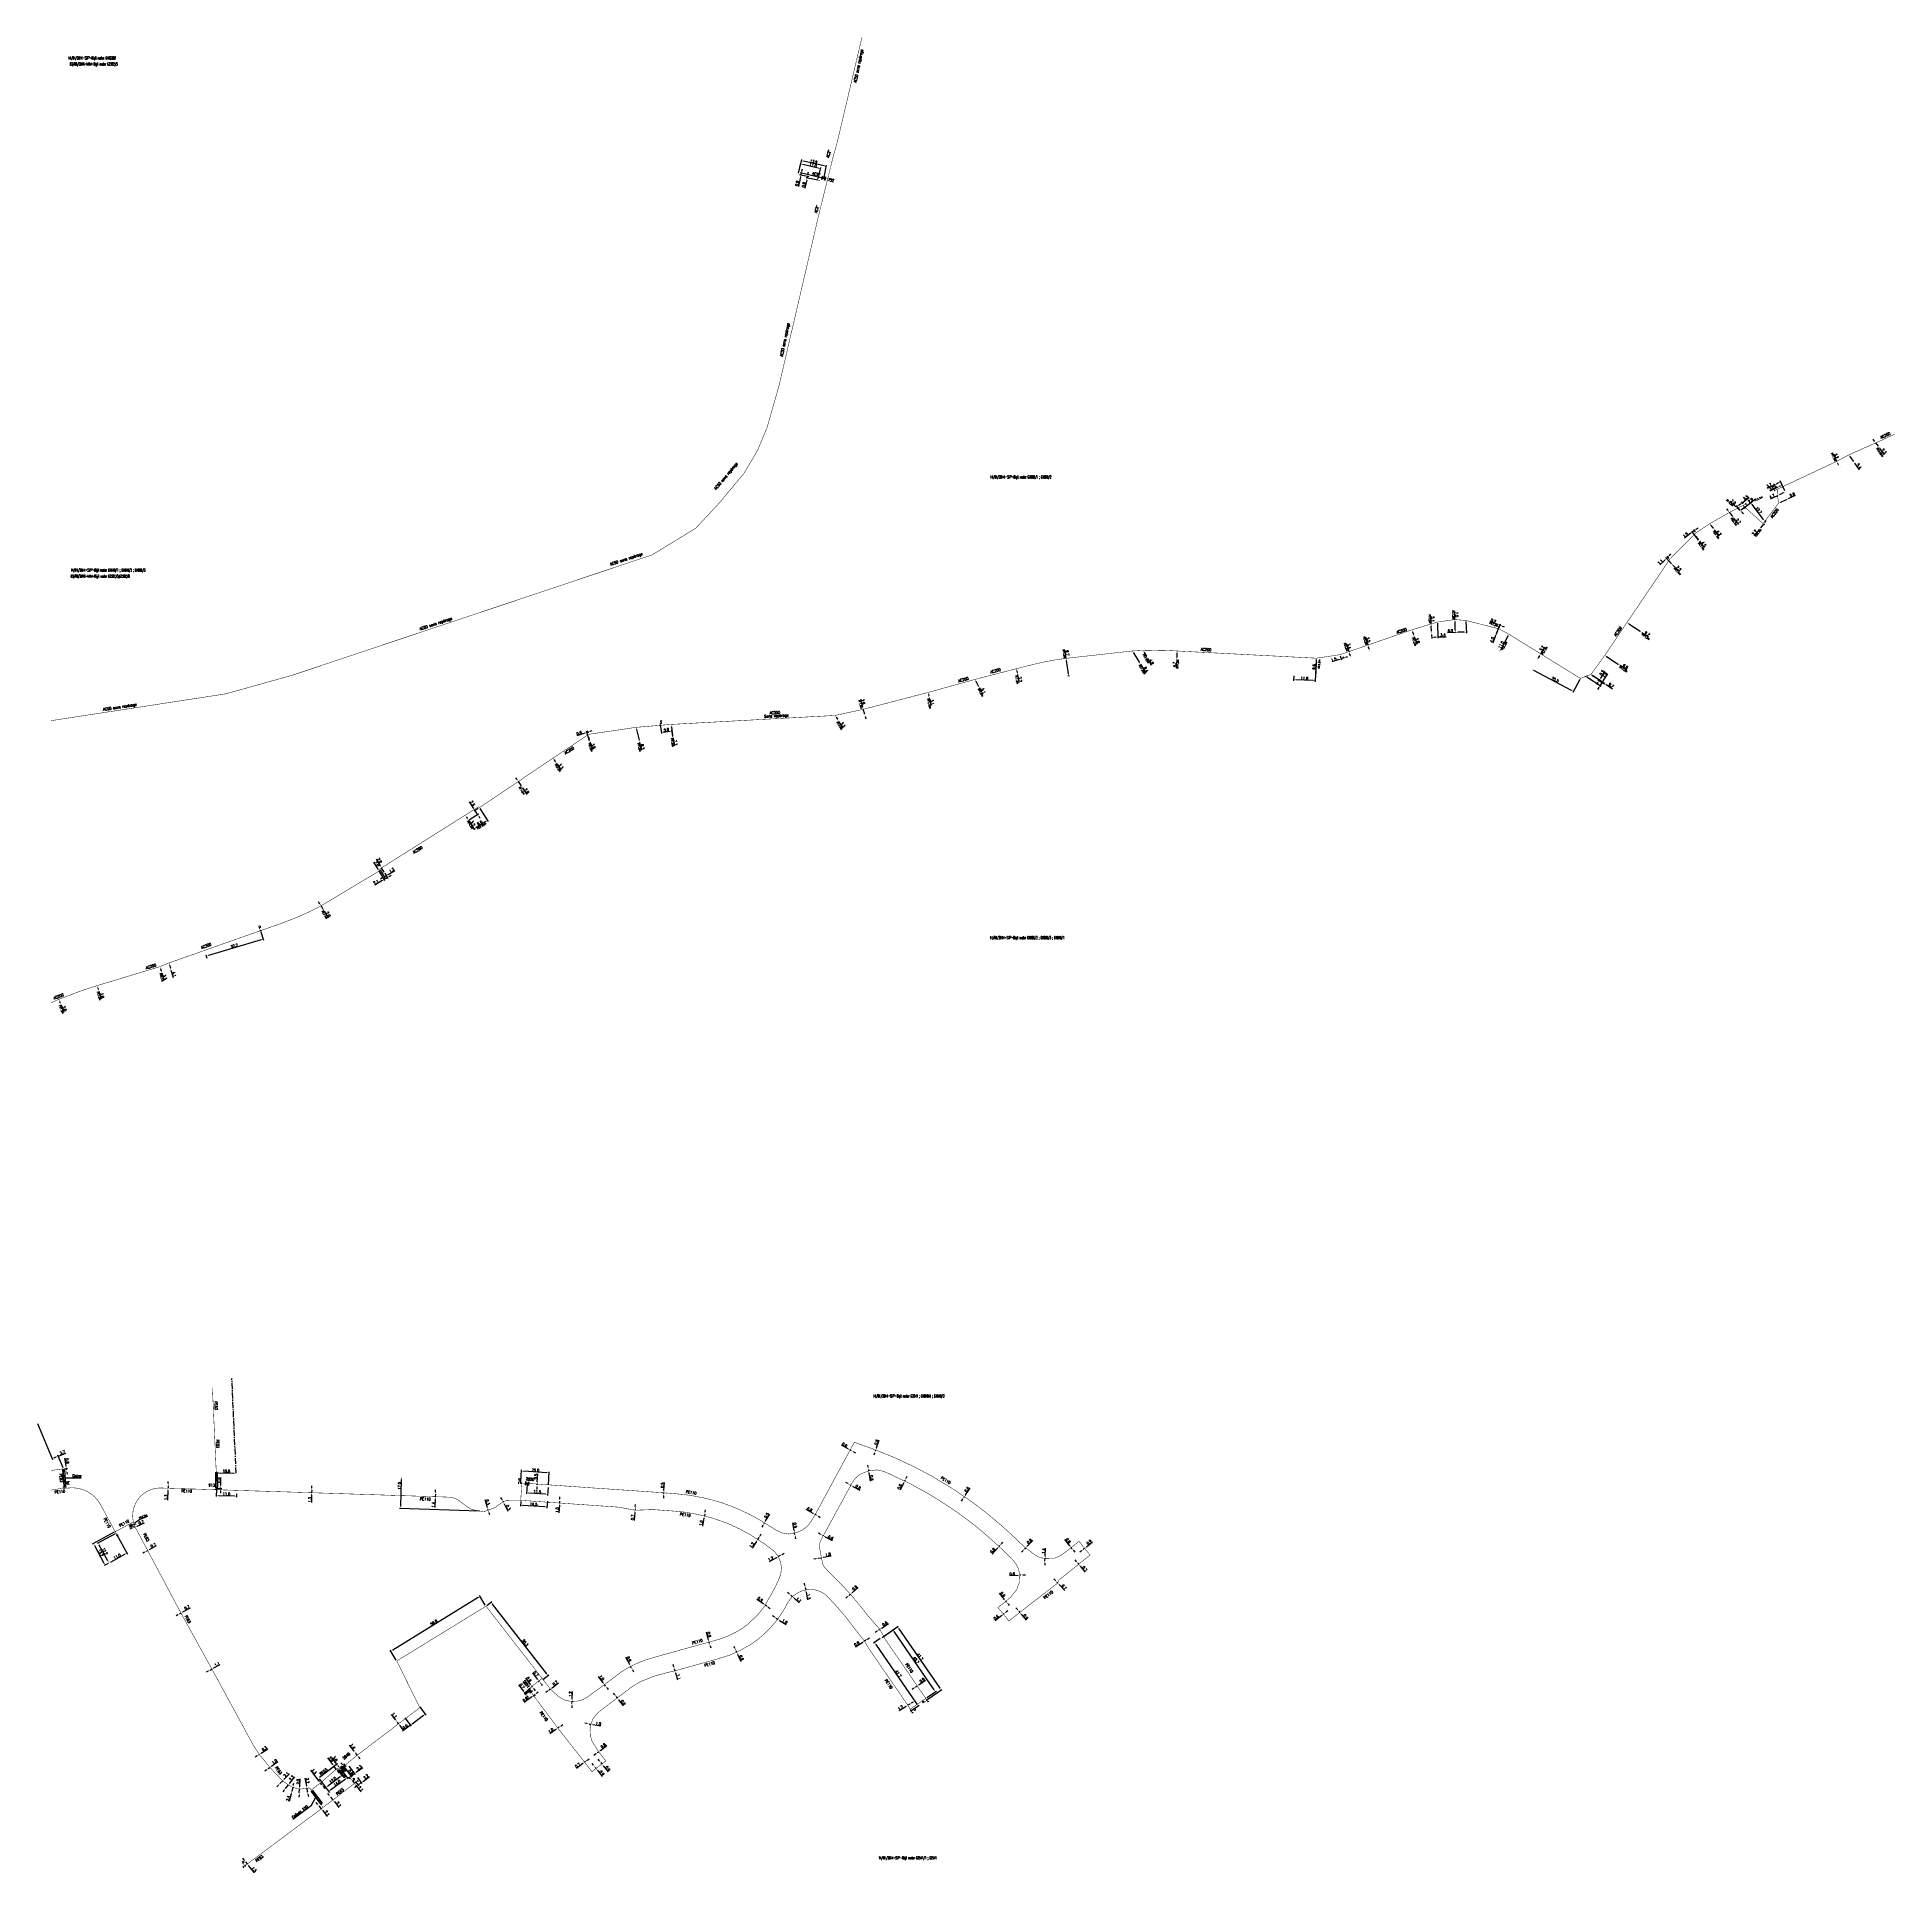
# Model space of a CAD drawing. Header units: millimetres. Extents: x 132993 to 134000, y 129004 to 130000.
import ezdxf
from ezdxf.enums import TextEntityAlignment as Align

# ---------------------------------------------------------------- set-up
doc = ezdxf.new("R2010")
doc.units = ezdxf.units.MM
doc.header["$PDMODE"] = 34
doc.linetypes.add('CENTER', pattern=[50.8, 31.75, -6.35, 6.35, -6.35])
doc.layers.get('0').update_dxf_attribs({"linetype": 'CONTINUOUS'})
doc.layers.get('DefPoints').update_dxf_attribs({"linetype": 'CONTINUOUS', "lineweight": 0})
for name, color, linetype in [('G_120', 4, 'CONTINUOUS'), ('G_300', 7, 'CONTINUOUS'), ('G_340', 7, 'CONTINUOUS'), ('G_400', 7, 'CONTINUOUS'), ('G_910', 7, 'CONTINUOUS')]:
    doc.layers.add(name, color=color, linetype=linetype)
doc.styles.add('G_ROMANS', font='ROMANS.SHX', dxfattribs={"width": 0.75})
doc.styles.get("Standard").update_dxf_attribs({"font": 'romans.shx', "width": 0.85})
doc.linetypes.add('G_CROSS_COUNTRY', pattern='A,8,-7.08,["CROSS COUNTRY",Standard,S=1,R=0,X=-6.34,Y=-0.5],-7.08', length=22.16)
doc.linetypes.add('G_typB_AP', pattern='A,5,-0.3,["o",Standard,S=1.5,R=0,X=0,Y=-0.5],-1.65', length=6.95)
doc.linetypes.add('G_typB_PE', pattern='A,5,-0.3,["o",Standard,S=1.5,R=0,X=0,Y=-0.5],-1.65', length=6.95)
doc.dimstyles.get("Standard").update_dxf_attribs({"dimtxt": 1.5, "dimasz": 1.2, "dimexe": 0.625, "dimexo": 0.625, "dimgap": 0.25, "dimtad": 1, "dimdec": 1, "dimzin": 0, "dimdsep": 46, "dimtxsty": 'Standard', "dimcen": -0.5, "dimadec": 0, "dimazin": 0, "dimtfac": 1, "dimtdec": 1, "dimtmove": 0, "dimatfit": 3, "dimfxl": 0, "dimtolj": 1, "dimtzin": 0, "dimarcsym": 0})

# ---------------------------------------------------------------- blocks, each defined once
blk = doc.blocks.new('*D4')
at = {"layer": 'DefPoints', "color": 0, "linetype": 'Continuous', "transparency": 16777216}
for p in [(133559.9, 129179.8), (133560.6, 129180.4), (133560.6, 129180.4)]:
    blk.add_point(p, dxfattribs=at)
at = {"layer": 'G_120', "color": 0, "linetype": 'Continuous', "lineweight": -2, "transparency": 16777216}
for p, q in [((133559, 129179.1), (133558.1, 129178.3)), ((133559.9, 129179.8), (133560.6, 129180.4)), ((133561.6, 129181.2), (133564.9, 129183.9))]:
    blk.add_line(p, q, dxfattribs=at)
at = {"layer": 'G_120', "color": 0, "linetype": 'Continuous', "transparency": 16777216}
for points in [[(133558.9, 129179.2), (133559.1, 129178.9), (133559.9, 129179.8)], [(133561.4, 129181.3), (133561.7, 129181), (133560.6, 129180.4)]]:
    blk.add_solid(points, dxfattribs=at)
at = {"layer": 'G_120', "color": 0, "linetype": 'Continuous', "transparency": 16777216, "insert": (133563.1, 129183.7), "char_height": 1.5, "attachment_point": 5, "rotation": 38.9675}
blk.add_mtext('\\A1;0.9', dxfattribs=at)
blk = doc.blocks.new('*D5')
at = {"layer": 'DefPoints', "color": 0, "linetype": 'Continuous', "transparency": 16777216}
for p in [(133557, 129172.3), (133557.4, 129171.8), (133557.4, 129171.8)]:
    blk.add_point(p, dxfattribs=at)
at = {"layer": 'G_120', "color": 0, "linetype": 'Continuous', "lineweight": -2, "transparency": 16777216}
for p, q in [((133556.2, 129173.2), (133555.5, 129174.2)), ((133557, 129172.3), (133557.4, 129171.8)), ((133557.9, 129172.2), (133557.9, 129172.2)), ((133558.2, 129170.8), (133560.9, 129167.4))]:
    blk.add_line(p, q, dxfattribs=at)
at = {"layer": 'G_120', "color": 0, "linetype": 'Continuous', "transparency": 16777216}
for points in [[(133556.4, 129173.4), (133556.1, 129173.1), (133557, 129172.3)], [(133558.3, 129170.9), (133558, 129170.7), (133557.4, 129171.8)]]:
    blk.add_solid(points, dxfattribs=at)
at = {"layer": 'G_120', "color": 0, "linetype": 'Continuous', "transparency": 16777216, "insert": (133560.7, 129169.3), "char_height": 1.5, "attachment_point": 5, "rotation": 308.8387}
blk.add_mtext('\\A1;0.7', dxfattribs=at)
blk = doc.blocks.new('*D6')
at = {"layer": 'DefPoints', "color": 0, "linetype": 'Continuous', "transparency": 16777216}
for p in [(133545.6, 129162.1), (133546.1, 129161.6), (133546.1, 129161.6)]:
    blk.add_point(p, dxfattribs=at)
at = {"layer": 'G_120', "color": 0, "linetype": 'Continuous', "lineweight": -2, "transparency": 16777216}
for p, q in [((133544.8, 129162.9), (133543.9, 129163.8)), ((133545.6, 129162.1), (133546.1, 129161.6)), ((133546.9, 129160.7), (133549.9, 129157.5))]:
    blk.add_line(p, q, dxfattribs=at)
at = {"layer": 'G_120', "color": 0, "linetype": 'Continuous', "transparency": 16777216}
for points in [[(133544.9, 129163.1), (133544.6, 129162.8), (133545.6, 129162.1)], [(133547, 129160.8), (133546.8, 129160.6), (133546.1, 129161.6)]]:
    blk.add_solid(points, dxfattribs=at)
at = {"layer": 'G_120', "color": 0, "linetype": 'Continuous', "transparency": 16777216, "insert": (133549.5, 129159.4), "char_height": 1.5, "attachment_point": 5, "rotation": 313.515}
blk.add_mtext('\\A1;0.7', dxfattribs=at)
blk = doc.blocks.new('*D7')
at = {"layer": 'DefPoints', "color": 0, "linetype": 'Continuous', "transparency": 16777216}
for p in [(133524.9, 129146.3), (133525.5, 129145.6), (133525.5, 129145.6)]:
    blk.add_point(p, dxfattribs=at)
at = {"layer": 'G_120', "color": 0, "linetype": 'Continuous', "lineweight": -2, "transparency": 16777216}
for p, q in [((133524.2, 129147.3), (133523.4, 129148.2)), ((133524.9, 129146.3), (133525.5, 129145.6)), ((133525.4, 129146.7), (133525.4, 129146.7)), ((133526, 129146), (133526, 129146)), ((133526.2, 129144.7), (133528.9, 129141.4))]:
    blk.add_line(p, q, dxfattribs=at)
at = {"layer": 'G_120', "color": 0, "linetype": 'Continuous', "transparency": 16777216}
for points in [[(133524.3, 129147.4), (133524, 129147.2), (133524.9, 129146.3)], [(133526.4, 129144.8), (133526.1, 129144.6), (133525.5, 129145.6)]]:
    blk.add_solid(points, dxfattribs=at)
at = {"layer": 'G_120', "color": 0, "linetype": 'Continuous', "transparency": 16777216, "insert": (133528.7, 129143.2), "char_height": 1.5, "attachment_point": 5, "rotation": 308.951}
blk.add_mtext('\\A1;0.9', dxfattribs=at)
blk = doc.blocks.new('*D8')
at = {"layer": 'DefPoints', "color": 0, "linetype": 'Continuous', "transparency": 16777216}
for p in [(133517.9, 129151.7), (133517.9, 129151.7), (133518.3, 129151.2)]:
    blk.add_point(p, dxfattribs=at)
at = {"layer": 'G_120', "color": 0, "linetype": 'Continuous', "lineweight": -2, "transparency": 16777216}
for p, q in [((133517.2, 129152.6), (133514.4, 129156)), ((133518.3, 129151.2), (133517.9, 129151.7)), ((133518.4, 129152.1), (133518.4, 129152.1)), ((133518.8, 129151.6), (133518.8, 129151.6)), ((133519.1, 129150.3), (133519.8, 129149.4))]:
    blk.add_line(p, q, dxfattribs=at)
at = {"layer": 'G_120', "color": 0, "linetype": 'Continuous', "transparency": 16777216}
for points in [[(133517.3, 129152.7), (133517, 129152.5), (133517.9, 129151.7)], [(133519.2, 129150.4), (133518.9, 129150.2), (133518.3, 129151.2)]]:
    blk.add_solid(points, dxfattribs=at)
at = {"layer": 'G_120', "color": 0, "linetype": 'Continuous', "transparency": 16777216, "insert": (133516.2, 129155.4), "char_height": 1.5, "attachment_point": 5, "rotation": 309.3308}
blk.add_mtext('\\A1;0.6', dxfattribs=at)
blk = doc.blocks.new('*D9')
at = {"layer": 'DefPoints', "color": 0, "linetype": 'Continuous', "transparency": 16777216}
for p in [(133525.5, 129165.8), (133525.5, 129165.8), (133526.1, 129165.9)]:
    blk.add_point(p, dxfattribs=at)
at = {"layer": 'G_120', "color": 0, "linetype": 'Continuous', "lineweight": -2, "transparency": 16777216}
for p, q in [((133525.4, 129166.5), (133525.4, 129166.5)), ((133526, 129166.5), (133526, 129166.5)), ((133524.3, 129165.7), (133519.9, 129165.4)), ((133526.1, 129165.9), (133525.5, 129165.8)), ((133527.3, 129166), (133528.5, 129166.1))]:
    blk.add_line(p, q, dxfattribs=at)
at = {"layer": 'G_120', "color": 0, "linetype": 'Continuous', "transparency": 16777216}
for points in [[(133524.3, 129165.9), (133524.3, 129165.5), (133525.5, 129165.8)], [(133527.3, 129166.2), (133527.3, 129165.8), (133526.1, 129165.9)]]:
    blk.add_solid(points, dxfattribs=at)
at = {"layer": 'G_120', "color": 0, "linetype": 'Continuous', "transparency": 16777216, "insert": (133521.4, 129166.5), "char_height": 1.5, "attachment_point": 5, "rotation": 4.6858}
blk.add_mtext('\\A1;0.6', dxfattribs=at)
blk = doc.blocks.new('*D10')
at = {"layer": 'DefPoints', "color": 0, "linetype": 'Continuous', "transparency": 16777216}
for p in [(133514.2, 129181.4), (133514.2, 129181.4), (133514.6, 129181.9)]:
    blk.add_point(p, dxfattribs=at)
at = {"layer": 'G_120', "color": 0, "linetype": 'Continuous', "lineweight": -2, "transparency": 16777216}
for p, q in [((133513.4, 129180.5), (133510.5, 129177.3)), ((133514.6, 129181.9), (133514.2, 129181.4)), ((133515.5, 129182.8), (133516.3, 129183.7))]:
    blk.add_line(p, q, dxfattribs=at)
at = {"layer": 'G_120', "color": 0, "linetype": 'Continuous', "transparency": 16777216}
for points in [[(133513.3, 129180.7), (133513.6, 129180.4), (133514.2, 129181.4)], [(133515.3, 129182.9), (133515.6, 129182.6), (133514.6, 129181.9)]]:
    blk.add_solid(points, dxfattribs=at)
at = {"layer": 'G_120', "color": 0, "linetype": 'Continuous', "transparency": 16777216, "insert": (133510.8, 129179.2), "char_height": 1.5, "attachment_point": 5, "rotation": 47.7572}
blk.add_mtext('\\A1;0.6', dxfattribs=at)
blk = doc.blocks.new('*D11')
at = {"layer": 'DefPoints', "color": 0, "linetype": 'Continuous', "transparency": 16777216}
for p in [(133463, 129216.9), (133463, 129216.9), (133463.3, 129217.4)]:
    blk.add_point(p, dxfattribs=at)
at = {"layer": 'G_120', "color": 0, "linetype": 'Continuous', "lineweight": -2, "transparency": 16777216}
for p, q in [((133462.5, 129217.2), (133462.5, 129217.2)), ((133463.3, 129217.4), (133463, 129216.9)), ((133463.8, 129218.5), (133464.4, 129219.6)), ((133462.5, 129215.8), (133460.6, 129211.9))]:
    blk.add_line(p, q, dxfattribs=at)
at = {"layer": 'G_120', "color": 0, "linetype": 'Continuous', "transparency": 16777216}
for points in [[(133462.3, 129215.9), (133462.7, 129215.7), (133463, 129216.9)], [(133463.7, 129218.6), (133464, 129218.4), (133463.3, 129217.4)]]:
    blk.add_solid(points, dxfattribs=at)
at = {"layer": 'G_120', "color": 0, "linetype": 'Continuous', "transparency": 16777216, "insert": (133460.4, 129213.8), "char_height": 1.5, "attachment_point": 5, "rotation": 63.5341}
blk.add_mtext('\\A1;0.6', dxfattribs=at)
blk = doc.blocks.new('*D12')
at = {"layer": 'DefPoints', "color": 0, "linetype": 'Continuous', "transparency": 16777216}
for p in [(133443.4, 129223.2), (133443.5, 129222.4), (133443.5, 129222.4)]:
    blk.add_point(p, dxfattribs=at)
at = {"layer": 'G_120', "color": 0, "linetype": 'Continuous', "lineweight": -2, "transparency": 16777216}
for p, q in [((133442.8, 129223.1), (133442.8, 129223.1)), ((133443.2, 129224.4), (133443, 129225.6)), ((133443.4, 129223.2), (133443.5, 129222.4)), ((133443.7, 129221.3), (133444.3, 129216.9))]:
    blk.add_line(p, q, dxfattribs=at)
at = {"layer": 'G_120', "color": 0, "linetype": 'Continuous', "transparency": 16777216}
for points in [[(133443.4, 129224.5), (133443, 129224.4), (133443.4, 129223.2)], [(133443.9, 129221.3), (133443.5, 129221.2), (133443.5, 129222.4)]]:
    blk.add_solid(points, dxfattribs=at)
at = {"layer": 'G_120', "color": 0, "linetype": 'Continuous', "transparency": 16777216, "insert": (133445.1, 129218.6), "char_height": 1.5, "attachment_point": 5, "rotation": 278.3735}
blk.add_mtext('\\A1;0.8', dxfattribs=at)
blk = doc.blocks.new('*D13')
at = {"layer": 'DefPoints', "color": 0, "linetype": 'Continuous', "transparency": 16777216}
for p in [(133433.3, 129214.9), (133433.9, 129214.6), (133433.9, 129214.6)]:
    blk.add_point(p, dxfattribs=at)
at = {"layer": 'G_120', "color": 0, "linetype": 'Continuous', "lineweight": -2, "transparency": 16777216}
for p, q in [((133432.3, 129215.5), (133431.2, 129216.1)), ((133433.3, 129214.9), (133433.9, 129214.6)), ((133434.9, 129214), (133438.7, 129211.9))]:
    blk.add_line(p, q, dxfattribs=at)
at = {"layer": 'G_120', "color": 0, "linetype": 'Continuous', "transparency": 16777216}
for points in [[(133432.4, 129215.7), (133432.2, 129215.3), (133433.3, 129214.9)], [(133435, 129214.2), (133434.8, 129213.9), (133433.9, 129214.6)]]:
    blk.add_solid(points, dxfattribs=at)
at = {"layer": 'G_120', "color": 0, "linetype": 'Continuous', "transparency": 16777216, "insert": (133437.8, 129213.6), "char_height": 1.5, "attachment_point": 5, "rotation": 331.1781}
blk.add_mtext('\\A1;0.6', dxfattribs=at)
blk = doc.blocks.new('*D14')
at = {"layer": 'DefPoints', "color": 0, "linetype": 'Continuous', "transparency": 16777216}
for p in [(133418.4, 129187.5), (133418.9, 129187.3), (133418.9, 129187.3)]:
    blk.add_point(p, dxfattribs=at)
at = {"layer": 'G_120', "color": 0, "linetype": 'Continuous', "lineweight": -2, "transparency": 16777216}
for p, q in [((133417.3, 129188.1), (133416.3, 129188.7)), ((133418.4, 129187.5), (133418.9, 129187.3)), ((133420, 129186.7), (133423.8, 129184.6))]:
    blk.add_line(p, q, dxfattribs=at)
at = {"layer": 'G_120', "color": 0, "linetype": 'Continuous', "transparency": 16777216}
for points in [[(133417.4, 129188.3), (133417.3, 129187.9), (133418.4, 129187.5)], [(133420.1, 129186.9), (133419.9, 129186.5), (133418.9, 129187.3)]]:
    blk.add_solid(points, dxfattribs=at)
at = {"layer": 'G_120', "color": 0, "linetype": 'Continuous', "transparency": 16777216, "insert": (133422.9, 129186.2), "char_height": 1.5, "attachment_point": 5, "rotation": 331.5703}
blk.add_mtext('\\A1;0.6', dxfattribs=at)
blk = doc.blocks.new('*D15')
at = {"layer": 'DefPoints', "color": 0, "linetype": 'Continuous', "transparency": 16777216}
for p in [(133416.1, 129175), (133417.9, 129175.3), (133417.9, 129175.3)]:
    blk.add_point(p, dxfattribs=at)
at = {"layer": 'G_120', "color": 0, "linetype": 'Continuous', "lineweight": -2, "transparency": 16777216}
for p, q in [((133419.1, 129175.6), (133423.2, 129176.4)), ((133414.9, 129174.7), (133413.8, 129174.5)), ((133416.1, 129175), (133417.9, 129175.3))]:
    blk.add_line(p, q, dxfattribs=at)
at = {"layer": 'G_120', "color": 0, "linetype": 'Continuous', "transparency": 16777216}
for points in [[(133414.9, 129174.9), (133415, 129174.5), (133416.1, 129175)], [(133419, 129175.7), (133419.1, 129175.4), (133417.9, 129175.3)]]:
    blk.add_solid(points, dxfattribs=at)
at = {"layer": 'G_120', "color": 0, "linetype": 'Continuous', "transparency": 16777216, "insert": (133421.5, 129177.1), "char_height": 1.5, "attachment_point": 5, "rotation": 11.526}
blk.add_mtext('\\A1;1.8', dxfattribs=at)
blk = doc.blocks.new('*D16')
at = {"layer": 'DefPoints', "color": 0, "linetype": 'Continuous', "transparency": 16777216}
for p in [(133433, 129155), (133433.7, 129155.5), (133433.7, 129155.5)]:
    blk.add_point(p, dxfattribs=at)
at = {"layer": 'G_120', "color": 0, "linetype": 'Continuous', "lineweight": -2, "transparency": 16777216}
for p, q in [((133434.6, 129156.3), (133437.8, 129159.2)), ((133432.1, 129154.2), (133431.2, 129153.4)), ((133433, 129155), (133433.7, 129155.5))]:
    blk.add_line(p, q, dxfattribs=at)
at = {"layer": 'G_120', "color": 0, "linetype": 'Continuous', "transparency": 16777216}
for points in [[(133434.4, 129156.5), (133434.7, 129156.2), (133433.7, 129155.5)], [(133432, 129154.3), (133432.3, 129154), (133433, 129155)]]:
    blk.add_solid(points, dxfattribs=at)
at = {"layer": 'G_120', "color": 0, "linetype": 'Continuous', "transparency": 16777216, "insert": (133436, 129158.9), "char_height": 1.5, "attachment_point": 5, "rotation": 41.7126}
blk.add_mtext('\\A1;0.9', dxfattribs=at)
blk = doc.blocks.new('*D17')
at = {"layer": 'DefPoints', "color": 0, "linetype": 'Continuous', "transparency": 16777216}
for p in [(133449.1, 129136.1), (133449.6, 129136.4), (133449.6, 129136.4)]:
    blk.add_point(p, dxfattribs=at)
at = {"layer": 'G_120', "color": 0, "linetype": 'Continuous', "lineweight": -2, "transparency": 16777216}
for p, q in [((133449.1, 129136.1), (133449.6, 129136.4)), ((133450.6, 129137.1), (133454.2, 129139.6)), ((133448.1, 129135.4), (133447.1, 129134.7))]:
    blk.add_line(p, q, dxfattribs=at)
at = {"layer": 'G_120', "color": 0, "linetype": 'Continuous', "transparency": 16777216}
for points in [[(133448, 129135.6), (133448.2, 129135.2), (133449.1, 129136.1)], [(133450.5, 129137.3), (133450.7, 129137), (133449.6, 129136.4)]]:
    blk.add_solid(points, dxfattribs=at)
at = {"layer": 'G_120', "color": 0, "linetype": 'Continuous', "transparency": 16777216, "insert": (133452.3, 129139.5), "char_height": 1.5, "attachment_point": 5, "rotation": 34.8903}
blk.add_mtext('\\A1;0.6', dxfattribs=at)
blk = doc.blocks.new('*D18')
at = {"layer": 'DefPoints', "color": 0, "linetype": 'Continuous', "transparency": 16777216}
for p in [(133469.1, 129105.2), (133469.8, 129105.7), (133469.8, 129105.7)]:
    blk.add_point(p, dxfattribs=at)
at = {"layer": 'G_120', "color": 0, "linetype": 'Continuous', "lineweight": -2, "transparency": 16777216}
for p, q in [((133469.5, 129106.3), (133469.5, 129106.3)), ((133470.8, 129106.4), (133474.4, 129108.9)), ((133468.1, 129104.5), (133467.1, 129103.9)), ((133468.7, 129105.7), (133468.7, 129105.7)), ((133469.1, 129105.2), (133469.8, 129105.7))]:
    blk.add_line(p, q, dxfattribs=at)
at = {"layer": 'G_120', "color": 0, "linetype": 'Continuous', "transparency": 16777216}
for points in [[(133470.7, 129106.6), (133470.9, 129106.3), (133469.8, 129105.7)], [(133468, 129104.7), (133468.2, 129104.4), (133469.1, 129105.2)]]:
    blk.add_solid(points, dxfattribs=at)
at = {"layer": 'G_120', "color": 0, "linetype": 'Continuous', "transparency": 16777216, "insert": (133472.5, 129108.8), "char_height": 1.5, "attachment_point": 5, "rotation": 34.4386}
blk.add_mtext('\\A1;0.9', dxfattribs=at)
blk = doc.blocks.new('*D19')
at = {"layer": 'DefPoints', "color": 0, "linetype": 'Continuous', "transparency": 16777216}
for p in [(133553.4, 129180.8), (133553.4, 129180.8), (133553.9, 129180.2)]:
    blk.add_point(p, dxfattribs=at)
at = {"layer": 'G_120', "color": 0, "linetype": 'Continuous', "lineweight": -2, "transparency": 16777216}
for p, q in [((133552.6, 129181.7), (133549.9, 129185.1)), ((133553.9, 129180.2), (133553.4, 129180.8)), ((133553.9, 129181.2), (133553.9, 129181.2)), ((133554.6, 129179.2), (133555.4, 129178.3))]:
    blk.add_line(p, q, dxfattribs=at)
at = {"layer": 'G_120', "color": 0, "linetype": 'Continuous', "transparency": 16777216}
for points in [[(133552.8, 129181.8), (133552.5, 129181.6), (133553.4, 129180.8)], [(133554.8, 129179.3), (133554.5, 129179.1), (133553.9, 129180.2)]]:
    blk.add_solid(points, dxfattribs=at)
at = {"layer": 'G_120', "color": 0, "linetype": 'Continuous', "transparency": 16777216, "insert": (133551.7, 129184.5), "char_height": 1.5, "attachment_point": 5, "rotation": 308.602}
blk.add_mtext('\\A1;0.8', dxfattribs=at)
blk = doc.blocks.new('*D20')
at = {"layer": 'DefPoints', "color": 0, "linetype": 'Continuous', "transparency": 16777216}
for p in [(133539.1, 129173.6), (133539.2, 129175), (133539.2, 129175)]:
    blk.add_point(p, dxfattribs=at)
at = {"layer": 'G_120', "color": 0, "linetype": 'Continuous', "lineweight": -2, "transparency": 16777216}
for p, q in [((133539.3, 129176.1), (133539.5, 129180.4)), ((133539.1, 129172.4), (133539, 129171.2)), ((133539.1, 129173.6), (133539.2, 129175))]:
    blk.add_line(p, q, dxfattribs=at)
at = {"layer": 'G_120', "color": 0, "linetype": 'Continuous', "transparency": 16777216}
for points in [[(133538.9, 129172.4), (133539.3, 129172.3), (133539.1, 129173.6)], [(133539.1, 129176.2), (133539.5, 129176.1), (133539.2, 129175)]]:
    blk.add_solid(points, dxfattribs=at)
at = {"layer": 'G_120', "color": 0, "linetype": 'Continuous', "transparency": 16777216, "insert": (133538.4, 129178.9), "char_height": 1.5, "attachment_point": 5, "rotation": 87.226}
blk.add_mtext('\\A1;1.4', dxfattribs=at)
blk = doc.blocks.new('*D21')
at = {"layer": 'DefPoints', "color": 0, "linetype": 'Continuous', "transparency": 16777216}
for p in [(133528.1, 129180.1), (133528.7, 129180.6), (133528.7, 129180.6)]:
    blk.add_point(p, dxfattribs=at)
at = {"layer": 'G_120', "color": 0, "linetype": 'Continuous', "lineweight": -2, "transparency": 16777216}
for p, q in [((133527.3, 129179.2), (133526.4, 129178.4)), ((133528.1, 129180.1), (133528.7, 129180.6)), ((133529.5, 129181.5), (133532.6, 129184.6))]:
    blk.add_line(p, q, dxfattribs=at)
at = {"layer": 'G_120', "color": 0, "linetype": 'Continuous', "transparency": 16777216}
for points in [[(133527.1, 129179.4), (133527.4, 129179.1), (133528.1, 129180.1)], [(133529.4, 129181.6), (133529.6, 129181.4), (133528.7, 129180.6)]]:
    blk.add_solid(points, dxfattribs=at)
at = {"layer": 'G_120', "color": 0, "linetype": 'Continuous', "transparency": 16777216, "insert": (133530.7, 129184.2), "char_height": 1.5, "attachment_point": 5, "rotation": 45.5465}
blk.add_mtext('\\A1;0.8', dxfattribs=at)
blk = doc.blocks.new('*D22')
at = {"layer": 'DefPoints', "color": 0, "linetype": 'Continuous', "transparency": 16777216}
for p in [(133495.1, 129207.9), (133495.4, 129208.4), (133495.4, 129208.4)]:
    blk.add_point(p, dxfattribs=at)
at = {"layer": 'G_120', "color": 0, "linetype": 'Continuous', "lineweight": -2, "transparency": 16777216}
for p, q in [((133494.4, 129207), (133493.7, 129206)), ((133495.1, 129207.9), (133495.4, 129208.4)), ((133496.1, 129209.4), (133498.6, 129213))]:
    blk.add_line(p, q, dxfattribs=at)
at = {"layer": 'G_120', "color": 0, "linetype": 'Continuous', "transparency": 16777216}
for points in [[(133494.2, 129207.1), (133494.5, 129206.8), (133495.1, 129207.9)], [(133495.9, 129209.5), (133496.3, 129209.3), (133495.4, 129208.4)]]:
    blk.add_solid(points, dxfattribs=at)
at = {"layer": 'G_120', "color": 0, "linetype": 'Continuous', "transparency": 16777216, "insert": (133496.9, 129212.3), "char_height": 1.5, "attachment_point": 5, "rotation": 54.8964}
blk.add_mtext('\\A1;0.6', dxfattribs=at)
blk = doc.blocks.new('*D23')
at = {"layer": 'DefPoints', "color": 0, "linetype": 'Continuous', "transparency": 16777216}
for p in [(133447.2, 129233.2), (133447.4, 129233.8), (133447.4, 129233.8)]:
    blk.add_point(p, dxfattribs=at)
at = {"layer": 'G_120', "color": 0, "linetype": 'Continuous', "lineweight": -2, "transparency": 16777216}
for p, q in [((133447.8, 129234.9), (133449.3, 129239)), ((133446.7, 129232.1), (133446.3, 129231)), ((133447.2, 129233.2), (133447.4, 129233.8))]:
    blk.add_line(p, q, dxfattribs=at)
at = {"layer": 'G_120', "color": 0, "linetype": 'Continuous', "transparency": 16777216}
for points in [[(133446.6, 129232.1), (133446.9, 129232), (133447.2, 129233.2)], [(133447.6, 129235), (133448, 129234.8), (133447.4, 129233.8)]]:
    blk.add_solid(points, dxfattribs=at)
at = {"layer": 'G_120', "color": 0, "linetype": 'Continuous', "transparency": 16777216, "insert": (133447.8, 129237.9), "char_height": 1.5, "attachment_point": 5, "rotation": 69.8674}
blk.add_mtext('\\A1;0.6', dxfattribs=at)
blk = doc.blocks.new('*D24')
at = {"layer": 'DefPoints', "color": 0, "linetype": 'Continuous', "transparency": 16777216}
for p in [(133433.5, 129233.7), (133433.5, 129233.7), (133434.3, 129233.3)]:
    blk.add_point(p, dxfattribs=at)
at = {"layer": 'G_120', "color": 0, "linetype": 'Continuous', "lineweight": -2, "transparency": 16777216}
for p, q in [((133432.4, 129234.3), (133428.7, 129236.4)), ((133434.3, 129233.3), (133433.5, 129233.7)), ((133435.3, 129232.7), (133436.4, 129232.2))]:
    blk.add_line(p, q, dxfattribs=at)
at = {"layer": 'G_120', "color": 0, "linetype": 'Continuous', "transparency": 16777216}
for points in [[(133432.5, 129234.5), (133432.3, 129234.1), (133433.5, 129233.7)], [(133435.4, 129232.9), (133435.2, 129232.6), (133434.3, 129233.3)]]:
    blk.add_solid(points, dxfattribs=at)
at = {"layer": 'G_120', "color": 0, "linetype": 'Continuous', "transparency": 16777216, "insert": (133430.5, 129236.5), "char_height": 1.5, "attachment_point": 5, "rotation": 331.467}
blk.add_mtext('\\A1;0.9', dxfattribs=at)
blk = doc.blocks.new('*D25')
at = {"layer": 'DefPoints', "color": 0, "linetype": 'Continuous', "transparency": 16777216}
for p in [(133414.5, 129198.7), (133414.5, 129198.7), (133415.2, 129198.3)]:
    blk.add_point(p, dxfattribs=at)
at = {"layer": 'G_120', "color": 0, "linetype": 'Continuous', "lineweight": -2, "transparency": 16777216}
for p, q in [((133413.5, 129199.3), (133409.6, 129201.4)), ((133415.2, 129198.3), (133414.5, 129198.7)), ((133416.3, 129197.8), (133417.3, 129197.2))]:
    blk.add_line(p, q, dxfattribs=at)
at = {"layer": 'G_120', "color": 0, "linetype": 'Continuous', "transparency": 16777216}
for points in [[(133413.6, 129199.5), (133413.4, 129199.1), (133414.5, 129198.7)], [(133416.4, 129197.9), (133416.2, 129197.6), (133415.2, 129198.3)]]:
    blk.add_solid(points, dxfattribs=at)
at = {"layer": 'G_120', "color": 0, "linetype": 'Continuous', "transparency": 16777216, "insert": (133411.5, 129201.5), "char_height": 1.5, "attachment_point": 5, "rotation": 331.4277}
blk.add_mtext('\\A1;0.8', dxfattribs=at)
blk = doc.blocks.new('*D26')
at = {"layer": 'DefPoints', "color": 0, "linetype": 'Continuous', "transparency": 16777216}
for p in [(133403.3, 129188.8), (133403.3, 129188.8), (133403.5, 129187.9)]:
    blk.add_point(p, dxfattribs=at)
at = {"layer": 'G_120', "color": 0, "linetype": 'Continuous', "lineweight": -2, "transparency": 16777216}
for p, q in [((133403.1, 129190), (133402.4, 129194.2)), ((133403.5, 129187.9), (133403.3, 129188.8)), ((133403.7, 129186.7), (133403.9, 129185.6))]:
    blk.add_line(p, q, dxfattribs=at)
at = {"layer": 'G_120', "color": 0, "linetype": 'Continuous', "transparency": 16777216}
for points in [[(133403.3, 129190), (133402.9, 129190), (133403.3, 129188.8)], [(133403.9, 129186.8), (133403.5, 129186.7), (133403.5, 129187.9)]]:
    blk.add_solid(points, dxfattribs=at)
at = {"layer": 'G_120', "color": 0, "linetype": 'Continuous', "transparency": 16777216, "insert": (133403.6, 129192.9), "char_height": 1.5, "attachment_point": 5, "rotation": 280.0244}
blk.add_mtext('\\A1;0.9', dxfattribs=at)
blk = doc.blocks.new('*D27')
at = {"layer": 'DefPoints', "color": 0, "linetype": 'Continuous', "transparency": 16777216}
for p in [(133386.7, 129193.8), (133387, 129194.3), (133387, 129194.3)]:
    blk.add_point(p, dxfattribs=at)
at = {"layer": 'G_120', "color": 0, "linetype": 'Continuous', "lineweight": -2, "transparency": 16777216}
for p, q in [((133387.6, 129195.3), (133389.9, 129199)), ((133386.1, 129192.8), (133385.5, 129191.8)), ((133386.7, 129193.8), (133387, 129194.3))]:
    blk.add_line(p, q, dxfattribs=at)
at = {"layer": 'G_120', "color": 0, "linetype": 'Continuous', "transparency": 16777216}
for points in [[(133385.9, 129192.9), (133386.3, 129192.7), (133386.7, 129193.8)], [(133387.4, 129195.4), (133387.8, 129195.2), (133387, 129194.3)]]:
    blk.add_solid(points, dxfattribs=at)
at = {"layer": 'G_120', "color": 0, "linetype": 'Continuous', "transparency": 16777216, "insert": (133388.2, 129198.2), "char_height": 1.5, "attachment_point": 5, "rotation": 58.765}
blk.add_mtext('\\A1;0.5', dxfattribs=at)
blk = doc.blocks.new('*D28')
at = {"layer": 'DefPoints', "color": 0, "linetype": 'Continuous', "transparency": 16777216}
for p in [(133332.4, 129210.5), (133332.4, 129210.5), (133332.4, 129210)]:
    blk.add_point(p, dxfattribs=at)
at = {"layer": 'G_120', "color": 0, "linetype": 'Continuous', "lineweight": -2, "transparency": 16777216}
for p, q in [((133331.8, 129210.6), (133331.8, 129210.6)), ((133331.8, 129210.1), (133331.8, 129210.1)), ((133332.3, 129208.8), (133332.2, 129207.6)), ((133332.4, 129210), (133332.4, 129210.5)), ((133332.5, 129211.7), (133332.8, 129216.1))]:
    blk.add_line(p, q, dxfattribs=at)
at = {"layer": 'G_120', "color": 0, "linetype": 'Continuous', "transparency": 16777216}
for points in [[(133332.1, 129208.8), (133332.5, 129208.8), (133332.4, 129210)], [(133332.3, 129211.7), (133332.7, 129211.7), (133332.4, 129210.5)]]:
    blk.add_solid(points, dxfattribs=at)
at = {"layer": 'G_120', "color": 0, "linetype": 'Continuous', "transparency": 16777216, "insert": (133331.7, 129214.6), "char_height": 1.5, "attachment_point": 5, "rotation": 85.9513}
blk.add_mtext('\\A1;0.5', dxfattribs=at)
blk = doc.blocks.new('*D29')
at = {"layer": 'DefPoints', "color": 0, "linetype": 'Continuous', "transparency": 16777216}
for p in [(133263.7, 129215.3), (133263.7, 129215.3), (133263.7, 129214.8)]:
    blk.add_point(p, dxfattribs=at)
at = {"layer": 'G_120', "color": 0, "linetype": 'Continuous', "lineweight": -2, "transparency": 16777216}
for p, q in [((133263.8, 129216.5), (133264.1, 129220.8)), ((133263.1, 129215.3), (133263.1, 129215.3)), ((133263.1, 129214.8), (133263.1, 129214.8)), ((133263.6, 129213.6), (133263.5, 129212.4)), ((133263.7, 129214.8), (133263.7, 129215.3))]:
    blk.add_line(p, q, dxfattribs=at)
at = {"layer": 'G_120', "color": 0, "linetype": 'Continuous', "transparency": 16777216}
for points in [[(133263.4, 129213.6), (133263.8, 129213.6), (133263.7, 129214.8)], [(133263.6, 129216.5), (133264, 129216.5), (133263.7, 129215.3)]]:
    blk.add_solid(points, dxfattribs=at)
at = {"layer": 'G_120', "color": 0, "linetype": 'Continuous', "transparency": 16777216, "insert": (133263, 129219.3), "char_height": 1.5, "attachment_point": 5, "rotation": 86.0835}
blk.add_mtext('\\A1;0.5', dxfattribs=at)
blk = doc.blocks.new('*D30')
at = {"layer": 'DefPoints', "color": 0, "linetype": 'Continuous', "transparency": 16777216}
for p in [(133465.8, 129095.9), (133465.8, 129095.9), (133464.8, 129095.3)]:
    blk.add_point(p, dxfattribs=at)
at = {"layer": 'G_120', "color": 0, "linetype": 'Continuous', "lineweight": -2, "transparency": 16777216}
for p, q in [((133465.8, 129095.9), (133464.8, 129095.3)), ((133466.8, 129096.6), (133467.8, 129097.2)), ((133463.8, 129094.6), (133460, 129092.3))]:
    blk.add_line(p, q, dxfattribs=at)
at = {"layer": 'G_120', "color": 0, "linetype": 'Continuous', "transparency": 16777216}
for points in [[(133466.7, 129096.8), (133466.9, 129096.4), (133465.8, 129095.9)], [(133463.7, 129094.8), (133463.9, 129094.5), (133464.8, 129095.3)]]:
    blk.add_solid(points, dxfattribs=at)
at = {"layer": 'G_120', "color": 0, "linetype": 'Continuous', "transparency": 16777216, "insert": (133460.8, 129093.9), "char_height": 1.5, "attachment_point": 5, "rotation": 32.5747}
blk.add_mtext('\\A1;1.2', dxfattribs=at)
blk = doc.blocks.new('*D31')
at = {"layer": 'DefPoints', "color": 0, "linetype": 'Continuous', "transparency": 16777216}
for p in [(133441.2, 129130.1), (133441.9, 129130.5), (133441.9, 129130.5)]:
    blk.add_point(p, dxfattribs=at)
at = {"layer": 'G_120', "color": 0, "linetype": 'Continuous', "lineweight": -2, "transparency": 16777216}
for p, q in [((133440.3, 129129.4), (133436.4, 129126.8)), ((133441.9, 129130.5), (133441.2, 129130.1)), ((133442.9, 129131.2), (133443.9, 129131.9))]:
    blk.add_line(p, q, dxfattribs=at)
at = {"layer": 'G_120', "color": 0, "linetype": 'Continuous', "transparency": 16777216}
for points in [[(133440.1, 129129.6), (133440.4, 129129.3), (133441.2, 129130.1)], [(133442.8, 129131.4), (133443, 129131), (133441.9, 129130.5)]]:
    blk.add_solid(points, dxfattribs=at)
at = {"layer": 'G_120', "color": 0, "linetype": 'Continuous', "transparency": 16777216, "insert": (133437.1, 129128.6), "char_height": 1.5, "attachment_point": 5, "rotation": 33.803}
blk.add_mtext('\\A1;0.8', dxfattribs=at)
blk = doc.blocks.new('*D32')
at = {"layer": 'DefPoints', "color": 0, "linetype": 'Continuous', "transparency": 16777216}
for p in [(133409.1, 129159.1), (133409.4, 129157.8), (133409.4, 129157.8)]:
    blk.add_point(p, dxfattribs=at)
at = {"layer": 'G_120', "color": 0, "linetype": 'Continuous', "lineweight": -2, "transparency": 16777216}
for p, q in [((133408.9, 129160.3), (133408.7, 129161.5)), ((133409.1, 129159.1), (133409.4, 129157.8)), ((133409.6, 129156.6), (133410.3, 129152.5)), ((133409.7, 129159.2), (133409.7, 129159.2)), ((133410, 129157.9), (133410, 129157.9))]:
    blk.add_line(p, q, dxfattribs=at)
at = {"layer": 'G_120', "color": 0, "linetype": 'Continuous', "transparency": 16777216}
for points in [[(133409.1, 129160.3), (133408.7, 129160.3), (133409.1, 129159.1)], [(133409.8, 129156.7), (133409.4, 129156.6), (133409.4, 129157.8)]]:
    blk.add_solid(points, dxfattribs=at)
at = {"layer": 'G_120', "color": 0, "linetype": 'Continuous', "transparency": 16777216, "insert": (133411, 129154.2), "char_height": 1.5, "attachment_point": 5, "rotation": 279.7893}
blk.add_mtext('\\A1;1.3', dxfattribs=at)
blk = doc.blocks.new('*D33')
at = {"layer": 'DefPoints', "color": 0, "linetype": 'Continuous', "transparency": 16777216}
for p in [(133456.8, 129136.2), (133450.3, 129131.8), (133474.5, 129099)]:
    blk.add_point(p, dxfattribs=at)
at = {"layer": 'G_120', "color": 0, "linetype": 'Continuous', "lineweight": -2, "transparency": 16777216}
for p, q in [((133450.9, 129132.1), (133457.3, 129136.5)), ((133479.1, 129103.6), (133457.4, 129135.2)), ((133475, 129099.4), (133480.3, 129103))]:
    blk.add_line(p, q, dxfattribs=at)
at = {"layer": 'G_120', "color": 0, "linetype": 'Continuous', "transparency": 16777216}
for points in [[(133457.6, 129135.3), (133457.3, 129135.1), (133456.8, 129136.2)], [(133479.3, 129103.7), (133479, 129103.5), (133479.8, 129102.6)]]:
    blk.add_solid(points, dxfattribs=at)
at = {"layer": 'G_120', "color": 0, "linetype": 'Continuous', "transparency": 16777216, "insert": (133469.2, 129119.8), "char_height": 1.5, "attachment_point": 5, "rotation": 304.4924}
blk.add_mtext('\\A1;40.7', dxfattribs=at)
blk = doc.blocks.new('*D34')
at = {"layer": 'DefPoints', "color": 0, "linetype": 'Continuous', "transparency": 16777216}
for p in [(133450.3, 129131.8), (133475.1, 129098.2), (133482.7, 129103.5)]:
    blk.add_point(p, dxfattribs=at)
at = {"layer": 'G_300', "color": 0, "linetype": 'Continuous', "lineweight": -2, "transparency": 16777216}
for p, q in [((133450.9, 129132.1), (133459.6, 129138.2)), ((133459.8, 129136.8), (133482.1, 129104.5)), ((133475.6, 129098.5), (133483.2, 129103.8))]:
    blk.add_line(p, q, dxfattribs=at)
at = {"layer": 'G_300', "color": 0, "linetype": 'Continuous', "transparency": 16777216}
for points in [[(133459.9, 129136.9), (133459.6, 129136.7), (133459.1, 129137.8)], [(133482.2, 129104.6), (133481.9, 129104.3), (133482.7, 129103.5)]]:
    blk.add_solid(points, dxfattribs=at)
at = {"layer": 'G_300', "color": 0, "linetype": 'Continuous', "transparency": 16777216, "insert": (133471.4, 129121.6), "char_height": 1.5, "attachment_point": 5, "rotation": 304.5682}
blk.add_mtext('\\A1;41.7', dxfattribs=at)
blk = doc.blocks.new('*D35')
at = {"layer": 'DefPoints', "color": 0, "linetype": 'Continuous', "transparency": 16777216}
for p in [(133401.3, 129155), (133402.2, 129154.2), (133402.2, 129154.2)]:
    blk.add_point(p, dxfattribs=at)
at = {"layer": 'G_120', "color": 0, "linetype": 'Continuous', "lineweight": -2, "transparency": 16777216}
for p, q in [((133400.4, 129155.7), (133399.5, 129156.5)), ((133401.3, 129155), (133402.2, 129154.2)), ((133403.1, 129153.4), (133405.9, 129150.9))]:
    blk.add_line(p, q, dxfattribs=at)
at = {"layer": 'G_120', "color": 0, "linetype": 'Continuous', "transparency": 16777216}
for points in [[(133400.6, 129155.9), (133400.3, 129155.6), (133401.3, 129155)], [(133403.2, 129153.6), (133402.9, 129153.3), (133402.2, 129154.2)]]:
    blk.add_solid(points, dxfattribs=at)
at = {"layer": 'G_120', "color": 0, "linetype": 'Continuous', "transparency": 16777216, "insert": (133405.6, 129152.5), "char_height": 1.5, "attachment_point": 5, "rotation": 318.6662}
blk.add_mtext('\\A1;1.1', dxfattribs=at)
blk = doc.blocks.new('*D36')
at = {"layer": 'DefPoints', "color": 0, "linetype": 'Continuous', "transparency": 16777216}
for p in [(133393.4, 129142.5), (133394.2, 129142), (133394.2, 129142)]:
    blk.add_point(p, dxfattribs=at)
at = {"layer": 'G_120', "color": 0, "linetype": 'Continuous', "lineweight": -2, "transparency": 16777216}
for p, q in [((133392.4, 129143.2), (133391.4, 129143.8)), ((133393.4, 129142.5), (133394.2, 129142)), ((133395.2, 129141.3), (133398.7, 129139))]:
    blk.add_line(p, q, dxfattribs=at)
at = {"layer": 'G_120', "color": 0, "linetype": 'Continuous', "transparency": 16777216}
for points in [[(133392.5, 129143.4), (133392.3, 129143), (133393.4, 129142.5)], [(133395.3, 129141.5), (133395.1, 129141.2), (133394.2, 129142)]]:
    blk.add_solid(points, dxfattribs=at)
at = {"layer": 'G_120', "color": 0, "linetype": 'Continuous', "transparency": 16777216, "insert": (133398, 129140.7), "char_height": 1.5, "attachment_point": 5, "rotation": 326.7295}
blk.add_mtext('\\A1;1.0', dxfattribs=at)
blk = doc.blocks.new('*D37')
at = {"layer": 'DefPoints', "color": 0, "linetype": 'Continuous', "transparency": 16777216}
for p in [(133371.5, 129124.9), (133371.9, 129124.1), (133371.9, 129124.1)]:
    blk.add_point(p, dxfattribs=at)
at = {"layer": 'G_120', "color": 0, "linetype": 'Continuous', "lineweight": -2, "transparency": 16777216}
for p, q in [((133371, 129126), (133370.5, 129127.1)), ((133371.5, 129124.9), (133371.9, 129124.1)), ((133372.4, 129123), (133374.2, 129119.1))]:
    blk.add_line(p, q, dxfattribs=at)
at = {"layer": 'G_120', "color": 0, "linetype": 'Continuous', "transparency": 16777216}
for points in [[(133371.2, 129126.1), (133370.8, 129125.9), (133371.5, 129124.9)], [(133372.6, 129123.1), (133372.2, 129123), (133371.9, 129124.1)]]:
    blk.add_solid(points, dxfattribs=at)
at = {"layer": 'G_120', "color": 0, "linetype": 'Continuous', "transparency": 16777216, "insert": (133374.5, 129121), "char_height": 1.5, "attachment_point": 5, "rotation": 295.3847}
blk.add_mtext('\\A1;0.9', dxfattribs=at)
blk = doc.blocks.new('*D38')
at = {"layer": 'DefPoints', "color": 0, "linetype": 'Continuous', "transparency": 16777216}
for p in [(133338.1, 129115), (133338.4, 129114), (133338.4, 129114)]:
    blk.add_point(p, dxfattribs=at)
at = {"layer": 'G_120', "color": 0, "linetype": 'Continuous', "lineweight": -2, "transparency": 16777216}
for p, q in [((133337.8, 129116.2), (133337.5, 129117.3)), ((133338.1, 129115), (133338.4, 129114)), ((133338.7, 129115.2), (133338.7, 129115.2)), ((133338.7, 129112.8), (133339.8, 129109.1)), ((133339, 129114.1), (133339, 129114.1))]:
    blk.add_line(p, q, dxfattribs=at)
at = {"layer": 'G_120', "color": 0, "linetype": 'Continuous', "transparency": 16777216}
for points in [[(133338, 129116.2), (133337.6, 129116.1), (133338.1, 129115)], [(133338.9, 129112.9), (133338.6, 129112.8), (133338.4, 129114)]]:
    blk.add_solid(points, dxfattribs=at)
at = {"layer": 'G_120', "color": 0, "linetype": 'Continuous', "transparency": 16777216, "insert": (133340.4, 129110.7), "char_height": 1.5, "attachment_point": 5, "rotation": 285.5853}
blk.add_mtext('\\A1;1.1', dxfattribs=at)
blk = doc.blocks.new('*D39')
at = {"layer": 'DefPoints', "color": 0, "linetype": 'Continuous', "transparency": 16777216}
for p in [(133306.5, 129100), (133307.1, 129099.2), (133307.1, 129099.2)]:
    blk.add_point(p, dxfattribs=at)
at = {"layer": 'G_120', "color": 0, "linetype": 'Continuous', "lineweight": -2, "transparency": 16777216}
for p, q in [((133305.8, 129100.9), (133305.1, 129101.9)), ((133306.5, 129100), (133307.1, 129099.2)), ((133306.6, 129098.9), (133306.6, 129098.9)), ((133307.8, 129098.3), (133310.4, 129094.9))]:
    blk.add_line(p, q, dxfattribs=at)
at = {"layer": 'G_120', "color": 0, "linetype": 'Continuous', "transparency": 16777216}
for points in [[(133306, 129101), (133305.7, 129100.8), (133306.5, 129100)], [(133308, 129098.4), (133307.7, 129098.2), (133307.1, 129099.2)]]:
    blk.add_solid(points, dxfattribs=at)
at = {"layer": 'G_120', "color": 0, "linetype": 'Continuous', "transparency": 16777216, "insert": (133310.3, 129096.7), "char_height": 1.5, "attachment_point": 5, "rotation": 307.1997}
blk.add_mtext('\\A1;0.9', dxfattribs=at)
blk = doc.blocks.new('*D40')
at = {"layer": 'DefPoints', "color": 0, "linetype": 'Continuous', "transparency": 16777216}
for p in [(133291.9, 129085.1), (133292.9, 129085), (133292.9, 129085)]:
    blk.add_point(p, dxfattribs=at)
at = {"layer": 'G_120', "color": 0, "linetype": 'Continuous', "lineweight": -2, "transparency": 16777216}
for p, q in [((133290.7, 129085.3), (133289.5, 129085.5)), ((133291.9, 129085.1), (133292.9, 129085)), ((133294, 129084.8), (133298.2, 129084.1))]:
    blk.add_line(p, q, dxfattribs=at)
at = {"layer": 'G_120', "color": 0, "linetype": 'Continuous', "transparency": 16777216}
for points in [[(133290.7, 129085.5), (133290.7, 129085.1), (133291.9, 129085.1)], [(133294.1, 129085), (133294, 129084.6), (133292.9, 129085)]]:
    blk.add_solid(points, dxfattribs=at)
at = {"layer": 'G_120', "color": 0, "linetype": 'Continuous', "transparency": 16777216, "insert": (133296.9, 129085.3), "char_height": 1.5, "attachment_point": 5, "rotation": 350.6635}
blk.add_mtext('\\A1;1.0', dxfattribs=at)
blk = doc.blocks.new('*D41')
at = {"layer": 'DefPoints', "color": 0, "linetype": 'Continuous', "transparency": 16777216}
for p in [(133296.4, 129069.6), (133297.1, 129070.1), (133297.1, 129070.1)]:
    blk.add_point(p, dxfattribs=at)
at = {"layer": 'G_120', "color": 0, "linetype": 'Continuous', "lineweight": -2, "transparency": 16777216}
for p, q in [((133295.5, 129068.9), (133294.5, 129068.1)), ((133296.1, 129070.1), (133296.1, 129070.1)), ((133296.4, 129069.6), (133297.1, 129070.1)), ((133296.7, 129070.6), (133296.7, 129070.6)), ((133298, 129070.8), (133301.5, 129073.5))]:
    blk.add_line(p, q, dxfattribs=at)
at = {"layer": 'G_120', "color": 0, "linetype": 'Continuous', "transparency": 16777216}
for points in [[(133295.4, 129069), (133295.6, 129068.7), (133296.4, 129069.6)], [(133297.9, 129071), (133298.2, 129070.6), (133297.1, 129070.1)]]:
    blk.add_solid(points, dxfattribs=at)
at = {"layer": 'G_120', "color": 0, "linetype": 'Continuous', "transparency": 16777216, "insert": (133299.6, 129073.3), "char_height": 1.5, "attachment_point": 5, "rotation": 37.5298}
blk.add_mtext('\\A1;0.8', dxfattribs=at)
blk = doc.blocks.new('*D42')
at = {"layer": 'DefPoints', "color": 0, "linetype": 'Continuous', "transparency": 16777216}
for p in [(133298.2, 129064.2), (133298.8, 129063.4), (133298.8, 129063.4)]:
    blk.add_point(p, dxfattribs=at)
at = {"layer": 'G_120', "color": 0, "linetype": 'Continuous', "lineweight": -2, "transparency": 16777216}
for p, q in [((133297.5, 129065.1), (133296.8, 129066.1)), ((133298.2, 129064.2), (133298.8, 129063.4)), ((133299.5, 129062.5), (133302.2, 129059.1))]:
    blk.add_line(p, q, dxfattribs=at)
at = {"layer": 'G_120', "color": 0, "linetype": 'Continuous', "transparency": 16777216}
for points in [[(133297.7, 129065.2), (133297.3, 129065), (133298.2, 129064.2)], [(133299.7, 129062.6), (133299.4, 129062.4), (133298.8, 129063.4)]]:
    blk.add_solid(points, dxfattribs=at)
at = {"layer": 'G_120', "color": 0, "linetype": 'Continuous', "transparency": 16777216, "insert": (133302, 129060.9), "char_height": 1.5, "attachment_point": 5, "rotation": 307.708}
blk.add_mtext('\\A1;0.9', dxfattribs=at)
blk = doc.blocks.new('*D43')
at = {"layer": 'DefPoints', "color": 0, "linetype": 'Continuous', "transparency": 16777216}
for p in [(133295.1, 129061.7), (133295.6, 129061), (133295.6, 129061)]:
    blk.add_point(p, dxfattribs=at)
at = {"layer": 'G_120', "color": 0, "linetype": 'Continuous', "lineweight": -2, "transparency": 16777216}
for p, q in [((133294.3, 129062.7), (133293.6, 129063.6)), ((133295.1, 129061.7), (133295.6, 129061)), ((133296.4, 129060.1), (133299, 129056.6))]:
    blk.add_line(p, q, dxfattribs=at)
at = {"layer": 'G_120', "color": 0, "linetype": 'Continuous', "transparency": 16777216}
for points in [[(133294.5, 129062.8), (133294.2, 129062.5), (133295.1, 129061.7)], [(133296.5, 129060.2), (133296.2, 129059.9), (133295.6, 129061)]]:
    blk.add_solid(points, dxfattribs=at)
at = {"layer": 'G_120', "color": 0, "linetype": 'Continuous', "transparency": 16777216, "insert": (133298.8, 129058.5), "char_height": 1.5, "attachment_point": 5, "rotation": 307.708}
blk.add_mtext('\\A1;0.9', dxfattribs=at)
blk = doc.blocks.new('*D44')
at = {"layer": 'DefPoints', "color": 0, "linetype": 'Continuous', "transparency": 16777216}
for p in [(133289.4, 129064.4), (133289.4, 129064.4), (133290, 129064.8)]:
    blk.add_point(p, dxfattribs=at)
at = {"layer": 'G_120', "color": 0, "linetype": 'Continuous', "lineweight": -2, "transparency": 16777216}
for p, q in [((133291, 129065.5), (133291.9, 129066.2)), ((133288.5, 129063.6), (133285, 129061)), ((133290, 129064.8), (133289.4, 129064.4))]:
    blk.add_line(p, q, dxfattribs=at)
at = {"layer": 'G_120', "color": 0, "linetype": 'Continuous', "transparency": 16777216}
for points in [[(133290.8, 129065.7), (133291.1, 129065.3), (133290, 129064.8)], [(133288.4, 129063.8), (133288.6, 129063.5), (133289.4, 129064.4)]]:
    blk.add_solid(points, dxfattribs=at)
at = {"layer": 'G_120', "color": 0, "linetype": 'Continuous', "transparency": 16777216, "insert": (133285.7, 129062.7), "char_height": 1.5, "attachment_point": 5, "rotation": 37.3206}
blk.add_mtext('\\A1;0.7', dxfattribs=at)
blk = doc.blocks.new('*D45')
at = {"layer": 'DefPoints', "color": 0, "linetype": 'Continuous', "transparency": 16777216}
for p in [(133274.9, 129082.9), (133274.9, 129082.9), (133275.7, 129083.5)]:
    blk.add_point(p, dxfattribs=at)
at = {"layer": 'G_120', "color": 0, "linetype": 'Continuous', "lineweight": -2, "transparency": 16777216}
for p, q in [((133273.9, 129082.2), (133270.5, 129079.8)), ((133275.7, 129083.5), (133274.9, 129082.9)), ((133276.7, 129084.1), (133277.7, 129084.8))]:
    blk.add_line(p, q, dxfattribs=at)
at = {"layer": 'G_120', "color": 0, "linetype": 'Continuous', "transparency": 16777216}
for points in [[(133273.8, 129082.4), (133274.1, 129082), (133274.9, 129082.9)], [(133276.6, 129084.3), (133276.8, 129084), (133275.7, 129083.5)]]:
    blk.add_solid(points, dxfattribs=at)
at = {"layer": 'G_120', "color": 0, "linetype": 'Continuous', "transparency": 16777216, "insert": (133271.2, 129081.5), "char_height": 1.5, "attachment_point": 5, "rotation": 35.2053}
blk.add_mtext('\\A1;1.0', dxfattribs=at)
blk = doc.blocks.new('*D46')
at = {"layer": 'DefPoints', "color": 0, "linetype": 'Continuous', "transparency": 16777216}
for p in [(133261.4, 129101), (133262, 129101.5), (133262.4, 129101)]:
    blk.add_point(p, dxfattribs=at)
at = {"layer": 'G_120', "color": 0, "linetype": 'Continuous', "lineweight": -2, "transparency": 16777216}
for p, q in [((133260.8, 129099.8), (133256.6, 129096.7)), ((133262.4, 129101), (133261.7, 129100.6)), ((133261.7, 129100.6), (133262.1, 129100.1)), ((133262.4, 129101), (133262.7, 129100.5)), ((133263.3, 129101.8), (133264.3, 129102.5))]:
    blk.add_line(p, q, dxfattribs=at)
at = {"layer": 'G_120', "color": 0, "linetype": 'Continuous', "transparency": 16777216}
for points in [[(133260.6, 129100), (133260.9, 129099.7), (133261.7, 129100.6)], [(133263.2, 129101.9), (133263.4, 129101.6), (133262.4, 129101)]]:
    blk.add_solid(points, dxfattribs=at)
at = {"layer": 'G_120', "color": 0, "linetype": 'Continuous', "transparency": 16777216, "insert": (133257.3, 129098.4), "char_height": 1.5, "attachment_point": 5, "rotation": 37.1772}
blk.add_mtext('\\A1;0.8', dxfattribs=at)
blk = doc.blocks.new('*D47')
at = {"layer": 'DefPoints', "color": 0, "linetype": 'Continuous', "transparency": 16777216}
for p in [(133264.6, 129108.5), (133264.6, 129108.5), (133265, 129108)]:
    blk.add_point(p, dxfattribs=at)
at = {"layer": 'G_120', "color": 0, "linetype": 'Continuous', "lineweight": -2, "transparency": 16777216}
for p, q in [((133263.9, 129109.5), (133261.3, 129112.9)), ((133264.1, 129108.1), (133264.1, 129108.1)), ((133264.5, 129107.6), (133264.5, 129107.6)), ((133265, 129108), (133264.6, 129108.5)), ((133265.8, 129107), (133266.5, 129106))]:
    blk.add_line(p, q, dxfattribs=at)
at = {"layer": 'G_120', "color": 0, "linetype": 'Continuous', "transparency": 16777216}
for points in [[(133264.1, 129109.6), (133263.7, 129109.3), (133264.6, 129108.5)], [(133265.9, 129107.1), (133265.6, 129106.9), (133265, 129108)]]:
    blk.add_solid(points, dxfattribs=at)
at = {"layer": 'G_120', "color": 0, "linetype": 'Continuous', "transparency": 16777216, "insert": (133263, 129112.3), "char_height": 1.5, "attachment_point": 5, "rotation": 307.1581}
blk.add_mtext('\\A1;0.7', dxfattribs=at)
blk = doc.blocks.new('*D48')
at = {"layer": 'DefPoints', "color": 0, "linetype": 'Continuous', "transparency": 16777216}
for p in [(133260.8, 129105.6), (133260.8, 129105.6), (133261.2, 129105.1)]:
    blk.add_point(p, dxfattribs=at)
at = {"layer": 'G_120', "color": 0, "linetype": 'Continuous', "lineweight": -2, "transparency": 16777216}
for p, q in [((133260.1, 129106.5), (133257.5, 129110)), ((133260.7, 129104.7), (133260.7, 129104.7)), ((133261.2, 129105.1), (133260.8, 129105.6)), ((133261.9, 129104.1), (133262.7, 129103.1))]:
    blk.add_line(p, q, dxfattribs=at)
at = {"layer": 'G_120', "color": 0, "linetype": 'Continuous', "transparency": 16777216}
for points in [[(133260.3, 129106.6), (133260, 129106.4), (133260.8, 129105.6)], [(133262.1, 129104.2), (133261.8, 129104), (133261.2, 129105.1)]]:
    blk.add_solid(points, dxfattribs=at)
at = {"layer": 'G_120', "color": 0, "linetype": 'Continuous', "transparency": 16777216, "insert": (133259.2, 129109.3), "char_height": 1.5, "attachment_point": 5, "rotation": 307.1581}
blk.add_mtext('\\A1;0.6', dxfattribs=at)
blk = doc.blocks.new('*D49')
at = {"layer": 'DefPoints', "color": 0, "linetype": 'Continuous', "transparency": 16777216}
for p in [(133270.3, 129103.7), (133270.9, 129104.1), (133270.9, 129104.1)]:
    blk.add_point(p, dxfattribs=at)
at = {"layer": 'G_120', "color": 0, "linetype": 'Continuous', "lineweight": -2, "transparency": 16777216}
for p, q in [((133271.8, 129104.8), (133275.3, 129107.4)), ((133269.4, 129102.9), (133268.4, 129102.2)), ((133270.3, 129103.7), (133270.9, 129104.1))]:
    blk.add_line(p, q, dxfattribs=at)
at = {"layer": 'G_120', "color": 0, "linetype": 'Continuous', "transparency": 16777216}
for points in [[(133269.2, 129103.1), (133269.5, 129102.8), (133270.3, 129103.7)], [(133271.7, 129105), (133272, 129104.6), (133270.9, 129104.1)]]:
    blk.add_solid(points, dxfattribs=at)
at = {"layer": 'G_120', "color": 0, "linetype": 'Continuous', "transparency": 16777216, "insert": (133273.5, 129107.3), "char_height": 1.5, "attachment_point": 5, "rotation": 37.0298}
blk.add_mtext('\\A1;0.7', dxfattribs=at)
blk = doc.blocks.new('*D50')
at = {"layer": 'DefPoints', "color": 0, "linetype": 'Continuous', "transparency": 16777216}
for p in [(133282.6, 129096.2), (133282.7, 129097.4), (133282.7, 129097.4)]:
    blk.add_point(p, dxfattribs=at)
at = {"layer": 'G_120', "color": 0, "linetype": 'Continuous', "lineweight": -2, "transparency": 16777216}
for p, q in [((133282.6, 129096.2), (133282.7, 129097.4)), ((133282.7, 129098.6), (133282.8, 129102.8)), ((133283.2, 129096.2), (133283.2, 129096.2)), ((133283.3, 129097.4), (133283.3, 129097.4)), ((133282.6, 129095), (133282.5, 129093.8))]:
    blk.add_line(p, q, dxfattribs=at)
at = {"layer": 'G_120', "color": 0, "linetype": 'Continuous', "transparency": 16777216}
for points in [[(133282.4, 129095), (133282.8, 129095), (133282.6, 129096.2)], [(133282.5, 129098.6), (133282.9, 129098.6), (133282.7, 129097.4)]]:
    blk.add_solid(points, dxfattribs=at)
at = {"layer": 'G_120', "color": 0, "linetype": 'Continuous', "transparency": 16777216, "insert": (133281.8, 129101.3), "char_height": 1.5, "attachment_point": 5, "rotation": 88.1333}
blk.add_mtext('\\A1;1.2', dxfattribs=at)
blk = doc.blocks.new('*D51')
at = {"layer": 'DefPoints', "color": 0, "linetype": 'Continuous', "transparency": 16777216}
for p in [(133300.2, 129106.5), (133300.2, 129106.5), (133300.8, 129105.7)]:
    blk.add_point(p, dxfattribs=at)
at = {"layer": 'G_120', "color": 0, "linetype": 'Continuous', "lineweight": -2, "transparency": 16777216}
for p, q in [((133299.5, 129107.4), (133297, 129110.8)), ((133300.8, 129105.7), (133300.2, 129106.5)), ((133301.6, 129104.7), (133302.3, 129103.8))]:
    blk.add_line(p, q, dxfattribs=at)
at = {"layer": 'G_120', "color": 0, "linetype": 'Continuous', "transparency": 16777216}
for points in [[(133299.7, 129107.6), (133299.3, 129107.3), (133300.2, 129106.5)], [(133301.7, 129104.9), (133301.4, 129104.6), (133300.8, 129105.7)]]:
    blk.add_solid(points, dxfattribs=at)
at = {"layer": 'G_120', "color": 0, "linetype": 'Continuous', "transparency": 16777216, "insert": (133298.7, 129110.2), "char_height": 1.5, "attachment_point": 5, "rotation": 307.2532}
blk.add_mtext('\\A1;1.0', dxfattribs=at)
blk = doc.blocks.new('*D52')
at = {"layer": 'DefPoints', "color": 0, "linetype": 'Continuous', "transparency": 16777216}
for p in [(133314.4, 129116.3), (133314.4, 129116.3), (133314.9, 129115.5)]:
    blk.add_point(p, dxfattribs=at)
at = {"layer": 'G_120', "color": 0, "linetype": 'Continuous', "lineweight": -2, "transparency": 16777216}
for p, q in [((133313.9, 129117.4), (133311.8, 129121.2)), ((133314.9, 129115.5), (133314.4, 129116.3)), ((133315.4, 129114.5), (133316, 129113.4))]:
    blk.add_line(p, q, dxfattribs=at)
at = {"layer": 'G_120', "color": 0, "linetype": 'Continuous', "transparency": 16777216}
for points in [[(133314, 129117.5), (133313.7, 129117.3), (133314.4, 129116.3)], [(133315.6, 129114.6), (133315.2, 129114.4), (133314.9, 129115.5)]]:
    blk.add_solid(points, dxfattribs=at)
at = {"layer": 'G_120', "color": 0, "linetype": 'Continuous', "transparency": 16777216, "insert": (133313.5, 129120.3), "char_height": 1.5, "attachment_point": 5, "rotation": 298.0709}
blk.add_mtext('\\A1;0.9', dxfattribs=at)
blk = doc.blocks.new('*D53')
at = {"layer": 'DefPoints', "color": 0, "linetype": 'Continuous', "transparency": 16777216}
for p in [(133357, 129129.6), (133357, 129129.6), (133357.2, 129128.7)]:
    blk.add_point(p, dxfattribs=at)
at = {"layer": 'G_120', "color": 0, "linetype": 'Continuous', "lineweight": -2, "transparency": 16777216}
for p, q in [((133356.7, 129130.7), (133355.5, 129134.9)), ((133356.4, 129129.4), (133356.4, 129129.4)), ((133356.6, 129128.5), (133356.6, 129128.5)), ((133357.2, 129128.7), (133357, 129129.6)), ((133357.5, 129127.5), (133357.9, 129126.4))]:
    blk.add_line(p, q, dxfattribs=at)
at = {"layer": 'G_120', "color": 0, "linetype": 'Continuous', "transparency": 16777216}
for points in [[(133356.9, 129130.8), (133356.5, 129130.7), (133357, 129129.6)], [(133357.7, 129127.6), (133357.4, 129127.5), (133357.2, 129128.7)]]:
    blk.add_solid(points, dxfattribs=at)
at = {"layer": 'G_120', "color": 0, "linetype": 'Continuous', "transparency": 16777216, "insert": (133356.9, 129133.6), "char_height": 1.5, "attachment_point": 5, "rotation": 285.5609}
blk.add_mtext('\\A1;0.9', dxfattribs=at)
blk = doc.blocks.new('*D54')
at = {"layer": 'DefPoints', "color": 0, "linetype": 'Continuous', "transparency": 16777216}
for p in [(133387.4, 129149.6), (133387.4, 129149.6), (133388.2, 129149.1)]:
    blk.add_point(p, dxfattribs=at)
at = {"layer": 'G_120', "color": 0, "linetype": 'Continuous', "lineweight": -2, "transparency": 16777216}
for p, q in [((133386.4, 129150.3), (133382.9, 129152.7)), ((133388.2, 129149.1), (133387.4, 129149.6)), ((133389.1, 129148.4), (133390.1, 129147.7))]:
    blk.add_line(p, q, dxfattribs=at)
at = {"layer": 'G_120', "color": 0, "linetype": 'Continuous', "transparency": 16777216}
for points in [[(133386.5, 129150.5), (133386.3, 129150.1), (133387.4, 129149.6)], [(133389.3, 129148.6), (133389, 129148.2), (133388.2, 129149.1)]]:
    blk.add_solid(points, dxfattribs=at)
at = {"layer": 'G_120', "color": 0, "linetype": 'Continuous', "transparency": 16777216, "insert": (133384.7, 129152.7), "char_height": 1.5, "attachment_point": 5, "rotation": 325.2972}
blk.add_mtext('\\A1;0.9', dxfattribs=at)
blk = doc.blocks.new('*D55')
at = {"layer": 'DefPoints', "color": 0, "linetype": 'Continuous', "transparency": 16777216}
for p in [(133395.6, 129176.5), (133395.6, 129176.5), (133394.5, 129175.9)]:
    blk.add_point(p, dxfattribs=at)
at = {"layer": 'G_120', "color": 0, "linetype": 'Continuous', "lineweight": -2, "transparency": 16777216}
for p, q in [((133395.6, 129176.5), (133394.5, 129175.9)), ((133396.6, 129177.1), (133397.7, 129177.7)), ((133393.5, 129175.3), (133389.6, 129173.1))]:
    blk.add_line(p, q, dxfattribs=at)
at = {"layer": 'G_120', "color": 0, "linetype": 'Continuous', "transparency": 16777216}
for points in [[(133396.5, 129177.2), (133396.7, 129176.9), (133395.6, 129176.5)], [(133393.4, 129175.5), (133393.6, 129175.1), (133394.5, 129175.9)]]:
    blk.add_solid(points, dxfattribs=at)
at = {"layer": 'G_120', "color": 0, "linetype": 'Continuous', "transparency": 16777216, "insert": (133390.4, 129174.7), "char_height": 1.5, "attachment_point": 5, "rotation": 29.5614}
blk.add_mtext('\\A1;1.2', dxfattribs=at)
blk = doc.blocks.new('*D56')
at = {"layer": 'DefPoints', "color": 0, "linetype": 'Continuous', "transparency": 16777216}
for p in [(133383.3, 129185.2), (133384, 129186.2), (133384, 129186.2)]:
    blk.add_point(p, dxfattribs=at)
at = {"layer": 'G_120', "color": 0, "linetype": 'Continuous', "lineweight": -2, "transparency": 16777216}
for p, q in [((133384.6, 129187.2), (133385.3, 129188.2)), ((133382.7, 129184.1), (133380.3, 129180.4)), ((133384, 129186.2), (133383.3, 129185.2))]:
    blk.add_line(p, q, dxfattribs=at)
at = {"layer": 'G_120', "color": 0, "linetype": 'Continuous', "transparency": 16777216}
for points in [[(133384.4, 129187.3), (133384.8, 129187.1), (133384, 129186.2)], [(133382.5, 129184.2), (133382.8, 129184), (133383.3, 129185.2)]]:
    blk.add_solid(points, dxfattribs=at)
at = {"layer": 'G_120', "color": 0, "linetype": 'Continuous', "transparency": 16777216, "insert": (133380.2, 129182.2), "char_height": 1.5, "attachment_point": 5, "rotation": 57.5422}
blk.add_mtext('\\A1;1.2', dxfattribs=at)
blk = doc.blocks.new('*D57')
at = {"layer": 'DefPoints', "color": 0, "linetype": 'Continuous', "transparency": 16777216}
for p in [(133316.8, 129201.8), (133316.8, 129201.1), (133316.8, 129201.1)]:
    blk.add_point(p, dxfattribs=at)
at = {"layer": 'G_120', "color": 0, "linetype": 'Continuous', "lineweight": -2, "transparency": 16777216}
for p, q in [((133316.7, 129199.9), (133316.4, 129195.5)), ((133316.8, 129201.8), (133316.8, 129201.1)), ((133316.9, 129203), (133317, 129204.2))]:
    blk.add_line(p, q, dxfattribs=at)
at = {"layer": 'G_120', "color": 0, "linetype": 'Continuous', "transparency": 16777216}
for points in [[(133316.5, 129199.9), (133316.9, 129199.8), (133316.8, 129201.1)], [(133316.7, 129203), (133317.1, 129202.9), (133316.8, 129201.8)]]:
    blk.add_solid(points, dxfattribs=at)
at = {"layer": 'G_120', "color": 0, "linetype": 'Continuous', "transparency": 16777216, "insert": (133315.5, 129197.2), "char_height": 1.5, "attachment_point": 5, "rotation": 85.974}
blk.add_mtext('\\A1;0.7', dxfattribs=at)
blk = doc.blocks.new('*D58')
at = {"layer": 'DefPoints', "color": 0, "linetype": 'Continuous', "transparency": 16777216}
for p in [(133354.4, 129198), (133354.6, 129199), (133354.6, 129199)]:
    blk.add_point(p, dxfattribs=at)
at = {"layer": 'G_120', "color": 0, "linetype": 'Continuous', "lineweight": -2, "transparency": 16777216}
for p, q in [((133354.2, 129196.8), (133353.4, 129192.4)), ((133353.8, 129198.1), (133353.8, 129198.1)), ((133353.9, 129199.1), (133353.9, 129199.1)), ((133354.6, 129199), (133354.4, 129198)), ((133354.8, 129200.2), (133355, 129201.3))]:
    blk.add_line(p, q, dxfattribs=at)
at = {"layer": 'G_120', "color": 0, "linetype": 'Continuous', "transparency": 16777216}
for points in [[(133354, 129196.8), (133354.4, 129196.8), (133354.4, 129198)], [(133354.6, 129200.2), (133355, 129200.1), (133354.6, 129199)]]:
    blk.add_solid(points, dxfattribs=at)
at = {"layer": 'G_120', "color": 0, "linetype": 'Continuous', "transparency": 16777216, "insert": (133352.7, 129194.1), "char_height": 1.5, "attachment_point": 5, "rotation": 79.89}
blk.add_mtext('\\A1;1.0', dxfattribs=at)
blk = doc.blocks.new('*D59')
at = {"layer": 'DefPoints', "color": 0, "linetype": 'Continuous', "transparency": 16777216}
for p in [(133275.9, 129206), (133275.9, 129205), (133275.9, 129205)]:
    blk.add_point(p, dxfattribs=at)
at = {"layer": 'G_120', "color": 0, "linetype": 'Continuous', "lineweight": -2, "transparency": 16777216}
for p, q in [((133276, 129207.2), (133276.1, 129208.4)), ((133275.8, 129203.8), (133275.5, 129199.6)), ((133275.9, 129206), (133275.9, 129205))]:
    blk.add_line(p, q, dxfattribs=at)
at = {"layer": 'G_120', "color": 0, "linetype": 'Continuous', "transparency": 16777216}
for points in [[(133275.8, 129207.2), (133276.2, 129207.2), (133275.9, 129206)], [(133275.6, 129203.8), (133276, 129203.8), (133275.9, 129205)]]:
    blk.add_solid(points, dxfattribs=at)
at = {"layer": 'G_120', "color": 0, "linetype": 'Continuous', "transparency": 16777216, "insert": (133274.6, 129201.2), "char_height": 1.5, "attachment_point": 5, "rotation": 86.0245}
blk.add_mtext('\\A1;1.0', dxfattribs=at)
blk = doc.blocks.new('*D60')
at = {"layer": 'DefPoints', "color": 0, "linetype": 'Continuous', "transparency": 16777216}
for p in [(133254.6, 129203.8), (133254.8, 129206.4), (133269.3, 129206.5)]:
    blk.add_point(p, dxfattribs=at)
at = {"layer": 'G_120', "color": 0, "linetype": 'Continuous', "lineweight": -2, "transparency": 16777216}
for p, q in [((133254.8, 129205.8), (133254.6, 129203.2)), ((133267.9, 129202.9), (133255.8, 129203.7)), ((133269.3, 129205.9), (133269, 129202.2))]:
    blk.add_line(p, q, dxfattribs=at)
at = {"layer": 'G_120', "color": 0, "linetype": 'Continuous', "transparency": 16777216}
for points in [[(133255.8, 129203.9), (133255.8, 129203.5), (133254.6, 129203.8)], [(133267.9, 129203.1), (133267.9, 129202.7), (133269.1, 129202.8)]]:
    blk.add_solid(points, dxfattribs=at)
at = {"layer": 'G_120', "color": 0, "linetype": 'Continuous', "transparency": 16777216, "insert": (133261.8, 129204.3), "char_height": 1.5, "attachment_point": 5, "rotation": 355.9883}
blk.add_mtext('\\A1;14.5', dxfattribs=at)
blk = doc.blocks.new('*D61')
at = {"layer": 'DefPoints', "color": 0, "linetype": 'Continuous', "transparency": 16777216}
for p in [(133257.5, 129101.4), (133259.9, 129103.2), (133260, 129104.1)]:
    blk.add_point(p, dxfattribs=at)
at = {"layer": 'G_300', "color": 0, "linetype": 'Continuous', "lineweight": -2, "transparency": 16777216}
for p, q in [((133256.4, 129102.9), (133253.7, 129106.4)), ((133259.5, 129103.8), (133256.6, 129101.6)), ((133259.4, 129102.8), (133257, 129101)), ((133257.5, 129101.4), (133257.1, 129101.9)), ((133258.2, 129100.4), (133259, 129099.5))]:
    blk.add_line(p, q, dxfattribs=at)
at = {"layer": 'G_300', "color": 0, "linetype": 'Continuous', "transparency": 16777216}
for points in [[(133256.5, 129103), (133256.2, 129102.8), (133257.1, 129101.9)], [(133258.4, 129100.5), (133258.1, 129100.3), (133257.5, 129101.4)]]:
    blk.add_solid(points, dxfattribs=at)
at = {"layer": 'G_300', "color": 0, "linetype": 'Continuous', "transparency": 16777216, "insert": (133255.5, 129105.7), "char_height": 1.5, "attachment_point": 5, "rotation": 307.1771}
blk.add_mtext('\\A1;0.7', dxfattribs=at)
blk = doc.blocks.new('*D62')
at = {"layer": 'DefPoints', "color": 0, "linetype": 'Continuous', "transparency": 16777216}
for p in [(133187.9, 129086.1), (133188.5, 129085.2), (133188.5, 129085.2)]:
    blk.add_point(p, dxfattribs=at)
at = {"layer": 'G_120', "color": 0, "linetype": 'Continuous', "lineweight": -2, "transparency": 16777216}
for p, q in [((133187.1, 129087.1), (133184.7, 129090.3)), ((133188.5, 129085.2), (133187.9, 129086.1)), ((133189.3, 129084.3), (133190, 129083.3))]:
    blk.add_line(p, q, dxfattribs=at)
at = {"layer": 'G_120', "color": 0, "linetype": 'Continuous', "transparency": 16777216}
for points in [[(133187.3, 129087.2), (133187, 129086.9), (133187.9, 129086.1)], [(133189.4, 129084.4), (133189.1, 129084.1), (133188.5, 129085.2)]]:
    blk.add_solid(points, dxfattribs=at)
at = {"layer": 'G_120', "color": 0, "linetype": 'Continuous', "transparency": 16777216, "insert": (133186.3, 129089.9), "char_height": 1.5, "attachment_point": 5, "rotation": 307.2802}
blk.add_mtext('\\A1;1.1', dxfattribs=at)
blk = doc.blocks.new('*D63')
at = {"layer": 'DefPoints', "color": 0, "linetype": 'Continuous', "transparency": 16777216}
for p in [(133191.6, 129088.9), (133199.6, 129094.9), (133203, 129090.4)]:
    blk.add_point(p, dxfattribs=at)
at = {"layer": 'G_120', "color": 0, "linetype": 'Continuous', "lineweight": -2, "transparency": 16777216}
for p, q in [((133192, 129088.4), (133195.4, 129083.9)), ((133202, 129089.7), (133195.9, 129085.1)), ((133200, 129094.4), (133203.4, 129089.9)), ((133195, 129084.4), (133190.7, 129081.2))]:
    blk.add_line(p, q, dxfattribs=at)
at = {"layer": 'G_120', "color": 0, "linetype": 'Continuous', "transparency": 16777216}
for points in [[(133201.9, 129089.8), (133202.1, 129089.5), (133203, 129090.4)], [(133195.8, 129085.3), (133196.1, 129085), (133195, 129084.4)]]:
    blk.add_solid(points, dxfattribs=at)
at = {"layer": 'G_120', "color": 0, "linetype": 'Continuous', "transparency": 16777216, "insert": (133191.7, 129083.2), "char_height": 1.5, "attachment_point": 5, "rotation": 36.8432}
blk.add_mtext('\\A1;10.0', dxfattribs=at)
blk = doc.blocks.new('*D64')
at = {"layer": 'DefPoints', "color": 0, "linetype": 'Continuous', "transparency": 16777216}
for p in [(133165.3, 129069.3), (133165.3, 129069.3), (133166.1, 129068.2)]:
    blk.add_point(p, dxfattribs=at)
at = {"layer": 'G_120', "color": 0, "linetype": 'Continuous', "lineweight": -2, "transparency": 16777216}
for p, q in [((133164.5, 129070.3), (133162, 129073.6)), ((133166.1, 129068.2), (133165.3, 129069.3)), ((133166.8, 129067.2), (133167.6, 129066.3))]:
    blk.add_line(p, q, dxfattribs=at)
at = {"layer": 'G_120', "color": 0, "linetype": 'Continuous', "transparency": 16777216}
for points in [[(133164.7, 129070.4), (133164.4, 129070.1), (133165.3, 129069.3)], [(133167, 129067.4), (133166.7, 129067.1), (133166.1, 129068.2)]]:
    blk.add_solid(points, dxfattribs=at)
at = {"layer": 'G_120', "color": 0, "linetype": 'Continuous', "transparency": 16777216, "insert": (133163.7, 129073), "char_height": 1.5, "attachment_point": 5, "rotation": 307.2802}
blk.add_mtext('\\A1;1.4', dxfattribs=at)
blk = doc.blocks.new('*D65')
at = {"layer": 'DefPoints', "color": 0, "linetype": 'Continuous', "transparency": 16777216}
for p in [(133236, 129149), (133238.7, 129151.2), (133266.4, 129108.9)]:
    blk.add_point(p, dxfattribs=at)
at = {"layer": 'G_120', "color": 0, "linetype": 'Continuous', "lineweight": -2, "transparency": 16777216}
for p, q in [((133236.5, 129149.4), (133239.2, 129151.5)), ((133268.9, 129112.4), (133239.4, 129150.2)), ((133266.8, 129109.3), (133270.1, 129111.8))]:
    blk.add_line(p, q, dxfattribs=at)
at = {"layer": 'G_120', "color": 0, "linetype": 'Continuous', "transparency": 16777216}
for points in [[(133239.6, 129150.3), (133239.3, 129150.1), (133238.7, 129151.2)], [(133269, 129112.5), (133268.7, 129112.3), (133269.6, 129111.5)]]:
    blk.add_solid(points, dxfattribs=at)
at = {"layer": 'G_120', "color": 0, "linetype": 'Continuous', "transparency": 16777216, "insert": (133257.1, 129129.2), "char_height": 1.5, "attachment_point": 5, "rotation": 307.8709}
blk.add_mtext('\\A1;50.3', dxfattribs=at)
blk = doc.blocks.new('*D66')
at = {"layer": 'DefPoints', "color": 0, "linetype": 'Continuous', "transparency": 16777216}
for p in [(133236, 129149), (133184.3, 129124.6), (133187.6, 129119.3)]:
    blk.add_point(p, dxfattribs=at)
at = {"layer": 'G_120', "color": 0, "linetype": 'Continuous', "lineweight": -2, "transparency": 16777216}
for p, q in [((133231.7, 129153.7), (133185.4, 129125.2)), ((133235.6, 129149.6), (133232.4, 129154.8)), ((133187.3, 129119.8), (133184, 129125.2))]:
    blk.add_line(p, q, dxfattribs=at)
at = {"layer": 'G_120', "color": 0, "linetype": 'Continuous', "transparency": 16777216}
for points in [[(133231.6, 129153.8), (133231.8, 129153.5), (133232.8, 129154.3)], [(133185.3, 129125.4), (133185.5, 129125.1), (133184.3, 129124.6)]]:
    blk.add_solid(points, dxfattribs=at)
at = {"layer": 'G_120', "color": 0, "linetype": 'Continuous', "transparency": 16777216, "insert": (133207.7, 129140.1), "char_height": 1.5, "attachment_point": 5, "rotation": 31.4912}
blk.add_mtext('\\A1;56.8', dxfattribs=at)
blk = doc.blocks.new('*D67')
at = {"layer": 'DefPoints', "color": 0, "linetype": 'Continuous', "transparency": 16777216}
for p in [(133158.8, 129062.2), (133158.8, 129062.2), (133159.3, 129061.5)]:
    blk.add_point(p, dxfattribs=at)
at = {"layer": 'G_300', "color": 0, "linetype": 'Continuous', "lineweight": -2, "transparency": 16777216}
for p, q in [((133158.1, 129063.1), (133157.3, 129064.1)), ((133158.8, 129062.2), (133159.3, 129061.5)), ((133160, 129060.6), (133162.6, 129057.1))]:
    blk.add_line(p, q, dxfattribs=at)
at = {"layer": 'G_300', "color": 0, "linetype": 'Continuous', "transparency": 16777216}
for points in [[(133158.2, 129063.2), (133157.9, 129063), (133158.8, 129062.2)], [(133160.2, 129060.7), (133159.8, 129060.4), (133159.3, 129061.5)]]:
    blk.add_solid(points, dxfattribs=at)
at = {"layer": 'G_300', "color": 0, "linetype": 'Continuous', "transparency": 16777216, "insert": (133162.5, 129058.9), "char_height": 1.5, "attachment_point": 5, "rotation": 307.2802}
blk.add_mtext('\\A1;0.8', dxfattribs=at)
blk = doc.blocks.new('*D68')
at = {"layer": 'DefPoints', "color": 0, "linetype": 'Continuous', "transparency": 16777216}
for p in [(133255.3, 129222.3), (133254.8, 129215.9), (133269.7, 129214.3)]:
    blk.add_point(p, dxfattribs=at)
at = {"layer": 'G_300', "color": 0, "linetype": 'Continuous', "lineweight": -2, "transparency": 16777216}
for p, q in [((133254.9, 129216.5), (133255.3, 129223)), ((133269, 129221.4), (133256.5, 129222.2)), ((133269.8, 129214.9), (133270.3, 129221.9))]:
    blk.add_line(p, q, dxfattribs=at)
at = {"layer": 'G_300', "color": 0, "linetype": 'Continuous', "transparency": 16777216}
for points in [[(133256.5, 129222.4), (133256.4, 129222), (133255.3, 129222.3)], [(133269, 129221.6), (133269, 129221.2), (133270.2, 129221.3)]]:
    blk.add_solid(points, dxfattribs=at)
at = {"layer": 'G_300', "color": 0, "linetype": 'Continuous', "transparency": 16777216, "insert": (133262.8, 129222.8), "char_height": 1.5, "attachment_point": 5, "rotation": 356.1383}
blk.add_mtext('\\A1;15.0', dxfattribs=at)
blk = doc.blocks.new('*D69')
at = {"layer": 'DefPoints', "color": 0, "linetype": 'Continuous', "transparency": 16777216}
for p in [(133245.2, 129205.9), (133245.3, 129205.6), (133245.3, 129205.6)]:
    blk.add_point(p, dxfattribs=at)
at = {"layer": 'G_120', "color": 0, "linetype": 'Continuous', "lineweight": -2, "transparency": 16777216}
for p, q in [((133244.7, 129206.9), (133244.1, 129208)), ((133245.2, 129205.9), (133245.3, 129205.6)), ((133245.9, 129204.5), (133247.8, 129200.6))]:
    blk.add_line(p, q, dxfattribs=at)
at = {"layer": 'G_120', "color": 0, "linetype": 'Continuous', "transparency": 16777216}
for points in [[(133244.8, 129207), (133244.5, 129206.8), (133245.2, 129205.9)], [(133246, 129204.6), (133245.7, 129204.4), (133245.3, 129205.6)]]:
    blk.add_solid(points, dxfattribs=at)
at = {"layer": 'G_120', "color": 0, "linetype": 'Continuous', "transparency": 16777216, "insert": (133248, 129202.5), "char_height": 1.5, "attachment_point": 5, "rotation": 296.584}
blk.add_mtext('\\A1;0.3', dxfattribs=at)
blk = doc.blocks.new('*D70')
at = {"layer": 'DefPoints', "color": 0, "linetype": 'Continuous', "transparency": 16777216}
for p in [(133237, 129201.4), (133237.1, 129201.1), (133237.1, 129201.1)]:
    blk.add_point(p, dxfattribs=at)
at = {"layer": 'G_120', "color": 0, "linetype": 'Continuous', "lineweight": -2, "transparency": 16777216}
for p, q in [((133236.7, 129202.5), (133235.5, 129206.7)), ((133237.1, 129201.1), (133237, 129201.4)), ((133237.5, 129199.9), (133237.8, 129198.8)), ((133237.6, 129201.5), (133237.6, 129201.5))]:
    blk.add_line(p, q, dxfattribs=at)
at = {"layer": 'G_120', "color": 0, "linetype": 'Continuous', "transparency": 16777216}
for points in [[(133236.9, 129202.6), (133236.5, 129202.5), (133237, 129201.4)], [(133237.6, 129200), (133237.3, 129199.9), (133237.1, 129201.1)]]:
    blk.add_solid(points, dxfattribs=at)
at = {"layer": 'G_120', "color": 0, "linetype": 'Continuous', "transparency": 16777216, "insert": (133236.9, 129205.5), "char_height": 1.5, "attachment_point": 5, "rotation": 286.138}
blk.add_mtext('\\A1;0.3', dxfattribs=at)
blk = doc.blocks.new('*D71')
at = {"layer": 'DefPoints', "color": 0, "linetype": 'Continuous', "transparency": 16777216}
for p in [(133158.8, 129062.1), (133161.2, 129062.8), (133162.8, 129056.8)]:
    blk.add_point(p, dxfattribs=at)
at = {"layer": 'G_300', "color": 0, "linetype": 'Continuous', "lineweight": -2, "transparency": 16777216}
for p, q in [((133159.2, 129061.6), (133163.2, 129056.3)), ((133161.9, 129056.1), (133160.9, 129055.4)), ((133161.6, 129062.3), (133165, 129057.7)), ((133162.8, 129056.8), (133164.7, 129058.2)), ((133165.6, 129058.9), (133169.1, 129061.6))]:
    blk.add_line(p, q, dxfattribs=at)
at = {"layer": 'G_300', "color": 0, "linetype": 'Continuous', "transparency": 16777216}
for points in [[(133161.8, 129056.3), (133162, 129055.9), (133162.8, 129056.8)], [(133165.5, 129059.1), (133165.7, 129058.8), (133164.7, 129058.2)]]:
    blk.add_solid(points, dxfattribs=at)
at = {"layer": 'G_300', "color": 0, "linetype": 'Continuous', "transparency": 16777216, "insert": (133167.2, 129061.4), "char_height": 1.5, "attachment_point": 5, "rotation": 37.2802}
blk.add_mtext('\\A1;2.3', dxfattribs=at)
blk = doc.blocks.new('*D72')
at = {"layer": 'DefPoints', "color": 0, "linetype": 'Continuous', "transparency": 16777216}
for p in [(133258, 129210.5), (133258.3, 129215.6), (133269.7, 129214)]:
    blk.add_point(p, dxfattribs=at)
at = {"layer": 'G_300', "color": 0, "linetype": 'Continuous', "lineweight": -2, "transparency": 16777216}
for p, q in [((133258.3, 129215), (133257.9, 129209.9)), ((133268.3, 129209.8), (133259.2, 129210.4)), ((133269.7, 129213.4), (133269.4, 129209.1))]:
    blk.add_line(p, q, dxfattribs=at)
at = {"layer": 'G_300', "color": 0, "linetype": 'Continuous', "transparency": 16777216}
for points in [[(133259.2, 129210.6), (133259.2, 129210.2), (133258, 129210.5)], [(133268.3, 129210), (133268.2, 129209.6), (133269.5, 129209.8)]]:
    blk.add_solid(points, dxfattribs=at)
at = {"layer": 'G_300', "color": 0, "linetype": 'Continuous', "transparency": 16777216, "insert": (133263.8, 129211.1), "char_height": 1.5, "attachment_point": 5, "rotation": 356.2712}
blk.add_mtext('\\A1;11.5', dxfattribs=at)
blk = doc.blocks.new('G_300_12')
at = {"color": 0, "linetype": 'Continuous', "lineweight": 0, "const_width": 0.497, "flags": 128}
blk.add_lwpolyline([(-0.3, 0, 1), (0.3, 0, 1)], format="xyb", close=True, dxfattribs=at)
at = {"color": 0, "linetype": 'Continuous', "lineweight": 0, "style": 'G_ROMANS', "width": 0.75}
blk.add_text('P', height=1.5, dxfattribs=at).set_placement((0, 1.8), align=Align.MIDDLE)
at = {"color": 0, "linetype": 'Continuous', "lineweight": 0, "style": 'G_ROMANS', "width": 0.75, "flags": 3}
for tag, p in [('DEF_COUP', (0, -7.5)), ('DEF_TYPE', (0, -10)), ('DEF_LEG', (0, -5))]:
    blk.add_attdef(tag, text='', height=1.2, dxfattribs=at).set_placement(p, align=Align.MIDDLE)
blk = doc.blocks.new('G_340_07')
at = {"color": 0, "linetype": 'Continuous', "lineweight": 0, "const_width": 0.25, "flags": 128}
blk.add_lwpolyline([(0, 0), (1.25, 0)], dxfattribs=at)
at = {"color": 0, "linetype": 'Continuous', "lineweight": 0, "flags": 128}
blk.add_lwpolyline([(1.25, -0.5), (1.25, 0.5)], dxfattribs=at)
at = {"color": 0, "linetype": 'Continuous', "lineweight": 0, "style": 'G_ROMANS', "width": 0.75, "flags": 3}
for tag, p in [('DEF_COUP', (0, -7.5)), ('DEF_TYPE', (0, -10)), ('DEF_LEG', (0, -5))]:
    blk.add_attdef(tag, text='', height=1.2, dxfattribs=at).set_placement(p, align=Align.MIDDLE)
blk = doc.blocks.new('G_300_04')
at = {"lineweight": 0}
h = blk.add_hatch(color=256, dxfattribs=at)
h.paths.add_polyline_path([(-1, 1), (-1, -1), (0, 0)])
h.paths.add_polyline_path([(1, 1), (0, 0), (1, -1)])
at = {"lineweight": 0, "flags": 128}
for points in [[(1, 1), (-1, -1)], [(1, -1), (-1, 1)], [(-1, 1), (-1, -1)], [(1, 1), (1, -1)]]:
    blk.add_lwpolyline(points, dxfattribs=at)
at = {"color": 0, "linetype": 'Continuous', "lineweight": 0, "style": 'G_ROMANS', "width": 0.75}
blk.add_attdef('NUM', text='', height=1.5, dxfattribs=at).set_placement((0, 2.1), align=Align.MIDDLE)
at = {"color": 0, "linetype": 'Continuous', "lineweight": 0, "style": 'G_ROMANS', "width": 0.75, "flags": 3}
for tag, p in [('DEF_COUP', (0, -5)), ('DEF_TYPE', (0, -7.5)), ('DEF_LEG', (0, -2.5))]:
    blk.add_attdef(tag, text='', height=1.2, dxfattribs=at).set_placement(p, align=Align.MIDDLE)
blk = doc.blocks.new('*D73')
at = {"layer": 'DefPoints', "color": 0, "linetype": 'Continuous', "transparency": 16777216}
for p in [(133516.7, 129144.7), (133517.1, 129145.1), (133517.1, 129145.1)]:
    blk.add_point(p, dxfattribs=at)
at = {"layer": 'G_120', "color": 0, "linetype": 'Continuous', "lineweight": -2, "transparency": 16777216}
for p, q in [((133518.1, 129145.9), (133519, 129146.6)), ((133515.7, 129144), (133512.1, 129141.1)), ((133517.1, 129145.1), (133516.7, 129144.7))]:
    blk.add_line(p, q, dxfattribs=at)
at = {"layer": 'G_120', "color": 0, "linetype": 'Continuous', "transparency": 16777216}
for points in [[(133515.6, 129144.1), (133515.9, 129143.8), (133516.7, 129144.7)], [(133517.9, 129146), (133518.2, 129145.7), (133517.1, 129145.1)]]:
    blk.add_solid(points, dxfattribs=at)
at = {"layer": 'G_120', "color": 0, "linetype": 'Continuous', "transparency": 16777216, "insert": (133512.7, 129142.9), "char_height": 1.5, "attachment_point": 5, "rotation": 39.0813}
blk.add_mtext('\\A1;0.6', dxfattribs=at)
blk = doc.blocks.new('*D74')
at = {"layer": 'DefPoints', "color": 0, "linetype": 'Continuous', "transparency": 16777216}
for p in [(133145.1, 129055.8), (133157, 129060.7), (133150.7, 129048.5)]:
    blk.add_point(p, dxfattribs=at)
at = {"layer": 'G_120', "color": 0, "linetype": 'Continuous', "lineweight": -2, "transparency": 16777216}
for p, q in [((133157.4, 129060.2), (133161, 129055.5)), ((133145.5, 129055.3), (133151.1, 129048)), ((133159.7, 129055.2), (133151.7, 129049.2))]:
    blk.add_line(p, q, dxfattribs=at)
at = {"layer": 'G_120', "color": 0, "linetype": 'Continuous', "transparency": 16777216}
for points in [[(133159.5, 129055.4), (133159.8, 129055.1), (133160.6, 129056)], [(133151.6, 129049.4), (133151.8, 129049), (133150.7, 129048.5)]]:
    blk.add_solid(points, dxfattribs=at)
at = {"layer": 'G_120', "color": 0, "linetype": 'Continuous', "transparency": 16777216, "insert": (133155.2, 129053.1), "char_height": 1.5, "attachment_point": 5, "rotation": 37.2802}
blk.add_mtext('\\A1;14.0', dxfattribs=at)
blk = doc.blocks.new('*D75')
at = {"layer": 'DefPoints', "color": 0, "linetype": 'Continuous', "transparency": 16777216}
for p in [(133145.1, 129055.8), (133153.5, 129062.2), (133155, 129060.9)]:
    blk.add_point(p, dxfattribs=at)
at = {"layer": 'G_120', "color": 0, "linetype": 'Continuous', "lineweight": -2, "transparency": 16777216}
for p, q in [((133152.8, 129063.2), (133150.1, 129066.7)), ((133145.6, 129056.2), (133154, 129062.6)), ((133154.7, 129060.6), (133153.5, 129062.2)), ((133154.5, 129060.5), (133154.2, 129060.3)), ((133155.5, 129059.7), (133156.2, 129058.7))]:
    blk.add_line(p, q, dxfattribs=at)
at = {"layer": 'G_120', "color": 0, "linetype": 'Continuous', "transparency": 16777216}
for points in [[(133153, 129063.3), (133152.6, 129063.1), (133153.5, 129062.2)], [(133155.6, 129059.8), (133155.3, 129059.6), (133154.7, 129060.6)]]:
    blk.add_solid(points, dxfattribs=at)
at = {"layer": 'G_120', "color": 0, "linetype": 'Continuous', "transparency": 16777216, "insert": (133151.9, 129066), "char_height": 1.5, "attachment_point": 5, "rotation": 307.2802}
blk.add_mtext('\\A1;2.0', dxfattribs=at)
blk = doc.blocks.new('*D76')
at = {"layer": 'DefPoints', "color": 0, "linetype": 'Continuous', "transparency": 16777216}
for p in [(133155, 129060.9), (133149.1, 129050.6), (133150, 129049.5)]:
    blk.add_point(p, dxfattribs=at)
at = {"layer": 'G_120', "color": 0, "linetype": 'Continuous', "lineweight": -2, "transparency": 16777216}
for p, q in [((133156.9, 129056.5), (133150.1, 129051.3)), ((133155.4, 129060.4), (133158.2, 129056.7)), ((133149.6, 129050), (133148.8, 129051.1))]:
    blk.add_line(p, q, dxfattribs=at)
at = {"layer": 'G_120', "color": 0, "linetype": 'Continuous', "transparency": 16777216}
for points in [[(133156.8, 129056.6), (133157, 129056.3), (133157.8, 129057.2)], [(133150, 129051.5), (133150.2, 129051.2), (133149.1, 129050.6)]]:
    blk.add_solid(points, dxfattribs=at)
at = {"layer": 'G_120', "color": 0, "linetype": 'Continuous', "transparency": 16777216, "insert": (133152.9, 129054.7), "char_height": 1.5, "attachment_point": 5, "rotation": 37.2802}
blk.add_mtext('\\A1;12.0', dxfattribs=at)
blk = doc.blocks.new('*D77')
at = {"layer": 'DefPoints', "color": 0, "linetype": 'Continuous', "transparency": 16777216}
for p in [(133145.1, 129055.8), (133155, 129063.3), (133157, 129060.7)]:
    blk.add_point(p, dxfattribs=at)
at = {"layer": 'G_120', "color": 0, "linetype": 'Continuous', "lineweight": -2, "transparency": 16777216}
for p, q in [((133155, 129063.3), (133152.3, 129066.8)), ((133145.6, 129056.2), (133155.5, 129063.7)), ((133156.2, 129061.7), (133155.7, 129062.4))]:
    blk.add_line(p, q, dxfattribs=at)
at = {"layer": 'G_120', "color": 0, "linetype": 'Continuous', "transparency": 16777216}
for points in [[(133155.9, 129062.5), (133155.6, 129062.3), (133155, 129063.3)], [(133156.4, 129061.8), (133156.1, 129061.6), (133157, 129060.7)]]:
    blk.add_solid(points, dxfattribs=at)
at = {"layer": 'G_120', "color": 0, "linetype": 'Continuous', "transparency": 16777216, "insert": (133154.1, 129066.2), "char_height": 1.5, "attachment_point": 5, "rotation": 307.2802}
blk.add_mtext('\\A1;3.0', dxfattribs=at)
blk = doc.blocks.new('G_340_18')
at = {"linetype": 'Continuous'}
blk.add_hatch(color=0, dxfattribs=at).paths.add_polyline_path([(0.125, 0.75), (-0.125, 0.75), (-0.125, -0.75), (0.125, -0.75)])
at = {"color": 0, "linetype": 'Continuous'}
blk.add_lwpolyline([(-0.125, 0.75), (0.125, 0.75), (0.125, -0.75), (-0.125, -0.75)], close=True, dxfattribs=at)
at = {"color": 0, "linetype": 'Continuous', "width": 0.75}
for tag, height, flags, p in [('RE', 1.5, 8, (0, 3)), ('DEF_COUP', 1.2, 3, (0, -7.5)), ('DEF_TYPE', 1.2, 3, (0, -10)), ('DEF_LEG', 1.2, 3, (0, -5))]:
    blk.add_attdef(tag, text='', height=height, dxfattribs=dict(at, flags=flags)).set_placement(p, align=Align.MIDDLE)
blk = doc.blocks.new('*D78')
at = {"layer": 'DefPoints', "color": 0, "linetype": 'Continuous', "transparency": 16777216}
for p in [(133450.3, 129131.8), (133466.5, 129092.3), (133470.4, 129094.9)]:
    blk.add_point(p, dxfattribs=at)
at = {"layer": 'G_300', "color": 0, "linetype": 'Continuous', "lineweight": -2, "transparency": 16777216}
for p, q in [((133449.8, 129131.4), (133446.2, 129128.9)), ((133447.4, 129128.3), (133469.7, 129095.9)), ((133467, 129092.6), (133470.9, 129095.3))]:
    blk.add_line(p, q, dxfattribs=at)
at = {"layer": 'G_300', "color": 0, "linetype": 'Continuous', "transparency": 16777216}
for points in [[(133447.5, 129128.4), (133447.2, 129128.2), (133446.7, 129129.3)], [(133469.8, 129096), (133469.5, 129095.8), (133470.4, 129094.9)]]:
    blk.add_solid(points, dxfattribs=at)
at = {"layer": 'G_300', "color": 0, "linetype": 'Continuous', "transparency": 16777216, "insert": (133459.6, 129112.4), "char_height": 1.5, "attachment_point": 5, "rotation": 304.5682}
blk.add_mtext('\\A1;41.7', dxfattribs=at)
blk = doc.blocks.new('*D79')
at = {"layer": 'DefPoints', "color": 0, "linetype": 'Continuous', "transparency": 16777216}
for p in [(133190.3, 129219), (133190.3, 129219), (133232.8, 129200.6)]:
    blk.add_point(p, dxfattribs=at)
at = {"layer": 'G_120', "color": 0, "linetype": 'Continuous', "lineweight": -2, "transparency": 16777216}
for p, q in [((133189.8, 129203.2), (133190.2, 129217.8)), ((133232.2, 129200.6), (133189.1, 129202))]:
    blk.add_line(p, q, dxfattribs=at)
at = {"layer": 'G_120', "color": 0, "linetype": 'Continuous', "transparency": 16777216}
for points in [[(133190, 129217.8), (133190.4, 129217.7), (133190.3, 129219)], [(133189.6, 129203.2), (133190, 129203.1), (133189.7, 129202)]]:
    blk.add_solid(points, dxfattribs=at)
at = {"layer": 'G_120', "color": 0, "linetype": 'Continuous', "transparency": 16777216, "insert": (133189.1, 129214.3), "char_height": 1.5, "attachment_point": 5, "rotation": 88.2181}
blk.add_mtext('\\A1;17.0', dxfattribs=at)
blk = doc.blocks.new('*D82')
at = {"layer": 'DefPoints', "color": 0, "linetype": 'Continuous', "transparency": 16777216}
for p in [(133045, 129191.8), (133045, 129191.8), (133045.6, 129192)]:
    blk.add_point(p, dxfattribs=at)
at = {"layer": 'G_120', "color": 0, "linetype": 'Continuous', "lineweight": -2, "transparency": 16777216}
for p, q in [((133043.9, 129191.3), (133042.8, 129190.8)), ((133045, 129191.8), (133045.6, 129192)), ((133046.7, 129192.5), (133050.7, 129194.2))]:
    blk.add_line(p, q, dxfattribs=at)
at = {"layer": 'G_120', "color": 0, "linetype": 'Continuous', "transparency": 16777216}
for points in [[(133043.8, 129191.5), (133044, 129191.1), (133045, 129191.8)], [(133046.6, 129192.7), (133046.8, 129192.3), (133045.6, 129192)]]:
    blk.add_solid(points, dxfattribs=at)
at = {"layer": 'G_120', "color": 0, "linetype": 'Continuous', "transparency": 16777216, "insert": (133048.9, 129194.5), "char_height": 1.5, "attachment_point": 5, "rotation": 23.2155}
blk.add_mtext('\\A1;0.7', dxfattribs=at)
blk = doc.blocks.new('*D83')
at = {"layer": 'DefPoints', "color": 0, "linetype": 'Continuous', "transparency": 16777216}
for p in [(133069.9, 129145), (133069.9, 129145), (133070.5, 129145.3)]:
    blk.add_point(p, dxfattribs=at)
at = {"layer": 'G_120', "color": 0, "linetype": 'Continuous', "lineweight": -2, "transparency": 16777216}
for p, q in [((133071.5, 129145.9), (133075.6, 129148.2)), ((133068.9, 129144.4), (133067.9, 129143.8)), ((133069.9, 129145), (133070.5, 129145.3)), ((133070.2, 129144.4), (133070.2, 129144.4)), ((133070.8, 129144.8), (133070.8, 129144.7))]:
    blk.add_line(p, q, dxfattribs=at)
at = {"layer": 'G_120', "color": 0, "linetype": 'Continuous', "transparency": 16777216}
for points in [[(133068.8, 129144.5), (133069, 129144.2), (133069.9, 129145)], [(133071.4, 129146.1), (133071.6, 129145.7), (133070.5, 129145.3)]]:
    blk.add_solid(points, dxfattribs=at)
at = {"layer": 'G_120', "color": 0, "linetype": 'Continuous', "transparency": 16777216, "insert": (133073.8, 129148.3), "char_height": 1.5, "attachment_point": 5, "rotation": 29.7159}
blk.add_mtext('\\A1;0.7', dxfattribs=at)
blk = doc.blocks.new('*D84')
at = {"layer": 'DefPoints', "color": 0, "linetype": 'Continuous', "transparency": 16777216}
for p in [(133086.3, 129114.4), (133086.3, 129114.4), (133087.3, 129114.9)]:
    blk.add_point(p, dxfattribs=at)
at = {"layer": 'G_120', "color": 0, "linetype": 'Continuous', "lineweight": -2, "transparency": 16777216}
for p, q in [((133088.4, 129115.5), (133091.7, 129117.4)), ((133085.3, 129113.8), (133084.2, 129113.2)), ((133086.3, 129114.4), (133087.3, 129114.9))]:
    blk.add_line(p, q, dxfattribs=at)
at = {"layer": 'G_120', "color": 0, "linetype": 'Continuous', "transparency": 16777216}
for points in [[(133085.2, 129113.9), (133085.4, 129113.6), (133086.3, 129114.4)], [(133088.3, 129115.7), (133088.4, 129115.3), (133087.3, 129114.9)]]:
    blk.add_solid(points, dxfattribs=at)
at = {"layer": 'G_120', "color": 0, "linetype": 'Continuous', "transparency": 16777216, "insert": (133090.1, 129117.6), "char_height": 1.5, "attachment_point": 5, "rotation": 29.2928}
blk.add_mtext('\\A1;1.1', dxfattribs=at)
blk = doc.blocks.new('*D85')
at = {"layer": 'DefPoints', "color": 0, "linetype": 'Continuous', "transparency": 16777216}
for p in [(133105.5, 129010.4), (133105.5, 129010.4), (133106.5, 129009.2)]:
    blk.add_point(p, dxfattribs=at)
at = {"layer": 'G_120', "color": 0, "linetype": 'Continuous', "lineweight": -2, "transparency": 16777216}
for p, q in [((133104.8, 129011.3), (133104.1, 129012.3)), ((133105.5, 129010.4), (133106.5, 129009.2)), ((133107.2, 129008.2), (133110.2, 129004.4))]:
    blk.add_line(p, q, dxfattribs=at)
at = {"layer": 'G_120', "color": 0, "linetype": 'Continuous', "transparency": 16777216}
for points in [[(133105, 129011.4), (133104.6, 129011.2), (133105.5, 129010.4)], [(133107.4, 129008.3), (133107.1, 129008.1), (133106.5, 129009.2)]]:
    blk.add_solid(points, dxfattribs=at)
at = {"layer": 'G_120', "color": 0, "linetype": 'Continuous', "transparency": 16777216, "insert": (133110.1, 129006.2), "char_height": 1.5, "attachment_point": 5, "rotation": 307.9725}
blk.add_mtext('\\A1;1.5', dxfattribs=at)
blk = doc.blocks.new('*D86')
at = {"layer": 'DefPoints', "color": 0, "linetype": 'Continuous', "transparency": 16777216}
for p in [(133151.6, 129045.5), (133151.6, 129045.5), (133152.9, 129043.9)]:
    blk.add_point(p, dxfattribs=at)
at = {"layer": 'G_120', "color": 0, "linetype": 'Continuous', "lineweight": -2, "transparency": 16777216}
for p, q in [((133150.9, 129046.5), (133150.1, 129047.4)), ((133151.6, 129045.5), (133152.9, 129043.9)), ((133153.7, 129043), (133156.2, 129039.8))]:
    blk.add_line(p, q, dxfattribs=at)
at = {"layer": 'G_120', "color": 0, "linetype": 'Continuous', "transparency": 16777216}
for points in [[(133151, 129046.6), (133150.7, 129046.4), (133151.6, 129045.5)], [(133153.8, 129043.1), (133153.5, 129042.8), (133152.9, 129043.9)]]:
    blk.add_solid(points, dxfattribs=at)
at = {"layer": 'G_120', "color": 0, "linetype": 'Continuous', "transparency": 16777216, "insert": (133156.1, 129041.6), "char_height": 1.5, "attachment_point": 5, "rotation": 308.6057}
blk.add_mtext('\\A1;2.1', dxfattribs=at)
blk = doc.blocks.new('*D87')
at = {"layer": 'DefPoints', "color": 0, "linetype": 'Continuous', "transparency": 16777216}
for p in [(133163.3, 129054.5), (133163.3, 129054.5), (133164.6, 129052.8)]:
    blk.add_point(p, dxfattribs=at)
at = {"layer": 'G_120', "color": 0, "linetype": 'Continuous', "lineweight": -2, "transparency": 16777216}
for p, q in [((133162.5, 129055.4), (133161.8, 129056.4)), ((133163.3, 129054.5), (133164.6, 129052.8)), ((133165.3, 129051.9), (133168, 129048.3))]:
    blk.add_line(p, q, dxfattribs=at)
at = {"layer": 'G_120', "color": 0, "linetype": 'Continuous', "transparency": 16777216}
for points in [[(133162.7, 129055.6), (133162.4, 129055.3), (133163.3, 129054.5)], [(133165.4, 129052), (133165.1, 129051.7), (133164.6, 129052.8)]]:
    blk.add_solid(points, dxfattribs=at)
at = {"layer": 'G_120', "color": 0, "linetype": 'Continuous', "transparency": 16777216, "insert": (133168, 129050), "char_height": 1.5, "attachment_point": 5, "rotation": 307.4649}
blk.add_mtext('\\A1;2.1', dxfattribs=at)
blk = doc.blocks.new('*D88')
at = {"layer": 'DefPoints', "color": 0, "linetype": 'Continuous', "transparency": 16777216}
for p in [(133138.9, 129050.3), (133139.2, 129048.2), (133139.2, 129048.2)]:
    blk.add_point(p, dxfattribs=at)
at = {"layer": 'G_120', "color": 0, "linetype": 'Continuous', "lineweight": -2, "transparency": 16777216}
for p, q in [((133138.7, 129051.5), (133137.9, 129055.8)), ((133139.2, 129048.2), (133138.9, 129050.3)), ((133139.4, 129047), (133139.7, 129045.8)), ((133139.5, 129050.4), (133139.5, 129050.4)), ((133139.9, 129048.3), (133139.9, 129048.3))]:
    blk.add_line(p, q, dxfattribs=at)
at = {"layer": 'G_120', "color": 0, "linetype": 'Continuous', "transparency": 16777216}
for points in [[(133138.9, 129051.5), (133138.5, 129051.4), (133138.9, 129050.3)], [(133139.6, 129047), (133139.2, 129047), (133139.2, 129048.2)]]:
    blk.add_solid(points, dxfattribs=at)
at = {"layer": 'G_120', "color": 0, "linetype": 'Continuous', "transparency": 16777216, "insert": (133139.2, 129054.4), "char_height": 1.5, "attachment_point": 5, "rotation": 279.795}
blk.add_mtext('\\A1;2.2', dxfattribs=at)
blk = doc.blocks.new('*D89')
at = {"layer": 'DefPoints', "color": 0, "linetype": 'Continuous', "transparency": 16777216}
for p in [(133117.9, 129061), (133117.9, 129061), (133118.7, 129061.6)]:
    blk.add_point(p, dxfattribs=at)
at = {"layer": 'G_120', "color": 0, "linetype": 'Continuous', "lineweight": -2, "transparency": 16777216}
for p, q in [((133116.9, 129060.3), (133116, 129059.6)), ((133117.9, 129061), (133118.7, 129061.6)), ((133119.7, 129062.3), (133123.1, 129064.8))]:
    blk.add_line(p, q, dxfattribs=at)
at = {"layer": 'G_120', "color": 0, "linetype": 'Continuous', "transparency": 16777216}
for points in [[(133116.8, 129060.4), (133117.1, 129060.1), (133117.9, 129061)], [(133119.6, 129062.5), (133119.8, 129062.1), (133118.7, 129061.6)]]:
    blk.add_solid(points, dxfattribs=at)
at = {"layer": 'G_120', "color": 0, "linetype": 'Continuous', "transparency": 16777216, "insert": (133121.3, 129064.7), "char_height": 1.5, "attachment_point": 5, "rotation": 36.2943}
blk.add_mtext('\\A1;1.0', dxfattribs=at)
blk = doc.blocks.new('*D90')
at = {"layer": 'DefPoints', "color": 0, "linetype": 'Continuous', "transparency": 16777216}
for p in [(133124.2, 129052.8), (133124.2, 129052.8), (133125.7, 129054.3)]:
    blk.add_point(p, dxfattribs=at)
at = {"layer": 'G_120', "color": 0, "linetype": 'Continuous', "lineweight": -2, "transparency": 16777216}
for p, q in [((133126.5, 129055.1), (133129.3, 129058)), ((133123.4, 129051.9), (133122.6, 129051)), ((133124.2, 129052.8), (133125.7, 129054.3))]:
    blk.add_line(p, q, dxfattribs=at)
at = {"layer": 'G_120', "color": 0, "linetype": 'Continuous', "transparency": 16777216}
for points in [[(133123.2, 129052), (133123.5, 129051.8), (133124.2, 129052.8)], [(133126.4, 129055.3), (133126.6, 129055), (133125.7, 129054.3)]]:
    blk.add_solid(points, dxfattribs=at)
at = {"layer": 'G_120', "color": 0, "linetype": 'Continuous', "transparency": 16777216, "insert": (133127.6, 129057.7), "char_height": 1.5, "attachment_point": 5, "rotation": 46.3079}
blk.add_mtext('\\A1;2.1', dxfattribs=at)
blk = doc.blocks.new('*D91')
at = {"layer": 'DefPoints', "color": 0, "linetype": 'Continuous', "transparency": 16777216}
for p in [(133165.9, 129056.5), (133165.4, 129053.5), (133166.6, 129052)]:
    blk.add_point(p, dxfattribs=at)
at = {"layer": 'G_300', "color": 0, "linetype": 'Continuous', "lineweight": -2, "transparency": 16777216}
for p, q in [((133166.3, 129056), (133168.7, 129052.8)), ((133169.3, 129054), (133172.8, 129056.7)), ((133165.6, 129051.2), (133164.7, 129050.5)), ((133165.8, 129053), (133167, 129051.5)), ((133166.6, 129052), (133168.3, 129053.3))]:
    blk.add_line(p, q, dxfattribs=at)
at = {"layer": 'G_300', "color": 0, "linetype": 'Continuous', "transparency": 16777216}
for points in [[(133165.5, 129051.4), (133165.8, 129051.1), (133166.6, 129052)], [(133169.2, 129054.2), (133169.4, 129053.9), (133168.3, 129053.3)]]:
    blk.add_solid(points, dxfattribs=at)
at = {"layer": 'G_300', "color": 0, "linetype": 'Continuous', "transparency": 16777216, "insert": (133170.9, 129056.5), "char_height": 1.5, "attachment_point": 5, "rotation": 37.3552}
blk.add_mtext('\\A1;2.2', dxfattribs=at)
blk = doc.blocks.new('*D92')
at = {"layer": 'DefPoints', "color": 0, "linetype": 'Continuous', "transparency": 16777216}
for p in [(133208.4, 129208.4), (133208.5, 129209.8), (133208.5, 129209.8)]:
    blk.add_point(p, dxfattribs=at)
at = {"layer": 'G_120', "color": 0, "linetype": 'Continuous', "lineweight": -2, "transparency": 16777216}
for p, q in [((133208.4, 129207.2), (133208.3, 129202.5)), ((133208.5, 129209.8), (133208.4, 129208.4)), ((133208.5, 129211), (133208.5, 129212.2))]:
    blk.add_line(p, q, dxfattribs=at)
at = {"layer": 'G_120', "color": 0, "linetype": 'Continuous', "transparency": 16777216}
for points in [[(133208.2, 129207.2), (133208.6, 129207.2), (133208.4, 129208.4)], [(133208.3, 129211), (133208.7, 129211), (133208.5, 129209.8)]]:
    blk.add_solid(points, dxfattribs=at)
at = {"layer": 'G_120', "color": 0, "linetype": 'Continuous', "transparency": 16777216, "insert": (133207.4, 129204), "char_height": 1.5, "attachment_point": 5, "rotation": 88.9869}
blk.add_mtext('\\A1;1.4', dxfattribs=at)
blk = doc.blocks.new('*D93')
at = {"layer": 'DefPoints', "color": 0, "linetype": 'Continuous', "transparency": 16777216}
for p in [(133141.4, 129210.6), (133141.5, 129211.9), (133141.5, 129211.9)]:
    blk.add_point(p, dxfattribs=at)
at = {"layer": 'G_120', "color": 0, "linetype": 'Continuous', "lineweight": -2, "transparency": 16777216}
for p, q in [((133141.5, 129211.9), (133141.4, 129210.6)), ((133141.4, 129209.4), (133141.4, 129205.2)), ((133141.5, 129213.1), (133141.5, 129214.3))]:
    blk.add_line(p, q, dxfattribs=at)
at = {"layer": 'G_120', "color": 0, "linetype": 'Continuous', "transparency": 16777216}
for points in [[(133141.2, 129209.4), (133141.6, 129209.4), (133141.4, 129210.6)], [(133141.3, 129213.1), (133141.7, 129213.1), (133141.5, 129211.9)]]:
    blk.add_solid(points, dxfattribs=at)
at = {"layer": 'G_120', "color": 0, "linetype": 'Continuous', "transparency": 16777216, "insert": (133140.4, 129206.7), "char_height": 1.5, "attachment_point": 5, "rotation": 89.2117}
blk.add_mtext('\\A1;1.3', dxfattribs=at)
blk = doc.blocks.new('*D94')
at = {"layer": 'DefPoints', "color": 0, "linetype": 'Continuous', "transparency": 16777216}
for p in [(133063.5, 129214.3), (133063.5, 129214.3), (133063.5, 129213)]:
    blk.add_point(p, dxfattribs=at)
at = {"layer": 'G_120', "color": 0, "linetype": 'Continuous', "lineweight": -2, "transparency": 16777216}
for p, q in [((133063.6, 129215.5), (133063.6, 129216.7)), ((133062.9, 129213), (133062.8, 129213)), ((133062.9, 129214.3), (133062.9, 129214.3)), ((133063.4, 129211.8), (133063.2, 129206.5)), ((133063.5, 129214.3), (133063.5, 129213))]:
    blk.add_line(p, q, dxfattribs=at)
at = {"layer": 'G_120', "color": 0, "linetype": 'Continuous', "transparency": 16777216}
for points in [[(133063.2, 129211.8), (133063.6, 129211.8), (133063.5, 129213)], [(133063.4, 129215.5), (133063.8, 129215.5), (133063.5, 129214.3)]]:
    blk.add_solid(points, dxfattribs=at)
at = {"layer": 'G_120', "color": 0, "linetype": 'Continuous', "transparency": 16777216, "insert": (133062.3, 129208), "char_height": 1.5, "attachment_point": 5, "rotation": 87.7324}
blk.add_mtext('\\A1;1.3', dxfattribs=at)
blk = doc.blocks.new('*D95')
at = {"layer": 'DefPoints', "color": 0, "linetype": 'Continuous', "transparency": 16777216}
for p in [(133045, 129191.8), (133045, 129191.8), (133045.6, 129192)]:
    blk.add_point(p, dxfattribs=at)
at = {"layer": 'G_120', "color": 0, "linetype": 'Continuous', "lineweight": -2, "transparency": 16777216}
for p, q in [((133043.9, 129191.3), (133042.8, 129190.8)), ((133045, 129191.8), (133045.6, 129192)), ((133046.7, 129192.5), (133050.7, 129194.2))]:
    blk.add_line(p, q, dxfattribs=at)
at = {"layer": 'G_120', "color": 0, "linetype": 'Continuous', "transparency": 16777216}
for points in [[(133043.8, 129191.5), (133044, 129191.1), (133045, 129191.8)], [(133046.6, 129192.7), (133046.8, 129192.3), (133045.6, 129192)]]:
    blk.add_solid(points, dxfattribs=at)
at = {"layer": 'G_120', "color": 0, "linetype": 'Continuous', "transparency": 16777216, "insert": (133048.9, 129194.5), "char_height": 1.5, "attachment_point": 5, "rotation": 23.2155}
blk.add_mtext('\\A1;0.7', dxfattribs=at)
blk = doc.blocks.new('*D96')
at = {"layer": 'DefPoints', "color": 0, "linetype": 'Continuous', "transparency": 16777216}
for p in [(133051.9, 129178.9), (133051.9, 129178.9), (133052.5, 129179.2)]:
    blk.add_point(p, dxfattribs=at)
at = {"layer": 'G_120', "color": 0, "linetype": 'Continuous', "lineweight": -2, "transparency": 16777216}
for p, q in [((133050.8, 129178.3), (133049.8, 129177.7)), ((133051.9, 129178.9), (133052.5, 129179.2)), ((133053.5, 129179.8), (133057.3, 129181.9))]:
    blk.add_line(p, q, dxfattribs=at)
at = {"layer": 'G_120', "color": 0, "linetype": 'Continuous', "transparency": 16777216}
for points in [[(133050.7, 129178.4), (133050.9, 129178.1), (133051.9, 129178.9)], [(133053.4, 129179.9), (133053.6, 129179.6), (133052.5, 129179.2)]]:
    blk.add_solid(points, dxfattribs=at)
at = {"layer": 'G_120', "color": 0, "linetype": 'Continuous', "transparency": 16777216, "insert": (133055.5, 129182), "char_height": 1.5, "attachment_point": 5, "rotation": 28.799}
blk.add_mtext('\\A1;0.7', dxfattribs=at)
blk = doc.blocks.new('*D97')
at = {"layer": 'DefPoints', "color": 0, "linetype": 'Continuous', "transparency": 16777216}
for p in [(133034.9, 129189.4), (133029.3, 129171.3), (133031.5, 129172.5)]:
    blk.add_point(p, dxfattribs=at)
at = {"layer": 'G_120', "color": 0, "linetype": 'Continuous', "lineweight": -2, "transparency": 16777216}
for p, q in [((133034.3, 129189.1), (133022.4, 129182.6)), ((133023.6, 129181.9), (133028.7, 129172.4)), ((133031, 129172.2), (133028.8, 129171))]:
    blk.add_line(p, q, dxfattribs=at)
at = {"layer": 'G_120', "color": 0, "linetype": 'Continuous', "transparency": 16777216}
for points in [[(133023.7, 129182), (133023.4, 129181.8), (133023, 129182.9)], [(133028.9, 129172.5), (133028.6, 129172.3), (133029.3, 129171.3)]]:
    blk.add_solid(points, dxfattribs=at)
at = {"layer": 'G_120', "color": 0, "linetype": 'Continuous', "transparency": 16777216, "insert": (133026.9, 129177.9), "char_height": 1.5, "attachment_point": 5, "rotation": 298.5616}
blk.add_mtext('\\A1;13.2', dxfattribs=at)
blk = doc.blocks.new('*D98')
at = {"layer": 'DefPoints', "color": 0, "linetype": 'Continuous', "transparency": 16777216}
for p in [(132992.5, 129248.8), (133004, 129230.4), (133006.8, 129223.5)]:
    blk.add_point(p, dxfattribs=at)
at = {"layer": 'G_120', "color": 0, "linetype": 'Continuous', "lineweight": -2, "transparency": 16777216}
for p, q in [((132992.7, 129248.2), (133000.8, 129228.5)), ((133001.7, 129229.5), (133002.9, 129230)), ((133006.6, 129224.1), (133003.7, 129231)), ((133004, 129230.4), (133008, 129232.1))]:
    blk.add_line(p, q, dxfattribs=at)
at = {"layer": 'G_120', "color": 0, "linetype": 'Continuous', "transparency": 16777216}
for points in [[(133001.6, 129229.7), (133001.7, 129229.3), (133000.6, 129229.1)], [(133002.8, 129230.2), (133002.9, 129229.8), (133004, 129230.4)]]:
    blk.add_solid(points, dxfattribs=at)
at = {"layer": 'G_120', "color": 0, "linetype": 'Continuous', "transparency": 16777216, "insert": (133006.2, 129232.4), "char_height": 1.5, "attachment_point": 5, "rotation": 22.1377}
blk.add_mtext('\\A1;3.7', dxfattribs=at)
blk = doc.blocks.new('*D99')
at = {"layer": 'DefPoints', "color": 0, "linetype": 'Continuous', "transparency": 16777216}
for p in [(133035.3, 129188.5), (133025.7, 129183.3), (133031.5, 129172.5)]:
    blk.add_point(p, dxfattribs=at)
at = {"layer": 'G_340', "color": 0, "linetype": 'Continuous', "lineweight": -2, "transparency": 16777216}
for p, q in [((133034.8, 129188.2), (133025.1, 129183)), ((133030.9, 129173.6), (133026.2, 129182.2))]:
    blk.add_line(p, q, dxfattribs=at)
at = {"layer": 'G_340', "color": 0, "linetype": 'Continuous', "transparency": 16777216}
for points in [[(133026.4, 129182.3), (133026.1, 129182.1), (133025.7, 129183.3)], [(133031.1, 129173.7), (133030.8, 129173.5), (133031.5, 129172.5)]]:
    blk.add_solid(points, dxfattribs=at)
at = {"layer": 'G_340', "color": 0, "linetype": 'Continuous', "transparency": 16777216, "insert": (133029.2, 129178.8), "char_height": 1.5, "attachment_point": 5, "rotation": 298.5616}
blk.add_mtext('\\A1;12.2', dxfattribs=at)
blk = doc.blocks.new('*D100')
at = {"layer": 'DefPoints', "color": 0, "linetype": 'Continuous', "transparency": 16777216}
for p in [(133035.3, 129188.5), (133041.2, 129177.8), (133031.5, 129172.5)]:
    blk.add_point(p, dxfattribs=at)
at = {"layer": 'G_340', "color": 0, "linetype": 'Continuous', "lineweight": -2, "transparency": 16777216}
for p, q in [((133035.6, 129188), (133041.5, 129177.2)), ((133032.6, 129173.1), (133040.1, 129177.2))]:
    blk.add_line(p, q, dxfattribs=at)
at = {"layer": 'G_340', "color": 0, "linetype": 'Continuous', "transparency": 16777216}
for points in [[(133040, 129177.4), (133040.2, 129177), (133041.2, 129177.8)], [(133032.5, 129173.3), (133032.7, 129172.9), (133031.5, 129172.5)]]:
    blk.add_solid(points, dxfattribs=at)
at = {"layer": 'G_340', "color": 0, "linetype": 'Continuous', "transparency": 16777216, "insert": (133035.9, 129176), "char_height": 1.5, "attachment_point": 5, "rotation": 28.5234}
blk.add_mtext('\\A1;11.0', dxfattribs=at)
blk = doc.blocks.new('*D101')
at = {"layer": 'DefPoints', "color": 0, "linetype": 'Continuous', "transparency": 16777216}
for p in [(133405.4, 129925.8), (133410.4, 129924.7), (133416.6, 129922.3)]:
    blk.add_point(p, dxfattribs=at)
at = {"layer": 'G_120', "color": 0, "linetype": 'Continuous', "lineweight": -2, "transparency": 16777216}
for p, q in [((133406, 129925.7), (133411, 129924.5)), ((133409.9, 129922.6), (133408.9, 129918.2)), ((133416, 129922.5), (133409.6, 129923.9)), ((133410.4, 129924.7), (133410.2, 129923.8)), ((133410.6, 129925.8), (133410.9, 129927))]:
    blk.add_line(p, q, dxfattribs=at)
at = {"layer": 'G_120', "color": 0, "linetype": 'Continuous', "transparency": 16777216}
for points in [[(133409.7, 129922.6), (133410.1, 129922.6), (133410.2, 129923.8)], [(133410.4, 129925.9), (133410.8, 129925.8), (133410.4, 129924.7)]]:
    blk.add_solid(points, dxfattribs=at)
at = {"layer": 'G_120', "color": 0, "linetype": 'Continuous', "transparency": 16777216, "insert": (133408.3, 129920), "char_height": 1.5, "attachment_point": 5, "rotation": 77.1711}
blk.add_mtext('\\A1;0.9', dxfattribs=at)
blk = doc.blocks.new('*D102')
at = {"layer": 'DefPoints', "color": 0, "linetype": 'Continuous', "transparency": 16777216}
for p in [(133405.4, 129925.8), (133407, 129926.3), (133419.1, 129923.6)]:
    blk.add_point(p, dxfattribs=at)
at = {"layer": 'G_300', "color": 0, "linetype": 'Continuous', "lineweight": -2, "transparency": 16777216}
for p, q in [((133406.6, 129924.3), (133405.4, 129919.1)), ((133406, 129925.7), (133407.4, 129925.3)), ((133418.5, 129923.7), (133406.4, 129926.5)), ((133407, 129926.3), (133406.8, 129925.5)), ((133407.3, 129927.5), (133407.6, 129928.7))]:
    blk.add_line(p, q, dxfattribs=at)
at = {"layer": 'G_300', "color": 0, "linetype": 'Continuous', "transparency": 16777216}
for points in [[(133406.4, 129924.3), (133406.8, 129924.2), (133406.8, 129925.5)], [(133407.1, 129927.6), (133407.5, 129927.5), (133407, 129926.3)]]:
    blk.add_solid(points, dxfattribs=at)
at = {"layer": 'G_300', "color": 0, "linetype": 'Continuous', "transparency": 16777216, "insert": (133404.8, 129920.8), "char_height": 1.5, "attachment_point": 5, "rotation": 77.1711}
blk.add_mtext('\\A1;0.9', dxfattribs=at)
blk = doc.blocks.new('*D103')
at = {"layer": 'DefPoints', "color": 0, "linetype": 'Continuous', "transparency": 16777216}
for p in [(133407, 129933.1), (133405.4, 129925.8), (133419.1, 129923.6)]:
    blk.add_point(p, dxfattribs=at)
at = {"layer": 'G_300', "color": 0, "linetype": 'Continuous', "lineweight": -2, "transparency": 16777216}
for p, q in [((133405.5, 129926.4), (133407.2, 129933.7)), ((133419.4, 129930.3), (133408.2, 129932.8)), ((133419.3, 129924.2), (133420.7, 129930.6))]:
    blk.add_line(p, q, dxfattribs=at)
at = {"layer": 'G_300', "color": 0, "linetype": 'Continuous', "transparency": 16777216}
for points in [[(133408.2, 129933), (133408.2, 129932.6), (133407, 129933.1)], [(133419.5, 129930.5), (133419.4, 129930.1), (133420.6, 129930)]]:
    blk.add_solid(points, dxfattribs=at)
at = {"layer": 'G_300', "color": 0, "linetype": 'Continuous', "transparency": 16777216, "insert": (133413.7, 129932.6), "char_height": 1.5, "attachment_point": 5, "rotation": 347.1711}
blk.add_mtext('\\A1;13.9', dxfattribs=at)
blk = doc.blocks.new('*D104')
at = {"layer": 'DefPoints', "color": 0, "linetype": 'Continuous', "transparency": 16777216}
for p in [(133968.6, 129770), (133970, 129767.2), (133970, 129767.2)]:
    blk.add_point(p, dxfattribs=at)
at = {"layer": 'G_120', "color": 0, "linetype": 'Continuous', "lineweight": -2, "transparency": 16777216}
for p, q in [((133968.6, 129770), (133966.8, 129774)), ((133969.5, 129768.3), (133969.1, 129768.9)), ((133969.2, 129770.3), (133969.2, 129770.3)), ((133970.5, 129767.4), (133970.5, 129767.4))]:
    blk.add_line(p, q, dxfattribs=at)
at = {"layer": 'G_120', "color": 0, "linetype": 'Continuous', "transparency": 16777216}
for points in [[(133969.3, 129769), (133969, 129768.9), (133968.6, 129770)], [(133969.6, 129768.3), (133969.3, 129768.2), (133970, 129767.2)]]:
    blk.add_solid(points, dxfattribs=at)
at = {"layer": 'G_120', "color": 0, "linetype": 'Continuous', "transparency": 16777216, "insert": (133968.4, 129773), "char_height": 1.5, "attachment_point": 5, "rotation": 294.4115}
blk.add_mtext('\\A1;3.2', dxfattribs=at)
blk = doc.blocks.new('*D105')
at = {"layer": 'DefPoints', "color": 0, "linetype": 'Continuous', "transparency": 16777216}
for p in [(133910.4, 129742.3), (133912, 129740.1), (133912, 129740.1)]:
    blk.add_point(p, dxfattribs=at)
at = {"layer": 'G_120', "color": 0, "linetype": 'Continuous', "lineweight": -2, "transparency": 16777216}
for p, q in [((133909.7, 129743.3), (133909, 129744.2)), ((133910.4, 129742.3), (133912, 129740.1)), ((133912.7, 129739.2), (133915.4, 129735.7))]:
    blk.add_line(p, q, dxfattribs=at)
at = {"layer": 'G_120', "color": 0, "linetype": 'Continuous', "transparency": 16777216}
for points in [[(133909.8, 129743.4), (133909.5, 129743.1), (133910.4, 129742.3)], [(133912.9, 129739.3), (133912.6, 129739.1), (133912, 129740.1)]]:
    blk.add_solid(points, dxfattribs=at)
at = {"layer": 'G_120', "color": 0, "linetype": 'Continuous', "transparency": 16777216, "insert": (133915.2, 129737.6), "char_height": 1.5, "attachment_point": 5, "rotation": 306.8665}
blk.add_mtext('\\A1;2.7', dxfattribs=at)
blk = doc.blocks.new('*D106')
at = {"layer": 'DefPoints', "color": 0, "linetype": 'Continuous', "transparency": 16777216}
for p in [(133891.4, 129730.3), (133894.1, 129726.7), (133894.1, 129726.7)]:
    blk.add_point(p, dxfattribs=at)
at = {"layer": 'G_120', "color": 0, "linetype": 'Continuous', "lineweight": -2, "transparency": 16777216}
for p, q in [((133891.9, 129730.7), (133891.9, 129730.7)), ((133892.1, 129729.4), (133893.4, 129727.7)), ((133894.1, 129726.7), (133896.7, 129723.2)), ((133894.6, 129727.1), (133894.6, 129727.1))]:
    blk.add_line(p, q, dxfattribs=at)
at = {"layer": 'G_120', "color": 0, "linetype": 'Continuous', "transparency": 16777216}
for points in [[(133892.2, 129729.5), (133891.9, 129729.2), (133891.4, 129730.3)], [(133893.5, 129727.8), (133893.2, 129727.6), (133894.1, 129726.7)]]:
    blk.add_solid(points, dxfattribs=at)
at = {"layer": 'G_120', "color": 0, "linetype": 'Continuous', "transparency": 16777216, "insert": (133896.5, 129725.1), "char_height": 1.5, "attachment_point": 5, "rotation": 306.9519}
blk.add_mtext('\\A1;4.5', dxfattribs=at)
blk = doc.blocks.new('*D107')
at = {"layer": 'DefPoints', "color": 0, "linetype": 'Continuous', "transparency": 16777216}
for p in [(133890.3, 129731.7), (133892.4, 129731.3), (133894.1, 129726.7)]:
    blk.add_point(p, dxfattribs=at)
at = {"layer": 'G_120', "color": 0, "linetype": 'Continuous', "lineweight": -2, "transparency": 16777216}
for p, q in [((133889.4, 129731), (133886, 129728.4)), ((133893.7, 129727.2), (133890, 129732.2)), ((133891.5, 129732.6), (133890.3, 129731.7)), ((133892, 129731.8), (133891.1, 129733.1)), ((133892.4, 129733.3), (133893.4, 129734))]:
    blk.add_line(p, q, dxfattribs=at)
at = {"layer": 'G_120', "color": 0, "linetype": 'Continuous', "transparency": 16777216}
for points in [[(133889.2, 129731.1), (133889.5, 129730.8), (133890.3, 129731.7)], [(133892.3, 129733.4), (133892.6, 129733.1), (133891.5, 129732.6)]]:
    blk.add_solid(points, dxfattribs=at)
at = {"layer": 'G_120', "color": 0, "linetype": 'Continuous', "transparency": 16777216, "insert": (133886.6, 129730.1), "char_height": 1.5, "attachment_point": 5, "rotation": 36.9899}
blk.add_mtext('\\A1;1.5', dxfattribs=at)
blk = doc.blocks.new('*D108')
at = {"layer": 'DefPoints', "color": 0, "linetype": 'Continuous', "transparency": 16777216}
for p in [(133877.5, 129716.1), (133879, 129714.5), (133879, 129714.5)]:
    blk.add_point(p, dxfattribs=at)
at = {"layer": 'G_120', "color": 0, "linetype": 'Continuous', "lineweight": -2, "transparency": 16777216}
for p, q in [((133876.6, 129716.9), (133875.8, 129717.8)), ((133877.5, 129716.1), (133879, 129714.5)), ((133879.9, 129713.6), (133883.3, 129710.1))]:
    blk.add_line(p, q, dxfattribs=at)
at = {"layer": 'G_120', "color": 0, "linetype": 'Continuous', "transparency": 16777216}
for points in [[(133876.8, 129717.1), (133876.5, 129716.8), (133877.5, 129716.1)], [(133880, 129713.8), (133879.7, 129713.5), (133879, 129714.5)]]:
    blk.add_solid(points, dxfattribs=at)
at = {"layer": 'G_120', "color": 0, "linetype": 'Continuous', "transparency": 16777216, "insert": (133882.9, 129711.9), "char_height": 1.5, "attachment_point": 5, "rotation": 314.2573}
blk.add_mtext('\\A1;2.2', dxfattribs=at)
blk = doc.blocks.new('*D109')
at = {"layer": 'DefPoints', "color": 0, "linetype": 'Continuous', "transparency": 16777216}
for p in [(133876.2, 129717.4), (133878.1, 129717), (133879, 129714.5)]:
    blk.add_point(p, dxfattribs=at)
at = {"layer": 'G_120', "color": 0, "linetype": 'Continuous', "lineweight": -2, "transparency": 16777216}
for p, q in [((133875.4, 129716.5), (133872.6, 129713.9)), ((133878.6, 129714.9), (133875.8, 129717.8)), ((133877, 129718.1), (133876.2, 129717.4)), ((133877.7, 129717.4), (133876.6, 129718.6)), ((133877.9, 129719), (133878.7, 129719.8))]:
    blk.add_line(p, q, dxfattribs=at)
at = {"layer": 'G_120', "color": 0, "linetype": 'Continuous', "transparency": 16777216}
for points in [[(133875.2, 129716.7), (133875.5, 129716.4), (133876.2, 129717.4)], [(133877.7, 129719.1), (133878, 129718.8), (133877, 129718.1)]]:
    blk.add_solid(points, dxfattribs=at)
at = {"layer": 'G_120', "color": 0, "linetype": 'Continuous', "transparency": 16777216, "insert": (133872.9, 129715.5), "char_height": 1.5, "attachment_point": 5, "rotation": 44.269}
blk.add_mtext('\\A1;1.1', dxfattribs=at)
blk = doc.blocks.new('*D110')
at = {"layer": 'DefPoints', "color": 0, "linetype": 'Continuous', "transparency": 16777216}
for p in [(133854.8, 129682.6), (133862.9, 129677.2), (133862.9, 129677.2)]:
    blk.add_point(p, dxfattribs=at)
at = {"layer": 'G_120', "color": 0, "linetype": 'Continuous', "lineweight": -2, "transparency": 16777216}
for p, q in [((133855.2, 129683.1), (133855.2, 129683.1)), ((133855.8, 129681.9), (133861.9, 129677.9)), ((133862.9, 129677.2), (133866.5, 129674.8))]:
    blk.add_line(p, q, dxfattribs=at)
at = {"layer": 'G_120', "color": 0, "linetype": 'Continuous', "transparency": 16777216}
for points in [[(133855.9, 129682.1), (133855.7, 129681.8), (133854.8, 129682.6)], [(133862, 129678), (133861.8, 129677.7), (133862.9, 129677.2)]]:
    blk.add_solid(points, dxfattribs=at)
at = {"layer": 'G_120', "color": 0, "linetype": 'Continuous', "transparency": 16777216, "insert": (133865.8, 129676.5), "char_height": 1.5, "attachment_point": 5, "rotation": 326.2425}
blk.add_mtext('\\A1;9.7', dxfattribs=at)
blk = doc.blocks.new('*D111')
at = {"layer": 'DefPoints', "color": 0, "linetype": 'Continuous', "transparency": 16777216}
for p in [(133806.2, 129662.5), (133806.2, 129662.5), (133808.1, 129665.6)]:
    blk.add_point(p, dxfattribs=at)
at = {"layer": 'G_120', "color": 0, "linetype": 'Continuous', "lineweight": -2, "transparency": 16777216}
for p, q in [((133806.8, 129663.5), (133807.5, 129664.5)), ((133808.1, 129665.6), (133810.4, 129669.3)), ((133808.6, 129665.2), (133808.6, 129665.2))]:
    blk.add_line(p, q, dxfattribs=at)
at = {"layer": 'G_120', "color": 0, "linetype": 'Continuous', "transparency": 16777216}
for points in [[(133806.6, 129663.6), (133807, 129663.4), (133806.2, 129662.5)], [(133807.3, 129664.6), (133807.6, 129664.4), (133808.1, 129665.6)]]:
    blk.add_solid(points, dxfattribs=at)
at = {"layer": 'G_120', "color": 0, "linetype": 'Continuous', "transparency": 16777216, "insert": (133808.7, 129668.5), "char_height": 1.5, "attachment_point": 5, "rotation": 58.4905}
blk.add_mtext('\\A1;3.7', dxfattribs=at)
blk = doc.blocks.new('*D112')
at = {"layer": 'DefPoints', "color": 0, "linetype": 'Continuous', "transparency": 16777216}
for p in [(133842.8, 129664.8), (133851.1, 129659.4), (133851.1, 129659.4)]:
    blk.add_point(p, dxfattribs=at)
at = {"layer": 'G_120', "color": 0, "linetype": 'Continuous', "lineweight": -2, "transparency": 16777216}
for p, q in [((133843.8, 129664.2), (133850.1, 129660)), ((133851.1, 129659.4), (133854.7, 129657))]:
    blk.add_line(p, q, dxfattribs=at)
at = {"layer": 'G_120', "color": 0, "linetype": 'Continuous', "transparency": 16777216}
for points in [[(133843.9, 129664.3), (133843.7, 129664), (133842.8, 129664.8)], [(133850.2, 129660.2), (133850, 129659.9), (133851.1, 129659.4)]]:
    blk.add_solid(points, dxfattribs=at)
at = {"layer": 'G_120', "color": 0, "linetype": 'Continuous', "transparency": 16777216, "insert": (133854, 129658.7), "char_height": 1.5, "attachment_point": 5, "rotation": 326.8173}
blk.add_mtext('\\A1;9.9', dxfattribs=at)
blk = doc.blocks.new('*D113')
at = {"layer": 'DefPoints', "color": 0, "linetype": 'Continuous', "transparency": 16777216}
for p in [(133835.3, 129654.5), (133843.4, 129649.2), (133843.4, 129649.2)]:
    blk.add_point(p, dxfattribs=at)
at = {"layer": 'G_120', "color": 0, "linetype": 'Continuous', "lineweight": -2, "transparency": 16777216}
for p, q in [((133836.3, 129653.8), (133842.4, 129649.8)), ((133843.4, 129649.2), (133847, 129646.7))]:
    blk.add_line(p, q, dxfattribs=at)
at = {"layer": 'G_120', "color": 0, "linetype": 'Continuous', "transparency": 16777216}
for points in [[(133836.4, 129654), (133836.2, 129653.6), (133835.3, 129654.5)], [(133842.5, 129650), (133842.3, 129649.6), (133843.4, 129649.2)]]:
    blk.add_solid(points, dxfattribs=at)
at = {"layer": 'G_120', "color": 0, "linetype": 'Continuous', "transparency": 16777216, "insert": (133846.3, 129648.5), "char_height": 1.5, "attachment_point": 5, "rotation": 326.577}
blk.add_mtext('\\A1;9.7', dxfattribs=at)
blk = doc.blocks.new('*D114')
at = {"layer": 'DefPoints', "color": 0, "linetype": 'Continuous', "transparency": 16777216}
for p in [(133835.3, 129654.5), (133839.6, 129651), (133843.1, 129648.7)]:
    blk.add_point(p, dxfattribs=at)
at = {"layer": 'G_120', "color": 0, "linetype": 'Continuous', "lineweight": -2, "transparency": 16777216}
for p, q in [((133835.8, 129654.1), (133840.4, 129651.1)), ((133839, 129650), (133838.3, 129649)), ((133842.6, 129649.1), (133839.1, 129651.4)), ((133839.6, 129651), (133839.9, 129651.4)), ((133840.6, 129652.4), (133843, 129656.1))]:
    blk.add_line(p, q, dxfattribs=at)
at = {"layer": 'G_120', "color": 0, "linetype": 'Continuous', "transparency": 16777216}
for points in [[(133838.8, 129650.1), (133839.1, 129649.9), (133839.6, 129651)], [(133840.4, 129652.6), (133840.7, 129652.3), (133839.9, 129651.4)]]:
    blk.add_solid(points, dxfattribs=at)
at = {"layer": 'G_120', "color": 0, "linetype": 'Continuous', "transparency": 16777216, "insert": (133841.3, 129655.3), "char_height": 1.5, "attachment_point": 5, "rotation": 56.577}
blk.add_mtext('\\A1;0.5', dxfattribs=at)
blk = doc.blocks.new('*D115')
at = {"layer": 'DefPoints', "color": 0, "linetype": 'Continuous', "transparency": 16777216}
for p in [(133803.3, 129657.2), (133803.3, 129657.2), (133829.6, 129652.3)]:
    blk.add_point(p, dxfattribs=at)
at = {"layer": 'G_120', "color": 0, "linetype": 'Continuous', "lineweight": -2, "transparency": 16777216}
for p, q in [((133824.8, 129645.8), (133804.4, 129656.6)), ((133829.3, 129651.7), (133825.5, 129644.7))]:
    blk.add_line(p, q, dxfattribs=at)
at = {"layer": 'G_120', "color": 0, "linetype": 'Continuous', "transparency": 16777216}
for points in [[(133804.5, 129656.8), (133804.3, 129656.5), (133803.3, 129657.2)], [(133824.9, 129646), (133824.7, 129645.6), (133825.8, 129645.2)]]:
    blk.add_solid(points, dxfattribs=at)
at = {"layer": 'G_120', "color": 0, "linetype": 'Continuous', "transparency": 16777216, "insert": (133815.9, 129651.6), "char_height": 1.5, "attachment_point": 5, "rotation": 332.0335}
blk.add_mtext('\\A1;25.5', dxfattribs=at)
blk = doc.blocks.new('*D116')
at = {"layer": 'DefPoints', "color": 0, "linetype": 'Continuous', "transparency": 16777216}
for p in [(133790.8, 129676.3), (133785.6, 129666.6), (133785.6, 129666.6)]:
    blk.add_point(p, dxfattribs=at)
at = {"layer": 'G_120', "color": 0, "linetype": 'Continuous', "lineweight": -2, "transparency": 16777216}
blk.add_line((133790.2, 129675.2), (133786.2, 129667.6), dxfattribs=at)
at = {"layer": 'G_120', "color": 0, "linetype": 'Continuous', "transparency": 16777216}
for points in [[(133790, 129675.3), (133790.4, 129675.1), (133790.8, 129676.3)], [(133786, 129667.7), (133786.4, 129667.5), (133785.6, 129666.6)]]:
    blk.add_solid(points, dxfattribs=at)
at = {"layer": 'G_120', "color": 0, "linetype": 'Continuous', "transparency": 16777216, "insert": (133786.6, 129670.5), "char_height": 1.5, "attachment_point": 5, "rotation": 62.1232}
blk.add_mtext('\\A1;11.0', dxfattribs=at)
blk = doc.blocks.new('*D117')
at = {"layer": 'DefPoints', "color": 0, "linetype": 'Continuous', "transparency": 16777216}
for p in [(133783.6, 129675.5), (133783.6, 129675.5), (133785.1, 129679.2)]:
    blk.add_point(p, dxfattribs=at)
at = {"layer": 'G_120', "color": 0, "linetype": 'Continuous', "lineweight": -2, "transparency": 16777216}
for p, q in [((133783.6, 129675.5), (133782.1, 129671.4)), ((133784.6, 129678.1), (133784.1, 129676.6))]:
    blk.add_line(p, q, dxfattribs=at)
at = {"layer": 'G_120', "color": 0, "linetype": 'Continuous', "transparency": 16777216}
for points in [[(133783.9, 129676.7), (133784.2, 129676.6), (133783.6, 129675.5)], [(133784.4, 129678.2), (133784.8, 129678.1), (133785.1, 129679.2)]]:
    blk.add_solid(points, dxfattribs=at)
at = {"layer": 'G_120', "color": 0, "linetype": 'Continuous', "transparency": 16777216, "insert": (133781.7, 129673.3), "char_height": 1.5, "attachment_point": 5, "rotation": 69.1176}
blk.add_mtext('\\A1;4.0', dxfattribs=at)
blk = doc.blocks.new('*D118')
at = {"layer": 'DefPoints', "color": 0, "linetype": 'Continuous', "transparency": 16777216}
for p in [(133785.8, 129681.2), (133783.6, 129675.5), (133785.3, 129679.2)]:
    blk.add_point(p, dxfattribs=at)
at = {"layer": 'G_120', "color": 0, "linetype": 'Continuous', "lineweight": -2, "transparency": 16777216}
for p, q in [((133784.7, 129681.6), (133780.6, 129683.2)), ((133783.9, 129676.1), (133786, 129681.8)), ((133785.5, 129679.8), (133786.2, 129681.7)), ((133786, 129681.1), (133785.8, 129681.2)), ((133787.1, 129680.7), (133788.2, 129680.2))]:
    blk.add_line(p, q, dxfattribs=at)
at = {"layer": 'G_120', "color": 0, "linetype": 'Continuous', "transparency": 16777216}
for points in [[(133784.7, 129681.8), (133784.6, 129681.4), (133785.8, 129681.2)], [(133787.2, 129680.9), (133787, 129680.5), (133786, 129681.1)]]:
    blk.add_solid(points, dxfattribs=at)
at = {"layer": 'G_120', "color": 0, "linetype": 'Continuous', "transparency": 16777216, "insert": (133782.4, 129683.5), "char_height": 1.5, "attachment_point": 5, "rotation": 339.1176}
blk.add_mtext('\\A1;0.2', dxfattribs=at)
blk = doc.blocks.new('*D119')
at = {"layer": 'DefPoints', "color": 0, "linetype": 'Continuous', "transparency": 16777216}
for p in [(133761.5, 129684.2), (133761.8, 129677.2), (133761.8, 129677.2)]:
    blk.add_point(p, dxfattribs=at)
at = {"layer": 'G_120', "color": 0, "linetype": 'Continuous', "lineweight": -2, "transparency": 16777216}
for p, q in [((133761.5, 129684.2), (133761.4, 129688.6)), ((133761.7, 129678.4), (133761.6, 129683))]:
    blk.add_line(p, q, dxfattribs=at)
at = {"layer": 'G_120', "color": 0, "linetype": 'Continuous', "transparency": 16777216}
for points in [[(133761.8, 129683), (133761.4, 129683), (133761.5, 129684.2)], [(133761.9, 129678.4), (133761.5, 129678.4), (133761.8, 129677.2)]]:
    blk.add_solid(points, dxfattribs=at)
at = {"layer": 'G_120', "color": 0, "linetype": 'Continuous', "transparency": 16777216, "insert": (133762.4, 129687), "char_height": 1.5, "attachment_point": 5, "rotation": 272.0992}
blk.add_mtext('\\A1;7.0', dxfattribs=at)
blk = doc.blocks.new('*D120')
at = {"layer": 'DefPoints', "color": 0, "linetype": 'Continuous', "transparency": 16777216}
for p in [(133748.6, 129681.8), (133748.8, 129676.7), (133748.8, 129676.7)]:
    blk.add_point(p, dxfattribs=at)
at = {"layer": 'G_120', "color": 0, "linetype": 'Continuous', "lineweight": -2, "transparency": 16777216}
for p, q in [((133748.6, 129681.8), (133748.5, 129685.8)), ((133748.8, 129677.9), (133748.7, 129680.6))]:
    blk.add_line(p, q, dxfattribs=at)
at = {"layer": 'G_120', "color": 0, "linetype": 'Continuous', "transparency": 16777216}
for points in [[(133748.9, 129680.6), (133748.5, 129680.6), (133748.6, 129681.8)], [(133749, 129677.9), (133748.6, 129677.9), (133748.8, 129676.7)]]:
    blk.add_solid(points, dxfattribs=at)
at = {"layer": 'G_120', "color": 0, "linetype": 'Continuous', "transparency": 16777216, "insert": (133749.5, 129684.5), "char_height": 1.5, "attachment_point": 5, "rotation": 272.0992}
blk.add_mtext('\\A1;5.1', dxfattribs=at)
blk = doc.blocks.new('*D121')
at = {"layer": 'DefPoints', "color": 0, "linetype": 'Continuous', "transparency": 16777216}
for p in [(133751.9, 129682.8), (133748.8, 129676.7), (133748.9, 129674.6)]:
    blk.add_point(p, dxfattribs=at)
at = {"layer": 'G_120', "color": 0, "linetype": 'Continuous', "lineweight": -2, "transparency": 16777216}
for p, q in [((133752, 129682.2), (133752.3, 129674.1)), ((133748.8, 129676.1), (133748.9, 129674)), ((133750.1, 129674.7), (133751, 129674.7)), ((133752.2, 129674.8), (133756.7, 129674.9))]:
    blk.add_line(p, q, dxfattribs=at)
at = {"layer": 'G_120', "color": 0, "linetype": 'Continuous', "transparency": 16777216}
for points in [[(133750.1, 129674.9), (133750.1, 129674.5), (133748.9, 129674.6)], [(133751, 129674.9), (133751, 129674.5), (133752.2, 129674.8)]]:
    blk.add_solid(points, dxfattribs=at)
at = {"layer": 'G_120', "color": 0, "linetype": 'Continuous', "transparency": 16777216, "insert": (133755, 129675.9), "char_height": 1.5, "attachment_point": 5, "rotation": 2.0992}
blk.add_mtext('\\A1;3.4', dxfattribs=at)
blk = doc.blocks.new('*D122')
at = {"layer": 'DefPoints', "color": 0, "linetype": 'Continuous', "transparency": 16777216}
for p in [(133738.1, 129678.7), (133739.4, 129675.1), (133739.4, 129675.1)]:
    blk.add_point(p, dxfattribs=at)
at = {"layer": 'G_120', "color": 0, "linetype": 'Continuous', "lineweight": -2, "transparency": 16777216}
for p, q in [((133738.5, 129677.5), (133739, 129676.2)), ((133739.4, 129675.1), (133740.8, 129670.9)), ((133740, 129675.3), (133740, 129675.3))]:
    blk.add_line(p, q, dxfattribs=at)
at = {"layer": 'G_120', "color": 0, "linetype": 'Continuous', "transparency": 16777216}
for points in [[(133738.7, 129677.6), (133738.3, 129677.5), (133738.1, 129678.7)], [(133739.2, 129676.3), (133738.8, 129676.1), (133739.4, 129675.1)]]:
    blk.add_solid(points, dxfattribs=at)
at = {"layer": 'G_120', "color": 0, "linetype": 'Continuous', "transparency": 16777216, "insert": (133741.2, 129672.8), "char_height": 1.5, "attachment_point": 5, "rotation": 288.9377}
blk.add_mtext('\\A1;3.8', dxfattribs=at)
blk = doc.blocks.new('*D123')
at = {"layer": 'DefPoints', "color": 0, "linetype": 'Continuous', "transparency": 16777216}
for p in [(133767.5, 129683.7), (133761.8, 129677.2), (133761.8, 129677.2)]:
    blk.add_point(p, dxfattribs=at)
at = {"layer": 'G_120', "color": 0, "linetype": 'Continuous', "lineweight": -2, "transparency": 16777216}
for p, q in [((133767.5, 129683.1), (133767.8, 129676.8)), ((133761.8, 129677.2), (133757.5, 129677)), ((133761.8, 129676.6), (133761.8, 129676.6)), ((133766.5, 129677.4), (133763, 129677.3))]:
    blk.add_line(p, q, dxfattribs=at)
at = {"layer": 'G_120', "color": 0, "linetype": 'Continuous', "transparency": 16777216}
for points in [[(133763, 129677.5), (133763, 129677.1), (133761.8, 129677.2)], [(133766.5, 129677.6), (133766.5, 129677.2), (133767.7, 129677.4)]]:
    blk.add_solid(points, dxfattribs=at)
at = {"layer": 'G_120', "color": 0, "linetype": 'Continuous', "transparency": 16777216, "insert": (133759, 129678.1), "char_height": 1.5, "attachment_point": 5, "rotation": 2.0992}
blk.add_mtext('\\A1;6.0', dxfattribs=at)
blk = doc.blocks.new('*D124')
at = {"layer": 'DefPoints', "color": 0, "linetype": 'Continuous', "transparency": 16777216}
for p in [(133704.1, 129666.8), (133705.1, 129663.6), (133705.1, 129663.6)]:
    blk.add_point(p, dxfattribs=at)
at = {"layer": 'G_120', "color": 0, "linetype": 'Continuous', "lineweight": -2, "transparency": 16777216}
for p, q in [((133704.1, 129666.8), (133702.7, 129671)), ((133704.8, 129664.8), (133704.4, 129665.7))]:
    blk.add_line(p, q, dxfattribs=at)
at = {"layer": 'G_120', "color": 0, "linetype": 'Continuous', "transparency": 16777216}
for points in [[(133704.6, 129665.8), (133704.3, 129665.6), (133704.1, 129666.8)], [(133704.9, 129664.8), (133704.6, 129664.7), (133705.1, 129663.6)]]:
    blk.add_solid(points, dxfattribs=at)
at = {"layer": 'G_120', "color": 0, "linetype": 'Continuous', "transparency": 16777216, "insert": (133704.1, 129669.8), "char_height": 1.5, "attachment_point": 5, "rotation": 288.5067}
blk.add_mtext('\\A1;3.4', dxfattribs=at)
blk = doc.blocks.new('*D125')
at = {"layer": 'DefPoints', "color": 0, "linetype": 'Continuous', "transparency": 16777216}
for p in [(133501.1, 129651.7), (133503.6, 129647.3), (133503.6, 129647.3)]:
    blk.add_point(p, dxfattribs=at)
at = {"layer": 'G_120', "color": 0, "linetype": 'Continuous', "lineweight": -2, "transparency": 16777216}
for p, q in [((133501.7, 129650.7), (133503, 129648.3)), ((133503.6, 129647.3), (133505.5, 129643.7))]:
    blk.add_line(p, q, dxfattribs=at)
at = {"layer": 'G_120', "color": 0, "linetype": 'Continuous', "transparency": 16777216}
for points in [[(133501.9, 129650.8), (133501.5, 129650.6), (133501.1, 129651.7)], [(133503.2, 129648.4), (133502.8, 129648.2), (133503.6, 129647.3)]]:
    blk.add_solid(points, dxfattribs=at)
at = {"layer": 'G_120', "color": 0, "linetype": 'Continuous', "transparency": 16777216, "insert": (133505.7, 129645.5), "char_height": 1.5, "attachment_point": 5, "rotation": 298.7418}
blk.add_mtext('\\A1;5.1', dxfattribs=at)
blk = doc.blocks.new('*D126')
at = {"layer": 'DefPoints', "color": 0, "linetype": 'Continuous', "transparency": 16777216}
for p in [(133523.7, 129657.6), (133524.3, 129654.4), (133524.3, 129654.4)]:
    blk.add_point(p, dxfattribs=at)
at = {"layer": 'G_120', "color": 0, "linetype": 'Continuous', "lineweight": -2, "transparency": 16777216}
for p, q in [((133523.9, 129656.4), (133524.1, 129655.5)), ((133524.3, 129654.4), (133525, 129650))]:
    blk.add_line(p, q, dxfattribs=at)
at = {"layer": 'G_120', "color": 0, "linetype": 'Continuous', "transparency": 16777216}
for points in [[(133524.1, 129656.4), (133523.7, 129656.3), (133523.7, 129657.6)], [(133524.3, 129655.6), (133523.9, 129655.5), (133524.3, 129654.4)]]:
    blk.add_solid(points, dxfattribs=at)
at = {"layer": 'G_120', "color": 0, "linetype": 'Continuous', "transparency": 16777216, "insert": (133525.7, 129651.8), "char_height": 1.5, "attachment_point": 5, "rotation": 279.4045}
blk.add_mtext('\\A1;3.2', dxfattribs=at)
blk = doc.blocks.new('*D127')
at = {"layer": 'DefPoints', "color": 0, "linetype": 'Continuous', "transparency": 16777216}
for p in [(133550.7, 129663.2), (133552.1, 129653.6), (133553, 129653.7)]:
    blk.add_point(p, dxfattribs=at)
at = {"layer": 'G_120', "color": 0, "linetype": 'Continuous', "lineweight": -2, "transparency": 16777216}
for p, q in [((133550.7, 129663.2), (133550.1, 129667.5)), ((133552, 129654.8), (133550.9, 129662)), ((133552.4, 129653.6), (133551.5, 129653.5))]:
    blk.add_line(p, q, dxfattribs=at)
at = {"layer": 'G_120', "color": 0, "linetype": 'Continuous', "transparency": 16777216}
for points in [[(133551.1, 129662), (133550.7, 129661.9), (133550.7, 129663.2)], [(133552.2, 129654.8), (133551.8, 129654.8), (133552.1, 129653.6)]]:
    blk.add_solid(points, dxfattribs=at)
at = {"layer": 'G_120', "color": 0, "linetype": 'Continuous', "transparency": 16777216, "insert": (133551.3, 129666.1), "char_height": 1.5, "attachment_point": 5, "rotation": 278.5029}
blk.add_mtext('\\A1;9.7', dxfattribs=at)
blk = doc.blocks.new('*D128')
at = {"layer": 'DefPoints', "color": 0, "linetype": 'Continuous', "transparency": 16777216}
for p in [(133586.6, 129667.2), (133590.9, 129660), (133590.9, 129660)]:
    blk.add_point(p, dxfattribs=at)
at = {"layer": 'G_120', "color": 0, "linetype": 'Continuous', "lineweight": -2, "transparency": 16777216}
for p, q in [((133587.2, 129666.1), (133590.3, 129661.1)), ((133590.9, 129660), (133593.8, 129655.2)), ((133590.4, 129659.7), (133590.4, 129659.7))]:
    blk.add_line(p, q, dxfattribs=at)
at = {"layer": 'G_120', "color": 0, "linetype": 'Continuous', "transparency": 16777216}
for points in [[(133587.4, 129666.2), (133587, 129666), (133586.6, 129667.2)], [(133590.5, 129661.2), (133590.1, 129661), (133590.9, 129660)]]:
    blk.add_solid(points, dxfattribs=at)
at = {"layer": 'G_120', "color": 0, "linetype": 'Continuous', "transparency": 16777216, "insert": (133593.9, 129657.1), "char_height": 1.5, "attachment_point": 5, "rotation": 301.1768}
blk.add_mtext('\\A1;8.4', dxfattribs=at)
blk = doc.blocks.new('*D129')
at = {"layer": 'DefPoints', "color": 0, "linetype": 'Continuous', "transparency": 16777216}
for p in [(133592.5, 129667.5), (133594.7, 129663.2), (133594.7, 129663.2)]:
    blk.add_point(p, dxfattribs=at)
at = {"layer": 'G_120', "color": 0, "linetype": 'Continuous', "lineweight": -2, "transparency": 16777216}
for p, q in [((133593, 129666.4), (133594.2, 129664.3)), ((133594.7, 129663.2), (133596.8, 129659.4))]:
    blk.add_line(p, q, dxfattribs=at)
at = {"layer": 'G_120', "color": 0, "linetype": 'Continuous', "transparency": 16777216}
for points in [[(133593.2, 129666.5), (133592.9, 129666.3), (133592.5, 129667.5)], [(133594.4, 129664.4), (133594, 129664.2), (133594.7, 129663.2)]]:
    blk.add_solid(points, dxfattribs=at)
at = {"layer": 'G_120', "color": 0, "linetype": 'Continuous', "transparency": 16777216, "insert": (133596.9, 129661.3), "char_height": 1.5, "attachment_point": 5, "rotation": 298.2654}
blk.add_mtext('\\A1;4.8', dxfattribs=at)
blk = doc.blocks.new('*D130')
at = {"layer": 'DefPoints', "color": 0, "linetype": 'Continuous', "transparency": 16777216}
for p in [(133989.7, 129780), (133991.1, 129778.2), (133991.1, 129778.2)]:
    blk.add_point(p, dxfattribs=at)
at = {"layer": 'G_120', "color": 0, "linetype": 'Continuous', "lineweight": -2, "transparency": 16777216}
for p, q in [((133989, 129781), (133988.4, 129782)), ((133989.7, 129780), (133991.1, 129778.2)), ((133991.8, 129777.2), (133994.3, 129773.6))]:
    blk.add_line(p, q, dxfattribs=at)
at = {"layer": 'G_120', "color": 0, "linetype": 'Continuous', "transparency": 16777216}
for points in [[(133989.2, 129781.1), (133988.9, 129780.9), (133989.7, 129780)], [(133991.9, 129777.3), (133991.6, 129777.1), (133991.1, 129778.2)]]:
    blk.add_solid(points, dxfattribs=at)
at = {"layer": 'G_120', "color": 0, "linetype": 'Continuous', "transparency": 16777216, "insert": (133994.2, 129775.5), "char_height": 1.5, "attachment_point": 5, "rotation": 305.1413}
blk.add_mtext('\\A1;2.3', dxfattribs=at)
blk = doc.blocks.new('*D131')
at = {"layer": 'DefPoints', "color": 0, "linetype": 'Continuous', "transparency": 16777216}
for p in [(133975.1, 129773.5), (133978.2, 129769.1), (133978.2, 129769.1)]:
    blk.add_point(p, dxfattribs=at)
at = {"layer": 'G_120', "color": 0, "linetype": 'Continuous', "lineweight": -2, "transparency": 16777216}
for p, q in [((133975.8, 129772.6), (133977.6, 129770.1)), ((133978.2, 129769.1), (133980.8, 129765.5))]:
    blk.add_line(p, q, dxfattribs=at)
at = {"layer": 'G_120', "color": 0, "linetype": 'Continuous', "transparency": 16777216}
for points in [[(133976, 129772.7), (133975.7, 129772.4), (133975.1, 129773.5)], [(133977.7, 129770.2), (133977.4, 129770), (133978.2, 129769.1)]]:
    blk.add_solid(points, dxfattribs=at)
at = {"layer": 'G_120', "color": 0, "linetype": 'Continuous', "transparency": 16777216, "insert": (133980.7, 129767.4), "char_height": 1.5, "attachment_point": 5, "rotation": 305.1413}
blk.add_mtext('\\A1;5.4', dxfattribs=at)
blk = doc.blocks.new('*D132')
at = {"layer": 'DefPoints', "color": 0, "linetype": 'Continuous', "transparency": 16777216}
for p in [(133899.7, 129736.2), (133902.2, 129732.8), (133902.2, 129732.8)]:
    blk.add_point(p, dxfattribs=at)
at = {"layer": 'G_120', "color": 0, "linetype": 'Continuous', "lineweight": -2, "transparency": 16777216}
for p, q in [((133900.4, 129735.3), (133901.5, 129733.8)), ((133902.2, 129732.8), (133904.9, 129729.4))]:
    blk.add_line(p, q, dxfattribs=at)
at = {"layer": 'G_120', "color": 0, "linetype": 'Continuous', "transparency": 16777216}
for points in [[(133900.6, 129735.4), (133900.3, 129735.1), (133899.7, 129736.2)], [(133901.7, 129733.9), (133901.4, 129733.7), (133902.2, 129732.8)]]:
    blk.add_solid(points, dxfattribs=at)
at = {"layer": 'G_120', "color": 0, "linetype": 'Continuous', "transparency": 16777216, "insert": (133904.7, 129731.2), "char_height": 1.5, "attachment_point": 5, "rotation": 306.8319}
blk.add_mtext('\\A1;4.2', dxfattribs=at)
blk = doc.blocks.new('*D133')
at = {"layer": 'DefPoints', "color": 0, "linetype": 'Continuous', "transparency": 16777216}
for p in [(133272.4, 129609.1), (133274.1, 129606.3), (133274.1, 129606.3)]:
    blk.add_point(p, dxfattribs=at)
at = {"layer": 'G_120', "color": 0, "linetype": 'Continuous', "lineweight": -2, "transparency": 16777216}
for p, q in [((133273, 129608.1), (133273.5, 129607.3)), ((133274.1, 129606.3), (133276.5, 129602.6))]:
    blk.add_line(p, q, dxfattribs=at)
at = {"layer": 'G_120', "color": 0, "linetype": 'Continuous', "transparency": 16777216}
for points in [[(133273.2, 129608.2), (133272.8, 129608), (133272.4, 129609.1)], [(133273.7, 129607.4), (133273.3, 129607.2), (133274.1, 129606.3)]]:
    blk.add_solid(points, dxfattribs=at)
at = {"layer": 'G_120', "color": 0, "linetype": 'Continuous', "transparency": 16777216, "insert": (133276.5, 129604.5), "char_height": 1.5, "attachment_point": 5, "rotation": 302.5698}
blk.add_mtext('\\A1;3.3', dxfattribs=at)
blk = doc.blocks.new('*D134')
at = {"layer": 'DefPoints', "color": 0, "linetype": 'Continuous', "transparency": 16777216}
for p in [(133291.1, 129621.5), (133292.3, 129617.9), (133292.3, 129617.9)]:
    blk.add_point(p, dxfattribs=at)
at = {"layer": 'G_120', "color": 0, "linetype": 'Continuous', "lineweight": -2, "transparency": 16777216}
for p, q in [((133291.5, 129620.4), (133291.9, 129619.1)), ((133292.3, 129617.9), (133293.8, 129613.8))]:
    blk.add_line(p, q, dxfattribs=at)
at = {"layer": 'G_120', "color": 0, "linetype": 'Continuous', "transparency": 16777216}
for points in [[(133291.7, 129620.5), (133291.3, 129620.3), (133291.1, 129621.5)], [(133292.1, 129619.1), (133291.8, 129619), (133292.3, 129617.9)]]:
    blk.add_solid(points, dxfattribs=at)
at = {"layer": 'G_120', "color": 0, "linetype": 'Continuous', "transparency": 16777216, "insert": (133294.2, 129615.6), "char_height": 1.5, "attachment_point": 5, "rotation": 289.1883}
blk.add_mtext('\\A1;3.8', dxfattribs=at)
blk = doc.blocks.new('*D135')
at = {"layer": 'DefPoints', "color": 0, "linetype": 'Continuous', "transparency": 16777216}
for p in [(133290.6, 129623), (133291.8, 129622), (133292.3, 129617.9)]:
    blk.add_point(p, dxfattribs=at)
at = {"layer": 'G_120', "color": 0, "linetype": 'Continuous', "lineweight": -2, "transparency": 16777216}
for p, q in [((133289.5, 129622.6), (133285.3, 129621.1)), ((133292.1, 129618.5), (133290.4, 129623.6)), ((133291.3, 129623.2), (133290.6, 129623)), ((133291.6, 129622.6), (133291.1, 129623.8)), ((133292.5, 129623.6), (133293.6, 129624))]:
    blk.add_line(p, q, dxfattribs=at)
at = {"layer": 'G_120', "color": 0, "linetype": 'Continuous', "transparency": 16777216}
for points in [[(133289.4, 129622.8), (133289.5, 129622.4), (133290.6, 129623)], [(133292.4, 129623.8), (133292.5, 129623.4), (133291.3, 129623.2)]]:
    blk.add_solid(points, dxfattribs=at)
at = {"layer": 'G_120', "color": 0, "linetype": 'Continuous', "transparency": 16777216, "insert": (133286.5, 129622.6), "char_height": 1.5, "attachment_point": 5, "rotation": 19.1883}
blk.add_mtext('\\A1;0.8', dxfattribs=at)
blk = doc.blocks.new('*D136')
at = {"layer": 'DefPoints', "color": 0, "linetype": 'Continuous', "transparency": 16777216}
for p in [(133317.3, 129625.7), (133319.2, 129617.7), (133319.2, 129617.7)]:
    blk.add_point(p, dxfattribs=at)
at = {"layer": 'G_120', "color": 0, "linetype": 'Continuous', "lineweight": -2, "transparency": 16777216}
for p, q in [((133317.6, 129624.6), (133319, 129618.8)), ((133319.2, 129617.7), (133320.2, 129613.4))]:
    blk.add_line(p, q, dxfattribs=at)
at = {"layer": 'G_120', "color": 0, "linetype": 'Continuous', "transparency": 16777216}
for points in [[(133317.8, 129624.6), (133317.4, 129624.5), (133317.3, 129625.7)], [(133319.2, 129618.9), (133318.8, 129618.8), (133319.2, 129617.7)]]:
    blk.add_solid(points, dxfattribs=at)
at = {"layer": 'G_120', "color": 0, "linetype": 'Continuous', "transparency": 16777216, "insert": (133320.9, 129615.2), "char_height": 1.5, "attachment_point": 5, "rotation": 283.2366}
blk.add_mtext('\\A1;8.3', dxfattribs=at)
blk = doc.blocks.new('*D137')
at = {"layer": 'DefPoints', "color": 0, "linetype": 'Continuous', "transparency": 16777216}
for p in [(133330.5, 129626.8), (133336.9, 129623.8), (133337.4, 129620.1)]:
    blk.add_point(p, dxfattribs=at)
at = {"layer": 'G_300', "color": 0, "linetype": 'Continuous', "lineweight": -2, "transparency": 16777216}
for p, q in [((133330.6, 129626.2), (133331.1, 129622.4)), ((133332.2, 129623.2), (133335.7, 129623.6)), ((133337.3, 129620.8), (133336.8, 129624.4))]:
    blk.add_line(p, q, dxfattribs=at)
at = {"layer": 'G_300', "color": 0, "linetype": 'Continuous', "transparency": 16777216}
for points in [[(133332.2, 129623.4), (133332.3, 129623), (133331, 129623)], [(133335.7, 129623.8), (133335.7, 129623.4), (133336.9, 129623.8)]]:
    blk.add_solid(points, dxfattribs=at)
at = {"layer": 'G_300', "color": 0, "linetype": 'Continuous', "transparency": 16777216, "insert": (133333.8, 129624.4), "char_height": 1.5, "attachment_point": 5, "rotation": 7.6771}
blk.add_mtext('\\A1;5.9', dxfattribs=at)
blk = doc.blocks.new('*D138')
at = {"layer": 'DefPoints', "color": 0, "linetype": 'Continuous', "transparency": 16777216}
for p in [(133336.4, 129627.3), (133337.4, 129620.1), (133337.4, 129620.1)]:
    blk.add_point(p, dxfattribs=at)
at = {"layer": 'G_120', "color": 0, "linetype": 'Continuous', "lineweight": -2, "transparency": 16777216}
for p, q in [((133336.6, 129626.1), (133337.2, 129621.3)), ((133337.4, 129620.1), (133338, 129615.8))]:
    blk.add_line(p, q, dxfattribs=at)
at = {"layer": 'G_120', "color": 0, "linetype": 'Continuous', "transparency": 16777216}
for points in [[(133336.8, 129626.2), (133336.4, 129626.1), (133336.4, 129627.3)], [(133337.4, 129621.4), (133337, 129621.3), (133337.4, 129620.1)]]:
    blk.add_solid(points, dxfattribs=at)
at = {"layer": 'G_120', "color": 0, "linetype": 'Continuous', "transparency": 16777216, "insert": (133338.8, 129617.5), "char_height": 1.5, "attachment_point": 5, "rotation": 277.6771}
blk.add_mtext('\\A1;7.3', dxfattribs=at)
blk = doc.blocks.new('*D139')
at = {"layer": 'DefPoints', "color": 0, "linetype": 'Continuous', "transparency": 16777216}
for p in [(133425.3, 129632.2), (133427.2, 129629.1), (133427.2, 129629.1)]:
    blk.add_point(p, dxfattribs=at)
at = {"layer": 'G_120', "color": 0, "linetype": 'Continuous', "lineweight": -2, "transparency": 16777216}
for p, q in [((133425.9, 129631.2), (133426.6, 129630.1)), ((133427.2, 129629.1), (133429.4, 129625.3))]:
    blk.add_line(p, q, dxfattribs=at)
at = {"layer": 'G_120', "color": 0, "linetype": 'Continuous', "transparency": 16777216}
for points in [[(133426.1, 129631.3), (133425.8, 129631.1), (133425.3, 129632.2)], [(133426.7, 129630.2), (133426.4, 129630), (133427.2, 129629.1)]]:
    blk.add_solid(points, dxfattribs=at)
at = {"layer": 'G_120', "color": 0, "linetype": 'Continuous', "transparency": 16777216, "insert": (133429.5, 129627.2), "char_height": 1.5, "attachment_point": 5, "rotation": 300.7278}
blk.add_mtext('\\A1;3.3', dxfattribs=at)
blk = doc.blocks.new('*D140')
at = {"layer": 'DefPoints', "color": 0, "linetype": 'Continuous', "transparency": 16777216}
for p in [(133440.6, 129635.5), (133441.4, 129632.8), (133441.4, 129632.8)]:
    blk.add_point(p, dxfattribs=at)
at = {"layer": 'G_120', "color": 0, "linetype": 'Continuous', "lineweight": -2, "transparency": 16777216}
for p, q in [((133440.3, 129636.7), (133439.2, 129640.8)), ((133440, 129635.4), (133440, 129635.4)), ((133441.4, 129632.8), (133440.6, 129635.5)), ((133440.7, 129632.6), (133440.7, 129632.6)), ((133441.7, 129631.6), (133442, 129630.4))]:
    blk.add_line(p, q, dxfattribs=at)
at = {"layer": 'G_120', "color": 0, "linetype": 'Continuous', "transparency": 16777216}
for points in [[(133440.5, 129636.7), (133440.1, 129636.6), (133440.6, 129635.5)], [(133441.8, 129631.6), (133441.5, 129631.5), (133441.4, 129632.8)]]:
    blk.add_solid(points, dxfattribs=at)
at = {"layer": 'G_120', "color": 0, "linetype": 'Continuous', "transparency": 16777216, "insert": (133440.6, 129639.6), "char_height": 1.5, "attachment_point": 5, "rotation": 284.5773}
blk.add_mtext('\\A1;2.9', dxfattribs=at)
blk = doc.blocks.new('*D141')
at = {"layer": 'DefPoints', "color": 0, "linetype": 'Continuous', "transparency": 16777216}
for p in [(133475.7, 129644.6), (133476.4, 129641.7), (133476.4, 129641.7)]:
    blk.add_point(p, dxfattribs=at)
at = {"layer": 'G_120', "color": 0, "linetype": 'Continuous', "lineweight": -2, "transparency": 16777216}
for p, q in [((133476, 129643.5), (133476.1, 129642.9)), ((133476.4, 129641.7), (133477.4, 129637.8))]:
    blk.add_line(p, q, dxfattribs=at)
at = {"layer": 'G_120', "color": 0, "linetype": 'Continuous', "transparency": 16777216}
for points in [[(133476.2, 129643.5), (133475.8, 129643.4), (133475.7, 129644.6)], [(133476.3, 129642.9), (133475.9, 129642.8), (133476.4, 129641.7)]]:
    blk.add_solid(points, dxfattribs=at)
at = {"layer": 'G_120', "color": 0, "linetype": 'Continuous', "transparency": 16777216, "insert": (133478, 129639.4), "char_height": 1.5, "attachment_point": 5, "rotation": 284.1877}
blk.add_mtext('\\A1;3.1', dxfattribs=at)
blk = doc.blocks.new('*D142')
at = {"layer": 'DefPoints', "color": 0, "linetype": 'Continuous', "transparency": 16777216}
for p in [(133146.5, 129528.9), (133147.5, 129527.2), (133147.5, 129527.2)]:
    blk.add_point(p, dxfattribs=at)
at = {"layer": 'G_120', "color": 0, "linetype": 'Continuous', "lineweight": -2, "transparency": 16777216}
for p, q in [((133145.9, 129529.9), (133145.2, 129531)), ((133146.5, 129528.9), (133147.5, 129527.2)), ((133148.1, 129526.2), (133150.4, 129522.4))]:
    blk.add_line(p, q, dxfattribs=at)
at = {"layer": 'G_120', "color": 0, "linetype": 'Continuous', "transparency": 16777216}
for points in [[(133146, 129530), (133145.7, 129529.8), (133146.5, 129528.9)], [(133148.3, 129526.3), (133148, 129526.1), (133147.5, 129527.2)]]:
    blk.add_solid(points, dxfattribs=at)
at = {"layer": 'G_120', "color": 0, "linetype": 'Continuous', "transparency": 16777216, "insert": (133150.4, 129524.3), "char_height": 1.5, "attachment_point": 5, "rotation": 301.0828}
blk.add_mtext('\\A1;2.0', dxfattribs=at)
blk = doc.blocks.new('*D143')
at = {"layer": 'DefPoints', "color": 0, "linetype": 'Continuous', "transparency": 16777216}
for p in [(133113.7, 129515.5), (133084.3, 129501.6), (133084.9, 129499.7)]:
    blk.add_point(p, dxfattribs=at)
at = {"layer": 'G_300', "color": 0, "linetype": 'Continuous', "lineweight": -2, "transparency": 16777216}
for p, q in [((133114, 129510.5), (133085.5, 129501.9)), ((133113.9, 129514.9), (133115.3, 129510.3)), ((133084.7, 129500.3), (133084.1, 129502.2))]:
    blk.add_line(p, q, dxfattribs=at)
at = {"layer": 'G_300', "color": 0, "linetype": 'Continuous', "transparency": 16777216}
for points in [[(133113.9, 129510.7), (133114, 129510.3), (133115.1, 129510.9)], [(133085.4, 129502.1), (133085.5, 129501.7), (133084.3, 129501.6)]]:
    blk.add_solid(points, dxfattribs=at)
at = {"layer": 'G_300', "color": 0, "linetype": 'Continuous', "transparency": 16777216, "insert": (133099.4, 129507.2), "char_height": 1.5, "attachment_point": 5, "rotation": 16.783}
blk.add_mtext('\\A1;32.2', dxfattribs=at)
blk = doc.blocks.new('*D144')
at = {"layer": 'DefPoints', "color": 0, "linetype": 'Continuous', "transparency": 16777216}
for p in [(133064, 129497.9), (133065.1, 129494), (133065.1, 129494)]:
    blk.add_point(p, dxfattribs=at)
at = {"layer": 'G_120', "color": 0, "linetype": 'Continuous', "lineweight": -2, "transparency": 16777216}
for p, q in [((133064.3, 129496.8), (133064.8, 129495.2)), ((133065.1, 129494), (133066.2, 129490.1))]:
    blk.add_line(p, q, dxfattribs=at)
at = {"layer": 'G_120', "color": 0, "linetype": 'Continuous', "transparency": 16777216}
for points in [[(133064.5, 129496.8), (133064.1, 129496.7), (133064, 129497.9)], [(133065, 129495.2), (133064.6, 129495.1), (133065.1, 129494)]]:
    blk.add_solid(points, dxfattribs=at)
at = {"layer": 'G_120', "color": 0, "linetype": 'Continuous', "transparency": 16777216, "insert": (133066.8, 129491.8), "char_height": 1.5, "attachment_point": 5, "rotation": 285.7307}
blk.add_mtext('\\A1;4.1', dxfattribs=at)
blk = doc.blocks.new('*D145')
at = {"layer": 'DefPoints', "color": 0, "linetype": 'Continuous', "transparency": 16777216}
for p in [(133059.1, 129495.9), (133060.1, 129492.6), (133060.1, 129492.6)]:
    blk.add_point(p, dxfattribs=at)
at = {"layer": 'G_120', "color": 0, "linetype": 'Continuous', "lineweight": -2, "transparency": 16777216}
for p, q in [((133059.4, 129494.8), (133059.7, 129493.7)), ((133060.1, 129492.6), (133061.3, 129488.4))]:
    blk.add_line(p, q, dxfattribs=at)
at = {"layer": 'G_120', "color": 0, "linetype": 'Continuous', "transparency": 16777216}
for points in [[(133059.6, 129494.8), (133059.2, 129494.7), (133059.1, 129495.9)], [(133059.9, 129493.8), (133059.5, 129493.7), (133060.1, 129492.6)]]:
    blk.add_solid(points, dxfattribs=at)
at = {"layer": 'G_120', "color": 0, "linetype": 'Continuous', "transparency": 16777216, "insert": (133061.8, 129490.2), "char_height": 1.5, "attachment_point": 5, "rotation": 285.9611}
blk.add_mtext('\\A1;3.5', dxfattribs=at)
blk = doc.blocks.new('*D146')
at = {"layer": 'DefPoints', "color": 0, "linetype": 'Continuous', "transparency": 16777216}
for p in [(133025.1, 129485.6), (133025.9, 129482.7), (133025.9, 129482.7)]:
    blk.add_point(p, dxfattribs=at)
at = {"layer": 'G_120', "color": 0, "linetype": 'Continuous', "lineweight": -2, "transparency": 16777216}
for p, q in [((133025.4, 129484.5), (133025.6, 129483.8)), ((133025.9, 129482.7), (133027.2, 129478.5))]:
    blk.add_line(p, q, dxfattribs=at)
at = {"layer": 'G_120', "color": 0, "linetype": 'Continuous', "transparency": 16777216}
for points in [[(133025.6, 129484.5), (133025.2, 129484.4), (133025.1, 129485.6)], [(133025.8, 129483.9), (133025.4, 129483.8), (133025.9, 129482.7)]]:
    blk.add_solid(points, dxfattribs=at)
at = {"layer": 'G_120', "color": 0, "linetype": 'Continuous', "transparency": 16777216, "insert": (133027.7, 129480.3), "char_height": 1.5, "attachment_point": 5, "rotation": 286.472}
blk.add_mtext('\\A1;3.0', dxfattribs=at)
blk = doc.blocks.new('*D147')
at = {"layer": 'DefPoints', "color": 0, "linetype": 'Continuous', "transparency": 16777216}
for p in [(133004.2, 129478.2), (133004.2, 129478.2), (133005.3, 129475.4)]:
    blk.add_point(p, dxfattribs=at)
at = {"layer": 'G_120', "color": 0, "linetype": 'Continuous', "lineweight": -2, "transparency": 16777216}
for p, q in [((133004.6, 129477), (133004.8, 129476.5)), ((133005.3, 129475.4), (133007, 129471.3))]:
    blk.add_line(p, q, dxfattribs=at)
at = {"layer": 'G_120', "color": 0, "linetype": 'Continuous', "transparency": 16777216}
for points in [[(133004.8, 129477.1), (133004.4, 129477), (133004.2, 129478.2)], [(133005, 129476.6), (133004.7, 129476.4), (133005.3, 129475.4)]]:
    blk.add_solid(points, dxfattribs=at)
at = {"layer": 'G_120', "color": 0, "linetype": 'Continuous', "transparency": 16777216, "insert": (133007.3, 129473.2), "char_height": 1.5, "attachment_point": 5, "rotation": 292.441}
blk.add_mtext('\\A1;3.0', dxfattribs=at)
blk = doc.blocks.new('*D148')
at = {"layer": 'DefPoints', "color": 0, "linetype": 'Continuous', "transparency": 16777216}
for p in [(133179.3, 129549.5), (133180.8, 129547.1), (133180.8, 129547.1)]:
    blk.add_point(p, dxfattribs=at)
at = {"layer": 'G_120', "color": 0, "linetype": 'Continuous', "lineweight": -2, "transparency": 16777216}
for p, q in [((133178.7, 129550.6), (133176.5, 129554.3)), ((133180.8, 129547.1), (133179.3, 129549.5)), ((133181.4, 129546.1), (133182, 129545))]:
    blk.add_line(p, q, dxfattribs=at)
at = {"layer": 'G_120', "color": 0, "linetype": 'Continuous', "transparency": 16777216}
for points in [[(133178.9, 129550.7), (133178.6, 129550.5), (133179.3, 129549.5)], [(133181.6, 129546.2), (133181.2, 129546), (133180.8, 129547.1)]]:
    blk.add_solid(points, dxfattribs=at)
at = {"layer": 'G_120', "color": 0, "linetype": 'Continuous', "transparency": 16777216, "insert": (133178.2, 129553.5), "char_height": 1.5, "attachment_point": 5, "rotation": 300.5438}
blk.add_mtext('\\A1;2.9', dxfattribs=at)
blk = doc.blocks.new('*D149')
at = {"layer": 'DefPoints', "color": 0, "linetype": 'Continuous', "transparency": 16777216}
for p in [(133178.3, 129548.9), (133180.8, 129547.1), (133181.8, 129545.3)]:
    blk.add_point(p, dxfattribs=at)
at = {"layer": 'G_120', "color": 0, "linetype": 'Continuous', "lineweight": -2, "transparency": 16777216}
for p, q in [((133178.6, 129548.4), (133181.1, 129544.1)), ((133179.7, 129544.1), (133178.7, 129543.4)), ((133180.8, 129544.7), (133181.8, 129545.3)), ((133181.1, 129546.6), (133182.2, 129544.8)), ((133182.9, 129545.9), (133186.6, 129548.1))]:
    blk.add_line(p, q, dxfattribs=at)
at = {"layer": 'G_120', "color": 0, "linetype": 'Continuous', "transparency": 16777216}
for points in [[(133179.6, 129544.2), (133179.8, 129543.9), (133180.8, 129544.7)], [(133182.8, 129546.1), (133183, 129545.7), (133181.8, 129545.3)]]:
    blk.add_solid(points, dxfattribs=at)
at = {"layer": 'G_120', "color": 0, "linetype": 'Continuous', "transparency": 16777216, "insert": (133184.8, 129548.2), "char_height": 1.5, "attachment_point": 5, "rotation": 30.5438}
blk.add_mtext('\\A1;1.3', dxfattribs=at)
blk = doc.blocks.new('*D150')
at = {"layer": 'DefPoints', "color": 0, "linetype": 'Continuous', "transparency": 16777216}
for p in [(133178, 129547.8), (133180.8, 129547.1), (133182.5, 129544.2)]:
    blk.add_point(p, dxfattribs=at)
at = {"layer": 'G_120', "color": 0, "linetype": 'Continuous', "lineweight": -2, "transparency": 16777216}
for p, q in [((133179.7, 129542.6), (133175.6, 129540.2)), ((133178.3, 129547.2), (133181, 129542.7)), ((133182.5, 129544.2), (133180.7, 129543.2)), ((133181.1, 129546.6), (133182.8, 129543.7)), ((133183.5, 129544.9), (133184.5, 129545.5))]:
    blk.add_line(p, q, dxfattribs=at)
at = {"layer": 'G_120', "color": 0, "linetype": 'Continuous', "transparency": 16777216}
for points in [[(133179.6, 129542.8), (133179.8, 129542.4), (133180.7, 129543.2)], [(133183.4, 129545), (133183.6, 129544.7), (133182.5, 129544.2)]]:
    blk.add_solid(points, dxfattribs=at)
at = {"layer": 'G_120', "color": 0, "linetype": 'Continuous', "transparency": 16777216, "insert": (133176.3, 129541.8), "char_height": 1.5, "attachment_point": 5, "rotation": 30.5438}
blk.add_mtext('\\A1;2.1', dxfattribs=at)
blk = doc.blocks.new('*D151')
at = {"layer": 'DefPoints', "color": 0, "linetype": 'Continuous', "transparency": 16777216}
for p in [(133178, 129547.8), (133179, 129546.1), (133179, 129546.1)]:
    blk.add_point(p, dxfattribs=at)
at = {"layer": 'G_120', "color": 0, "linetype": 'Continuous', "lineweight": -2, "transparency": 16777216}
for p, q in [((133177.4, 129548.8), (133175.2, 129552.6)), ((133179, 129546.1), (133178, 129547.8)), ((133179.6, 129545), (133180.2, 129544))]:
    blk.add_line(p, q, dxfattribs=at)
at = {"layer": 'G_120', "color": 0, "linetype": 'Continuous', "transparency": 16777216}
for points in [[(133177.6, 129548.9), (133177.2, 129548.7), (133178, 129547.8)], [(133179.8, 129545.1), (133179.5, 129544.9), (133179, 129546.1)]]:
    blk.add_solid(points, dxfattribs=at)
at = {"layer": 'G_120', "color": 0, "linetype": 'Continuous', "transparency": 16777216, "insert": (133176.8, 129551.7), "char_height": 1.5, "attachment_point": 5, "rotation": 300.5438}
blk.add_mtext('\\A1;2.0', dxfattribs=at)
blk = doc.blocks.new('*D152')
at = {"layer": 'DefPoints', "color": 0, "linetype": 'Continuous', "transparency": 16777216}
for p in [(133224.7, 129578.1), (133226.4, 129575.4), (133226.4, 129575.4)]:
    blk.add_point(p, dxfattribs=at)
at = {"layer": 'G_120', "color": 0, "linetype": 'Continuous', "lineweight": -2, "transparency": 16777216}
for p, q in [((133225.4, 129577.1), (133225.8, 129576.4)), ((133226.4, 129575.4), (133228.8, 129571.7))]:
    blk.add_line(p, q, dxfattribs=at)
at = {"layer": 'G_120', "color": 0, "linetype": 'Continuous', "transparency": 16777216}
for points in [[(133225.5, 129577.2), (133225.2, 129577), (133224.7, 129578.1)], [(133226, 129576.5), (133225.6, 129576.3), (133226.4, 129575.4)]]:
    blk.add_solid(points, dxfattribs=at)
at = {"layer": 'G_120', "color": 0, "linetype": 'Continuous', "transparency": 16777216, "insert": (133228.8, 129573.6), "char_height": 1.5, "attachment_point": 5, "rotation": 302.4567}
blk.add_mtext('\\A1;3.2', dxfattribs=at)
blk = doc.blocks.new('*D153')
at = {"layer": 'DefPoints', "color": 0, "linetype": 'Continuous', "transparency": 16777216}
for p in [(133232.3, 129582.2), (133226.4, 129575.4), (133229.5, 129570.6)]:
    blk.add_point(p, dxfattribs=at)
at = {"layer": 'G_120', "color": 0, "linetype": 'Continuous', "lineweight": -2, "transparency": 16777216}
for p, q in [((133232.7, 129581.7), (133237.1, 129574.7)), ((133226.8, 129574.9), (133229.8, 129570.1)), ((133235.8, 129574.6), (133230.5, 129571.3))]:
    blk.add_line(p, q, dxfattribs=at)
at = {"layer": 'G_120', "color": 0, "linetype": 'Continuous', "transparency": 16777216}
for points in [[(133230.4, 129571.4), (133230.6, 129571.1), (133229.5, 129570.6)], [(133235.6, 129574.7), (133235.9, 129574.4), (133236.8, 129575.2)]]:
    blk.add_solid(points, dxfattribs=at)
at = {"layer": 'G_120', "color": 0, "linetype": 'Continuous', "transparency": 16777216, "insert": (133232.6, 129573.8), "char_height": 1.5, "attachment_point": 5, "rotation": 32.4567}
blk.add_mtext('\\A1;8.6', dxfattribs=at)
blk = doc.blocks.new('*D154')
at = {"layer": 'DefPoints', "color": 0, "linetype": 'Continuous', "transparency": 16777216}
for p in [(133232.4, 129582.1), (133226.4, 129575.4), (133231.3, 129578.5)]:
    blk.add_point(p, dxfattribs=at)
at = {"layer": 'G_120', "color": 0, "linetype": 'Continuous', "lineweight": -2, "transparency": 16777216}
for p, q in [((133229.3, 129581.7), (133227, 129585.3)), ((133231.8, 129581.8), (133229.5, 129580.3)), ((133231.3, 129578.5), (133230, 129580.6)), ((133227, 129575.8), (133231.9, 129578.9)), ((133232, 129577.5), (133232.6, 129576.5))]:
    blk.add_line(p, q, dxfattribs=at)
at = {"layer": 'G_120', "color": 0, "linetype": 'Continuous', "transparency": 16777216}
for points in [[(133229.5, 129581.8), (133229.2, 129581.5), (133230, 129580.6)], [(133232.1, 129577.6), (133231.8, 129577.4), (133231.3, 129578.5)]]:
    blk.add_solid(points, dxfattribs=at)
at = {"layer": 'G_120', "color": 0, "linetype": 'Continuous', "transparency": 16777216, "insert": (133228.7, 129584.5), "char_height": 1.5, "attachment_point": 5, "rotation": 302.4567}
blk.add_mtext('\\A1;2.5', dxfattribs=at)
blk = doc.blocks.new('*D155')
at = {"layer": 'DefPoints', "color": 0, "linetype": 'Continuous', "transparency": 16777216}
for p in [(133253.5, 129596.4), (133255, 129594), (133255, 129594)]:
    blk.add_point(p, dxfattribs=at)
at = {"layer": 'G_120', "color": 0, "linetype": 'Continuous', "lineweight": -2, "transparency": 16777216}
for p, q in [((133252.9, 129597.4), (133252.2, 129598.4)), ((133253.5, 129596.4), (133255, 129594)), ((133255.7, 129593), (133258.1, 129589.3))]:
    blk.add_line(p, q, dxfattribs=at)
at = {"layer": 'G_120', "color": 0, "linetype": 'Continuous', "transparency": 16777216}
for points in [[(133253, 129597.5), (133252.7, 129597.3), (133253.5, 129596.4)], [(133255.9, 129593.1), (133255.5, 129592.9), (133255, 129594)]]:
    blk.add_solid(points, dxfattribs=at)
at = {"layer": 'G_120', "color": 0, "linetype": 'Continuous', "transparency": 16777216, "insert": (133258, 129591.2), "char_height": 1.5, "attachment_point": 5, "rotation": 302.7293}
blk.add_mtext('\\A1;2.8', dxfattribs=at)
blk = doc.blocks.new('G_300_11')
at = {"color": 0, "linetype": 'Continuous', "const_width": 0.497, "flags": 128}
blk.add_lwpolyline([(-0.3, 0, 1), (0.3, 0, 1)], format="xyb", close=True, dxfattribs=at)
at = {"color": 0, "linetype": 'Continuous', "style": 'G_ROMANS', "width": 0.75}
blk.add_text('S', height=1.5, dxfattribs=at).set_placement((0, 1.8), align=Align.MIDDLE)
at = {"color": 0, "linetype": 'Continuous', "width": 0.75, "flags": 3}
for tag, p in [('DEF_COUP', (0, -7.5)), ('DEF_TYPE', (0, -10)), ('DEF_LEG', (0, -5))]:
    blk.add_attdef(tag, text='', height=1.2, dxfattribs=at).set_placement(p, align=Align.MIDDLE)
blk = doc.blocks.new('*D156')
at = {"layer": 'DefPoints', "color": 0, "linetype": 'Continuous', "transparency": 16777216}
for p in [(133610.6, 129662.5), (133610.6, 129662.5), (133610.8, 129667.2)]:
    blk.add_point(p, dxfattribs=at)
at = {"layer": 'G_120', "color": 0, "linetype": 'Continuous', "lineweight": -2, "transparency": 16777216}
for p, q in [((133610.6, 129662.5), (133610.4, 129658.1)), ((133610.7, 129666), (133610.6, 129663.7))]:
    blk.add_line(p, q, dxfattribs=at)
at = {"layer": 'G_120', "color": 0, "linetype": 'Continuous', "transparency": 16777216}
for points in [[(133610.4, 129663.7), (133610.8, 129663.7), (133610.6, 129662.5)], [(133610.5, 129666), (133610.9, 129666), (133610.8, 129667.2)]]:
    blk.add_solid(points, dxfattribs=at)
at = {"layer": 'G_120', "color": 0, "linetype": 'Continuous', "transparency": 16777216, "insert": (133609.4, 129659.8), "char_height": 1.5, "attachment_point": 5, "rotation": 87.3878}
blk.add_mtext('\\A1;4.7', dxfattribs=at)
blk = doc.blocks.new('*D157')
at = {"layer": 'DefPoints', "color": 0, "linetype": 'Continuous', "transparency": 16777216}
for p in [(133686.4, 129663.3), (133674, 129651.6), (133674.1, 129654.2)]:
    blk.add_point(p, dxfattribs=at)
at = {"layer": 'G_120', "color": 0, "linetype": 'Continuous', "lineweight": -2, "transparency": 16777216}
for p, q in [((133686.3, 129662.6), (133685.7, 129650.4)), ((133674.1, 129653.6), (133674, 129651)), ((133684.6, 129651.1), (133675.2, 129651.5))]:
    blk.add_line(p, q, dxfattribs=at)
at = {"layer": 'G_120', "color": 0, "linetype": 'Continuous', "transparency": 16777216}
for points in [[(133675.2, 129651.7), (133675.2, 129651.3), (133674, 129651.6)], [(133684.6, 129651.3), (133684.6, 129650.9), (133685.8, 129651)]]:
    blk.add_solid(points, dxfattribs=at)
at = {"layer": 'G_120', "color": 0, "linetype": 'Continuous', "transparency": 16777216, "insert": (133679.9, 129652.3), "char_height": 1.5, "attachment_point": 5, "rotation": 357.2115}
blk.add_mtext('\\A1;11.8', dxfattribs=at)
blk = doc.blocks.new('*D158')
at = {"layer": 'DefPoints', "color": 0, "linetype": 'Continuous', "transparency": 16777216}
for p in [(133686.4, 129663.3), (133685.9, 129653.7), (133685.9, 129653.7)]:
    blk.add_point(p, dxfattribs=at)
at = {"layer": 'G_120', "color": 0, "linetype": 'Continuous', "lineweight": -2, "transparency": 16777216}
blk.add_line((133686.3, 129662.1), (133686, 129654.9), dxfattribs=at)
at = {"layer": 'G_120', "color": 0, "linetype": 'Continuous', "transparency": 16777216}
for points in [[(133686.1, 129662.1), (133686.5, 129662), (133686.4, 129663.3)], [(133685.8, 129654.9), (133686.2, 129654.9), (133685.9, 129653.7)]]:
    blk.add_solid(points, dxfattribs=at)
at = {"layer": 'G_120', "color": 0, "linetype": 'Continuous', "transparency": 16777216, "insert": (133685.1, 129658.5), "char_height": 1.5, "attachment_point": 5, "rotation": 87.2115}
blk.add_mtext('\\A1;9.6', dxfattribs=at)
blk = doc.blocks.new('*D159')
at = {"layer": 'DefPoints', "color": 0, "linetype": 'Continuous', "transparency": 16777216}
for p in [(133699.1, 129665.1), (133701.2, 129663.4), (133701.6, 129662.4)]:
    blk.add_point(p, dxfattribs=at)
at = {"layer": 'G_120', "color": 0, "linetype": 'Continuous', "lineweight": -2, "transparency": 16777216}
for p, q in [((133698.7, 129662.5), (133694.7, 129661.2)), ((133699.3, 129664.5), (133700, 129662.3)), ((133701.2, 129663.4), (133699.8, 129662.9)), ((133701.4, 129663), (133701, 129664)), ((133702.4, 129663.8), (133703.5, 129664.1))]:
    blk.add_line(p, q, dxfattribs=at)
at = {"layer": 'G_120', "color": 0, "linetype": 'Continuous', "transparency": 16777216}
for points in [[(133698.6, 129662.7), (133698.7, 129662.3), (133699.8, 129662.9)], [(133702.3, 129663.9), (133702.4, 129663.6), (133701.2, 129663.4)]]:
    blk.add_solid(points, dxfattribs=at)
at = {"layer": 'G_120', "color": 0, "linetype": 'Continuous', "transparency": 16777216, "insert": (133695.8, 129662.6), "char_height": 1.5, "attachment_point": 5, "rotation": 18.3251}
blk.add_mtext('\\A1;1.5', dxfattribs=at)
blk = doc.blocks.new('*D160')
at = {"layer": 'DefPoints', "color": 0, "linetype": 'Continuous', "transparency": 16777216}
for p in [(133714.4, 129670.4), (133715.4, 129667.1), (133715.4, 129667.1)]:
    blk.add_point(p, dxfattribs=at)
at = {"layer": 'G_120', "color": 0, "linetype": 'Continuous', "lineweight": -2, "transparency": 16777216}
for p, q in [((133714.4, 129670.4), (133713, 129674.5)), ((133715, 129668.2), (133714.7, 129669.2))]:
    blk.add_line(p, q, dxfattribs=at)
at = {"layer": 'G_120', "color": 0, "linetype": 'Continuous', "transparency": 16777216}
for points in [[(133714.9, 129669.3), (133714.5, 129669.2), (133714.4, 129670.4)], [(133715.2, 129668.3), (133714.9, 129668.2), (133715.4, 129667.1)]]:
    blk.add_solid(points, dxfattribs=at)
at = {"layer": 'G_120', "color": 0, "linetype": 'Continuous', "transparency": 16777216, "insert": (133714.5, 129673.3), "char_height": 1.5, "attachment_point": 5, "rotation": 287.6389}
blk.add_mtext('\\A1;3.5', dxfattribs=at)
blk = doc.blocks.new('*D161')
at = {"layer": 'DefPoints', "color": 0, "linetype": 'Continuous', "ltscale": 0.05, "transparency": 16777216}
for p in [(133832.6, 129653.4), (133841.3, 129649.9), (133843.1, 129648.7)]:
    blk.add_point(p, dxfattribs=at)
at = {"layer": 'G_340', "color": 0, "linetype": 'Continuous', "lineweight": -2, "ltscale": 0.05, "transparency": 16777216}
for p, q in [((133833.1, 129653.1), (133840.8, 129648)), ((133842.6, 129649.1), (133840.8, 129650.3)), ((133842, 129650.9), (133844.5, 129654.8)), ((133839.6, 129647.3), (133838.9, 129646.3)), ((133840.3, 129648.3), (133841.3, 129649.9))]:
    blk.add_line(p, q, dxfattribs=at)
at = {"layer": 'G_340', "color": 0, "linetype": 'Continuous', "ltscale": 0.05, "transparency": 16777216}
for points in [[(133841.8, 129651), (133842.1, 129650.8), (133841.3, 129649.9)], [(133839.4, 129647.4), (133839.8, 129647.2), (133840.3, 129648.3)]]:
    blk.add_solid(points, dxfattribs=at)
at = {"layer": 'G_340', "color": 0, "linetype": 'Continuous', "ltscale": 0.05, "transparency": 16777216, "insert": (133842.9, 129654.1), "char_height": 1.5, "attachment_point": 5, "rotation": 56.577}
blk.add_mtext('\\A1;1.9', dxfattribs=at)
blk = doc.blocks.new('*D162')
at = {"layer": 'DefPoints', "color": 0, "linetype": 'Continuous', "transparency": 16777216}
for p in [(133914.8, 129744.6), (133916.2, 129743.3), (133916.2, 129743.3)]:
    blk.add_point(p, dxfattribs=at)
at = {"layer": 'G_120', "color": 0, "linetype": 'Continuous', "lineweight": -2, "transparency": 16777216}
for p, q in [((133913.9, 129745.4), (133910.7, 129748.4)), ((133916.2, 129743.3), (133914.8, 129744.6)), ((133915.2, 129745.1), (133915.2, 129745.1)), ((133916.7, 129743.8), (133916.7, 129743.8)), ((133917.1, 129742.5), (133918, 129741.7))]:
    blk.add_line(p, q, dxfattribs=at)
at = {"layer": 'G_120', "color": 0, "linetype": 'Continuous', "transparency": 16777216}
for points in [[(133914, 129745.6), (133913.8, 129745.3), (133914.8, 129744.6)], [(133917.3, 129742.6), (133917, 129742.3), (133916.2, 129743.3)]]:
    blk.add_solid(points, dxfattribs=at)
at = {"layer": 'G_120', "color": 0, "linetype": 'Continuous', "transparency": 16777216, "insert": (133912.5, 129748), "char_height": 1.5, "attachment_point": 5, "rotation": 317.5903}
blk.add_mtext('\\A1;2.0', dxfattribs=at)
blk = doc.blocks.new('*D163')
at = {"layer": 'DefPoints', "color": 0, "linetype": 'Continuous', "transparency": 16777216}
for p in [(133916.2, 129743.3), (133916.2, 129743.3), (133917.7, 129746.1)]:
    blk.add_point(p, dxfattribs=at)
at = {"layer": 'G_120', "color": 0, "linetype": 'Continuous', "lineweight": -2, "transparency": 16777216}
for p, q in [((133916.6, 129742.8), (133916.6, 129742.8)), ((133917.2, 129744), (133917.6, 129744.3)), ((133918.1, 129745.6), (133918.9, 129744.5)), ((133918.6, 129745), (133923.7, 129748.9))]:
    blk.add_line(p, q, dxfattribs=at)
at = {"layer": 'G_120', "color": 0, "linetype": 'Continuous', "transparency": 16777216}
for points in [[(133917.1, 129744.2), (133917.3, 129743.9), (133916.2, 129743.3)], [(133917.5, 129744.5), (133917.7, 129744.2), (133918.6, 129745)]]:
    blk.add_solid(points, dxfattribs=at)
at = {"layer": 'G_120', "color": 0, "linetype": 'Continuous', "transparency": 16777216, "insert": (133921.9, 129748.8), "char_height": 1.5, "attachment_point": 5, "rotation": 36.837}
blk.add_mtext('\\A1;2.9', dxfattribs=at)
blk = doc.blocks.new('*D164')
at = {"layer": 'DefPoints', "color": 0, "linetype": 'Continuous', "transparency": 16777216}
for p in [(133927.3, 129734), (133927.3, 129734), (133928.6, 129736.3)]:
    blk.add_point(p, dxfattribs=at)
at = {"layer": 'G_120', "color": 0, "linetype": 'Continuous', "lineweight": -2, "transparency": 16777216}
for p, q in [((133926.5, 129733), (133923.8, 129729.6)), ((133928.9, 129736), (133927.3, 129734)), ((133929.1, 129735.9), (133929.4, 129735.6)), ((133929.7, 129737), (133930.4, 129737.9))]:
    blk.add_line(p, q, dxfattribs=at)
at = {"layer": 'G_120', "color": 0, "linetype": 'Continuous', "transparency": 16777216}
for points in [[(133926.4, 129733.1), (133926.7, 129732.9), (133927.3, 129734)], [(133929.5, 129737.1), (133929.8, 129736.8), (133928.9, 129736)]]:
    blk.add_solid(points, dxfattribs=at)
at = {"layer": 'G_120', "color": 0, "linetype": 'Continuous', "transparency": 16777216, "insert": (133924, 129731.4), "char_height": 1.5, "attachment_point": 5, "rotation": 51.4882}
blk.add_mtext('\\A1;2.7', dxfattribs=at)
blk = doc.blocks.new('*D165')
at = {"layer": 'DefPoints', "color": 0, "linetype": 'Continuous', "transparency": 16777216}
for p in [(133936.5, 129751.4), (133940.7, 129753.4), (133940.7, 129753.4)]:
    blk.add_point(p, dxfattribs=at)
at = {"layer": 'G_120', "color": 0, "linetype": 'Continuous', "lineweight": -2, "transparency": 16777216}
for p, q in [((133936.5, 129751.4), (133932.5, 129749.6)), ((133939.6, 129752.9), (133937.5, 129751.9))]:
    blk.add_line(p, q, dxfattribs=at)
at = {"layer": 'G_120', "color": 0, "linetype": 'Continuous', "transparency": 16777216}
for points in [[(133937.5, 129752.1), (133937.6, 129751.8), (133936.5, 129751.4)], [(133939.5, 129753.1), (133939.7, 129752.7), (133940.7, 129753.4)]]:
    blk.add_solid(points, dxfattribs=at)
at = {"layer": 'G_120', "color": 0, "linetype": 'Continuous', "transparency": 16777216, "insert": (133933.5, 129751.1), "char_height": 1.5, "attachment_point": 5, "rotation": 25.2613}
blk.add_mtext('\\A1;4.7', dxfattribs=at)
blk = doc.blocks.new('*D166')
at = {"layer": 'DefPoints', "color": 0, "linetype": 'Continuous', "transparency": 16777216}
for p in [(133937.1, 129747.4), (133942.4, 129749.8), (133942.4, 129749.8)]:
    blk.add_point(p, dxfattribs=at)
at = {"layer": 'G_120', "color": 0, "linetype": 'Continuous', "lineweight": -2, "transparency": 16777216}
for p, q in [((133942.4, 129749.8), (133946.3, 129751.7)), ((133938.2, 129747.9), (133941.3, 129749.3))]:
    blk.add_line(p, q, dxfattribs=at)
at = {"layer": 'G_120', "color": 0, "linetype": 'Continuous', "transparency": 16777216}
for points in [[(133938.1, 129748), (133938.3, 129747.7), (133937.1, 129747.4)], [(133941.2, 129749.5), (133941.4, 129749.2), (133942.4, 129749.8)]]:
    blk.add_solid(points, dxfattribs=at)
at = {"layer": 'G_120', "color": 0, "linetype": 'Continuous', "transparency": 16777216, "insert": (133944.5, 129751.9), "char_height": 1.5, "attachment_point": 5, "rotation": 25.2613}
blk.add_mtext('\\A1;5.9', dxfattribs=at)
blk = doc.blocks.new('*D167')
at = {"layer": 'DefPoints', "color": 0, "linetype": 'Continuous', "transparency": 16777216}
for p in [(133936.6, 129755), (133939, 129757.1), (133940.7, 129753.4)]:
    blk.add_point(p, dxfattribs=at)
at = {"layer": 'G_120', "color": 0, "linetype": 'Continuous', "lineweight": -2, "transparency": 16777216}
for p, q in [((133936.3, 129755.8), (133932.3, 129753.9)), ((133936.4, 129755.6), (133936, 129756.3)), ((133937.9, 129756.6), (133937.4, 129756.3)), ((133940.4, 129754), (133938.7, 129757.6))]:
    blk.add_line(p, q, dxfattribs=at)
at = {"layer": 'G_120', "color": 0, "linetype": 'Continuous', "transparency": 16777216}
for points in [[(133937.3, 129756.5), (133937.5, 129756.1), (133936.3, 129755.8)], [(133937.8, 129756.7), (133938, 129756.4), (133939, 129757.1)]]:
    blk.add_solid(points, dxfattribs=at)
at = {"layer": 'G_120', "color": 0, "linetype": 'Continuous', "transparency": 16777216, "insert": (133933.3, 129755.5), "char_height": 1.5, "attachment_point": 5, "rotation": 25.2613}
blk.add_mtext('\\A1;3.0', dxfattribs=at)
blk = doc.blocks.new('*D168')
at = {"layer": 'DefPoints', "color": 0, "linetype": 'Continuous', "transparency": 16777216}
for p in [(133936, 129754.7), (133938.2, 129758.8), (133940.7, 129753.4)]:
    blk.add_point(p, dxfattribs=at)
at = {"layer": 'G_340', "color": 0, "linetype": 'Continuous', "lineweight": -2, "transparency": 16777216}
for p, q in [((133934.8, 129757.2), (133930.9, 129755.3)), ((133935.7, 129755.3), (133934.6, 129757.8)), ((133937.1, 129758.3), (133935.9, 129757.7)), ((133940.4, 129754), (133937.9, 129759.4))]:
    blk.add_line(p, q, dxfattribs=at)
at = {"layer": 'G_340', "color": 0, "linetype": 'Continuous', "transparency": 16777216}
for points in [[(133935.8, 129757.9), (133936, 129757.5), (133934.8, 129757.2)], [(133937, 129758.5), (133937.2, 129758.1), (133938.2, 129758.8)]]:
    blk.add_solid(points, dxfattribs=at)
at = {"layer": 'G_340', "color": 0, "linetype": 'Continuous', "transparency": 16777216, "insert": (133931.9, 129756.9), "char_height": 1.5, "attachment_point": 5, "rotation": 25.2613}
blk.add_mtext('\\A1;3.7', dxfattribs=at)
blk = doc.blocks.new('*D169')
at = {"layer": 'DefPoints', "color": 0, "linetype": 'Continuous', "transparency": 16777216}
for p in [(133089.8, 129212.9), (133092, 129213.4), (133092, 129213.4)]:
    blk.add_point(p, dxfattribs=at)
at = {"layer": 'G_300', "color": 0, "linetype": 'Continuous', "lineweight": -2, "transparency": 16777216}
for p, q in [((133092.1, 129214.6), (133092.2, 129218.9)), ((133090.4, 129212.9), (133092.6, 129212.8)), ((133092, 129211.6), (133091.9, 129210.4)), ((133092, 129212.8), (133092, 129213.4))]:
    blk.add_line(p, q, dxfattribs=at)
at = {"layer": 'G_300', "color": 0, "linetype": 'Continuous', "transparency": 16777216}
for points in [[(133091.8, 129211.6), (133092.2, 129211.6), (133092, 129212.8)], [(133091.9, 129214.6), (133092.3, 129214.6), (133092, 129213.4)]]:
    blk.add_solid(points, dxfattribs=at)
at = {"layer": 'G_300', "color": 0, "linetype": 'Continuous', "transparency": 16777216, "insert": (133091.2, 129217.4), "char_height": 1.5, "attachment_point": 5, "rotation": 88.2066}
blk.add_mtext('\\A1;0.9', dxfattribs=at)
blk = doc.blocks.new('*D170')
at = {"layer": 'DefPoints', "color": 0, "linetype": 'Continuous', "transparency": 16777216}
for p in [(133089.8, 129212.9), (133100.7, 129210.6), (133100.7, 129208.7)]:
    blk.add_point(p, dxfattribs=at)
at = {"layer": 'G_300', "color": 0, "linetype": 'Continuous', "lineweight": -2, "transparency": 16777216}
for p, q in [((133089.8, 129212.3), (133089.6, 129208.5)), ((133090.9, 129209), (133099.5, 129208.8)), ((133100.7, 129210), (133100.6, 129208.1))]:
    blk.add_line(p, q, dxfattribs=at)
at = {"layer": 'G_300', "color": 0, "linetype": 'Continuous', "transparency": 16777216}
for points in [[(133090.9, 129209.2), (133090.9, 129208.8), (133089.7, 129209.1)], [(133099.5, 129209), (133099.5, 129208.6), (133100.7, 129208.7)]]:
    blk.add_solid(points, dxfattribs=at)
at = {"layer": 'G_300', "color": 0, "linetype": 'Continuous', "transparency": 16777216, "insert": (133095.2, 129209.9), "char_height": 1.5, "attachment_point": 5, "rotation": 358.2066}
blk.add_mtext('\\A1;11.0', dxfattribs=at)
blk = doc.blocks.new('*D171')
at = {"layer": 'DefPoints', "color": 0, "linetype": 'Continuous', "transparency": 16777216}
for p in [(133006.8, 129223.5), (133008.5, 129223), (133008.5, 129223)]:
    blk.add_point(p, dxfattribs=at)
at = {"layer": 'G_120', "color": 0, "linetype": 'Continuous', "lineweight": -2, "transparency": 16777216}
for p, q in [((133008.2, 129224.9), (133007.6, 129229.3)), ((133007.4, 129223.6), (133009, 129223.8)), ((133008.5, 129223), (133008.4, 129223.8)), ((133008.6, 129221.8), (133008.8, 129220.6)), ((133009.1, 129223), (133009.1, 129223))]:
    blk.add_line(p, q, dxfattribs=at)
at = {"layer": 'G_120', "color": 0, "linetype": 'Continuous', "transparency": 16777216}
for points in [[(133008.4, 129225), (133008, 129224.9), (133008.4, 129223.8)], [(133008.8, 129221.8), (133008.4, 129221.7), (133008.5, 129223)]]:
    blk.add_solid(points, dxfattribs=at)
at = {"layer": 'G_120', "color": 0, "linetype": 'Continuous', "transparency": 16777216, "insert": (133008.8, 129227.8), "char_height": 1.5, "attachment_point": 5, "rotation": 277.643}
blk.add_mtext('\\A1;0.8', dxfattribs=at)
blk = doc.blocks.new('*D172')
at = {"layer": 'DefPoints', "color": 0, "linetype": 'Continuous', "transparency": 16777216}
for p in [(133127.2, 129050.1), (133127.2, 129050.1), (133128.8, 129052.1)]:
    blk.add_point(p, dxfattribs=at)
at = {"layer": 'G_120', "color": 0, "linetype": 'Continuous', "lineweight": -2, "transparency": 16777216}
for p, q in [((133129.5, 129053), (133132.3, 129056.4)), ((133126.4, 129049.2), (133125.7, 129048.3)), ((133127.2, 129050.1), (133128.8, 129052.1))]:
    blk.add_line(p, q, dxfattribs=at)
at = {"layer": 'G_120', "color": 0, "linetype": 'Continuous', "transparency": 16777216}
for points in [[(133126.3, 129049.3), (133126.6, 129049.1), (133127.2, 129050.1)], [(133129.4, 129053.2), (133129.7, 129052.9), (133128.8, 129052.1)]]:
    blk.add_solid(points, dxfattribs=at)
at = {"layer": 'G_120', "color": 0, "linetype": 'Continuous', "transparency": 16777216, "insert": (133130.5, 129055.8), "char_height": 1.5, "attachment_point": 5, "rotation": 51.161}
blk.add_mtext('\\A1;2.7', dxfattribs=at)
blk = doc.blocks.new('*D173')
at = {"layer": 'DefPoints', "color": 0, "linetype": 'Continuous', "transparency": 16777216}
for p in [(133130.6, 129048.5), (133130.6, 129048.5), (133131.2, 129050.8)]:
    blk.add_point(p, dxfattribs=at)
at = {"layer": 'G_120', "color": 0, "linetype": 'Continuous', "lineweight": -2, "transparency": 16777216}
for p, q in [((133130.3, 129047.3), (133129.2, 129043)), ((133131.2, 129050.8), (133130.6, 129048.5)), ((133131.4, 129051.9), (133131.7, 129053.1))]:
    blk.add_line(p, q, dxfattribs=at)
at = {"layer": 'G_120', "color": 0, "linetype": 'Continuous', "transparency": 16777216}
for points in [[(133130.1, 129047.4), (133130.5, 129047.3), (133130.6, 129048.5)], [(133131.3, 129052), (133131.6, 129051.9), (133131.2, 129050.8)]]:
    blk.add_solid(points, dxfattribs=at)
at = {"layer": 'G_120', "color": 0, "linetype": 'Continuous', "transparency": 16777216, "insert": (133128.6, 129044.8), "char_height": 1.5, "attachment_point": 5, "rotation": 75.9143}
blk.add_mtext('\\A1;2.4', dxfattribs=at)
blk = doc.blocks.new('*D174')
at = {"layer": 'DefPoints', "color": 0, "linetype": 'Continuous', "transparency": 16777216}
for p in [(133134.7, 129047.8), (133134.7, 129047.8), (133134.8, 129049.8)]:
    blk.add_point(p, dxfattribs=at)
at = {"layer": 'G_120', "color": 0, "linetype": 'Continuous', "lineweight": -2, "transparency": 16777216}
for p, q in [((133134.6, 129046.6), (133134.5, 129045.4)), ((133134.7, 129047.8), (133134.8, 129049.8)), ((133134.9, 129051), (133135.2, 129055.3)), ((133135.3, 129047.7), (133135.3, 129047.7)), ((133135.4, 129049.7), (133135.4, 129049.7))]:
    blk.add_line(p, q, dxfattribs=at)
at = {"layer": 'G_120', "color": 0, "linetype": 'Continuous', "transparency": 16777216}
for points in [[(133134.4, 129046.6), (133134.8, 129046.5), (133134.7, 129047.8)], [(133134.7, 129051), (133135.1, 129050.9), (133134.8, 129049.8)]]:
    blk.add_solid(points, dxfattribs=at)
at = {"layer": 'G_120', "color": 0, "linetype": 'Continuous', "transparency": 16777216, "insert": (133134.1, 129053.8), "char_height": 1.5, "attachment_point": 5, "rotation": 86.2339}
blk.add_mtext('\\A1;2.0', dxfattribs=at)
blk = doc.blocks.new('*D175')
at = {"layer": 'DefPoints', "color": 0, "linetype": 'Continuous', "transparency": 16777216}
for p in [(133112.8, 129068.5), (133112.8, 129068.5), (133113, 129068.6)]:
    blk.add_point(p, dxfattribs=at)
at = {"layer": 'G_120', "color": 0, "linetype": 'Continuous', "lineweight": -2, "transparency": 16777216}
for p, q in [((133111.8, 129067.8), (133110.8, 129067.2)), ((133112.8, 129068.5), (133113, 129068.6)), ((133114, 129069.3), (133117.7, 129071.7))]:
    blk.add_line(p, q, dxfattribs=at)
at = {"layer": 'G_120', "color": 0, "linetype": 'Continuous', "transparency": 16777216}
for points in [[(133111.7, 129068), (133111.9, 129067.7), (133112.8, 129068.5)], [(133113.9, 129069.5), (133114.1, 129069.1), (133113, 129068.6)]]:
    blk.add_solid(points, dxfattribs=at)
at = {"layer": 'G_120', "color": 0, "linetype": 'Continuous', "transparency": 16777216, "insert": (133115.8, 129071.7), "char_height": 1.5, "attachment_point": 5, "rotation": 33.5692}
blk.add_mtext('\\A1;0.3', dxfattribs=at)
blk = doc.blocks.new('*D176')
at = {"layer": 'DefPoints', "color": 0, "linetype": 'Continuous', "transparency": 16777216}
for p in [(133146.2, 129053.1), (133147, 129052.1), (133147, 129052.1)]:
    blk.add_point(p, dxfattribs=at)
at = {"layer": 'G_120', "color": 0, "linetype": 'Continuous', "lineweight": -2, "transparency": 16777216}
for p, q in [((133145.5, 129054.1), (133141, 129060)), ((133147, 129052.1), (133146.2, 129053.1)), ((133147.7, 129051.2), (133148.5, 129050.2))]:
    blk.add_line(p, q, dxfattribs=at)
at = {"layer": 'G_120', "color": 0, "linetype": 'Continuous', "transparency": 16777216}
for points in [[(133145.6, 129054.2), (133145.3, 129054), (133146.2, 129053.1)], [(133147.9, 129051.3), (133147.6, 129051), (133147, 129052.1)]]:
    blk.add_solid(points, dxfattribs=at)
at = {"layer": 'G_120', "color": 0, "linetype": 'Continuous', "transparency": 16777216, "insert": (133142.7, 129059.4), "char_height": 1.5, "attachment_point": 5, "rotation": 307.4893}
blk.add_mtext('\\A1;1.3', dxfattribs=at)
blk = doc.blocks.new('G_340_02')
at = {"color": 0, "linetype": 'Continuous'}
blk.add_solid([(-0.75, 0.5), (0.75, 0.5), (-0.75, 0), (0.75, 0)], dxfattribs=at)
at = {"color": 0, "linetype": 'Continuous', "width": 0.75, "flags": 3}
for tag, p in [('DEF_COUP', (0, -7)), ('DEF_TYPE', (0, -9.5)), ('DEF_LEG', (0, -4.5))]:
    blk.add_attdef(tag, text='', height=1.2, dxfattribs=at).set_placement(p, align=Align.MIDDLE)
blk = doc.blocks.new('*D177')
at = {"layer": 'DefPoints', "color": 0, "linetype": 'Continuous', "transparency": 16777216}
for p in [(133405.4, 129925.8), (133406.6, 129931.2), (133415.9, 129922.7)]:
    blk.add_point(p, dxfattribs=at)
at = {"layer": 'G_120', "color": 0, "linetype": 'Continuous', "lineweight": -2, "transparency": 16777216}
for p, q in [((133405.5, 129926.4), (133406.7, 129931.8)), ((133416.2, 129929.1), (133407.8, 129931)), ((133416.1, 129923.3), (133417.5, 129929.4))]:
    blk.add_line(p, q, dxfattribs=at)
at = {"layer": 'G_120', "color": 0, "linetype": 'Continuous', "transparency": 16777216}
for points in [[(133407.8, 129931.2), (133407.7, 129930.8), (133406.6, 129931.2)], [(133416.2, 129929.3), (133416.1, 129928.9), (133417.3, 129928.8)]]:
    blk.add_solid(points, dxfattribs=at)
at = {"layer": 'G_120', "color": 0, "linetype": 'Continuous', "transparency": 16777216, "insert": (133413.4, 129930.7), "char_height": 1.5, "attachment_point": 5, "rotation": 347.1711}
blk.add_mtext('\\A1;11.0', dxfattribs=at)
blk = doc.blocks.new('GIS_MODF')
at = {"color": 0, "linetype": 'Continuous', "flags": 128}
for points in [[(-2.2, 0), (-1.7, 0)], [(1.5, 0), (2, 0)]]:
    blk.add_lwpolyline(points, dxfattribs=at)
at = {"color": 0, "linetype": 'Continuous', "width": 0.5}
blk.add_attdef('DATE', text='', height=1.5, dxfattribs=at).set_placement((-2.5, -0.8), align=Align.RIGHT)
at = {"color": 0, "linetype": 'Continuous', "width": 1.771291}
blk.add_attdef('USER', text='', height=1.5, dxfattribs=at).set_placement((-1.5, -0.8), (1.3, -0.8), align=Align.FIT)
at = {"color": 0, "linetype": 'Continuous', "width": 0.5}
blk.add_attdef('DESC', (2.3, -0.8), '', height=1.5, dxfattribs=at)
blk = doc.blocks.new('*D179')
at = {"layer": 'DefPoints', "color": 0, "linetype": 'Continuous', "transparency": 16777216}
for p in [(133914.6, 129745.5), (133916.2, 129743.3), (133918.3, 129746.4)]:
    blk.add_point(p, dxfattribs=at)
at = {"layer": 'G_340', "color": 0, "linetype": 'Continuous', "lineweight": -2, "transparency": 16777216}
for p, q in [((133915.9, 129743.8), (133914.2, 129746)), ((133915.5, 129746.2), (133916.4, 129746.9)), ((133917.9, 129746.9), (133917, 129748.1)), ((133917.4, 129747.6), (133921.1, 129750.4))]:
    blk.add_line(p, q, dxfattribs=at)
at = {"layer": 'G_340', "color": 0, "linetype": 'Continuous', "transparency": 16777216}
for points in [[(133915.4, 129746.4), (133915.6, 129746.1), (133914.6, 129745.5)], [(133916.3, 129747.1), (133916.5, 129746.7), (133917.4, 129747.6)]]:
    blk.add_solid(points, dxfattribs=at)
at = {"layer": 'G_340', "color": 0, "linetype": 'Continuous', "transparency": 16777216, "insert": (133919.2, 129750.3), "char_height": 1.5, "attachment_point": 5, "rotation": 36.837}
blk.add_mtext('\\A1;3.5', dxfattribs=at)
blk = doc.blocks.new('*D180')
at = {"layer": 'DefPoints', "color": 0, "linetype": 'Continuous', "transparency": 16777216}
for p in [(133916.2, 129743.3), (133922, 129747.6), (133929.6, 129737.5)]:
    blk.add_point(p, dxfattribs=at)
at = {"layer": 'G_120', "color": 0, "linetype": 'Continuous', "lineweight": -2, "transparency": 16777216}
for p, q in [((133916.7, 129743.7), (133922.5, 129748)), ((133928.9, 129738.4), (133922.7, 129746.7))]:
    blk.add_line(p, q, dxfattribs=at)
at = {"layer": 'G_120', "color": 0, "linetype": 'Continuous', "transparency": 16777216}
for points in [[(133922.9, 129746.8), (133922.5, 129746.5), (133922, 129747.6)], [(133929, 129738.6), (133928.7, 129738.3), (133929.6, 129737.5)]]:
    blk.add_solid(points, dxfattribs=at)
at = {"layer": 'G_120', "color": 0, "linetype": 'Continuous', "transparency": 16777216, "insert": (133926.3, 129743.5), "char_height": 1.5, "attachment_point": 5, "rotation": 306.8576}
blk.add_mtext('\\A1;12.7', dxfattribs=at)
blk = doc.blocks.new('*D181')
at = {"layer": 'DefPoints', "color": 0, "linetype": 'Continuous', "transparency": 16777216}
for p in [(133145.3, 129040.7), (133145.3, 129040.7), (133146.6, 129039.1)]:
    blk.add_point(p, dxfattribs=at)
at = {"layer": 'G_120', "color": 0, "linetype": 'Continuous', "lineweight": -2, "transparency": 16777216}
for p, q in [((133144.5, 129041.7), (133143.8, 129042.6)), ((133145.3, 129040.7), (133146.6, 129039.1)), ((133147.4, 129038.1), (133149.9, 129035))]:
    blk.add_line(p, q, dxfattribs=at)
at = {"layer": 'G_120', "color": 0, "linetype": 'Continuous', "transparency": 16777216}
for points in [[(133144.7, 129041.8), (133144.4, 129041.5), (133145.3, 129040.7)], [(133147.5, 129038.3), (133147.2, 129038), (133146.6, 129039.1)]]:
    blk.add_solid(points, dxfattribs=at)
at = {"layer": 'G_120', "color": 0, "linetype": 'Continuous', "transparency": 16777216, "insert": (133149.8, 129036.7), "char_height": 1.5, "attachment_point": 5, "rotation": 308.6057}
blk.add_mtext('\\A1;2.1', dxfattribs=at)
blk = doc.blocks.new('*D182')
at = {"layer": 'DefPoints', "color": 0, "linetype": 'Continuous', "transparency": 16777216}
for p in [(133089.7, 129221.5), (133100.5, 129221.1), (133100.5, 129221.1)]:
    blk.add_point(p, dxfattribs=at)
at = {"layer": 'G_120', "color": 0, "linetype": 'Continuous', "lineweight": -2, "transparency": 16777216}
blk.add_line((133090.9, 129221.4), (133099.3, 129221.2), dxfattribs=at)
at = {"layer": 'G_120', "color": 0, "linetype": 'Continuous', "transparency": 16777216}
for points in [[(133090.9, 129221.6), (133090.9, 129221.2), (133089.7, 129221.5)], [(133099.3, 129221.4), (133099.3, 129221), (133100.5, 129221.1)]]:
    blk.add_solid(points, dxfattribs=at)
at = {"layer": 'G_120', "color": 0, "linetype": 'Continuous', "transparency": 16777216, "insert": (133095.1, 129222.3), "char_height": 1.5, "attachment_point": 5, "rotation": 358.1821}
blk.add_mtext('\\A1;10.8', dxfattribs=at)

msp = doc.modelspace()

# ---------------------------------------------------------------- linework, layer by layer
at = {"layer": 'G_120', "linetype": 'G_CROSS_COUNTRY', "flags": 128}
for points in [[(133421.25, 129923.1, 0.25, 0.25, 0), (133424.67, 129936.9, 0.25, 0.25, 0), (133424.67, 129936.9, 0.25, 0.25, 0), (133426.1, 129941.56, 0.25, 0.25, 0), (133439.88, 130000.01, 0, 0, 0)], [(133000, 129629.35, 0.25, 0.25, 0), (133000, 129629.35, 0.25, 0.25, 0), (133094.65, 129643.88, 0.25, 0.25, 0), (133130.96, 129654.02, 0.25, 0.25, 0), (133326.06, 129719.28, 0.25, 0.25, 0), (133349.79, 129733.79, 0.25, 0.25, 0), (133362.3, 129747.24, 0.25, 0.25, 0), (133375.93, 129763.56, 0.25, 0.25, 0), (133383.25, 129775.97, 0.25, 0.25, 0), (133388.43, 129788.35, 0.25, 0.25, 0), (133394.94, 129811.23, 0.25, 0.25, 0), (133416.28, 129903.03, 0.25, 0.25, 0), (133421.25, 129923.1, 0, 0, 0)]]:
    msp.add_lwpolyline(points, format="xyseb", dxfattribs=at)
at = {"layer": 'G_120', "linetype": 'G_typB_AP', "const_width": 0.25, "flags": 128}
for points in [[(133417.19, 129922.18), (133416.38, 129922.36, -0.4142136), (133416, 129922.96), (133416.18, 129923.74, -0.4142136), (133416.78, 129924.12), (133418.14, 129923.81)], [(133831.86, 129653.15), (133829.57, 129652.27), (133808.08, 129665.57), (133790.76, 129676.29), (133785.26, 129679.21), (133785.06, 129679.25), (133767.5, 129683.71), (133761.52, 129684.2), (133751.95, 129682.83), (133748.63, 129681.83), (133738.14, 129678.66), (133716.46, 129671.1), (133714.36, 129670.37), (133704.06, 129666.84), (133704.06, 129666.84), (133704.06, 129666.84), (133704.06, 129666.84), (133699.08, 129665.14), (133686.38, 129663.25), (133686.38, 129663.25), (133610.78, 129667.16), (133610.78, 129667.16, 0.0269489), (133592.48, 129667.46), (133592.48, 129667.46), (133586.59, 129667.17), (133550.71, 129663.18), (133550.71, 129663.18, 0.0314154), (133532.04, 129659.67), (133523.72, 129657.56), (133501.14, 129651.73), (133492.43, 129649.31), (133475.67, 129644.65), (133440.64, 129635.52), (133425.32, 129632.2), (133336.42, 129627.33), (133317.34, 129625.74), (133291.78, 129621.96), (133291.08, 129621.54), (133272.36, 129609.09), (133253.53, 129596.39), (133253.53, 129596.39), (133232.58, 129582.29, -0.4219643), (133232.23, 129582.36), (133232.14, 129582.49, 0.4128749), (133231.8, 129582.57), (133224.73, 129578.12), (133200.08, 129562.6), (133179.34, 129549.54), (133179.34, 129549.54), (133179.34, 129549.54), (133178.45, 129549.02, 0.2045184), (133178.22, 129548.7), (133178.05, 129547.99, -0.2028866), (133177.82, 129547.67), (133146.47, 129528.91), (133146.47, 129528.91), (133146.47, 129528.91, -0.0383294), (133125.17, 129519.5), (133063.99, 129497.95), (133059.11, 129495.93), (133025.05, 129485.63), (133016.58, 129482.89), (133004.16, 129478.16), (133000, 129476.32)]]:
    msp.add_lwpolyline(points, format="xyb", dxfattribs=at)
for points in [[(133420.09, 129923.36), (133421.25, 129923.1)], [(133936, 129754.75), (133936.64, 129755.04), (133936.64, 129755.04), (133968.65, 129770.04), (133975.14, 129773.54), (133975.14, 129773.54), (133989.74, 129780.03), (134000, 129784.73)], [(133917.74, 129746.13), (133928.59, 129736.29), (133929.58, 129737.49), (133937.09, 129747.35), (133936.46, 129751.43), (133936.64, 129755.04)], [(133918.28, 129746.41), (133917.73, 129746.13), (133914.79, 129744.61), (133910.4, 129742.3), (133910.4, 129742.3), (133899.72, 129736.21), (133892.4, 129731.35), (133891.37, 129730.31), (133878.11, 129717), (133877.48, 129716.07), (133854.82, 129682.59), (133842.82, 129664.81), (133835.32, 129654.47), (133833.27, 129653.68)]]:
    msp.add_lwpolyline(points, dxfattribs=at)
at = {"layer": 'G_120', "linetype": 'G_typB_PE', "const_width": 0.25, "flags": 128}
for points in [[(133087.56, 129267.54), (133089.67, 129221.48), (133089.8, 129213.38)], [(133007.57, 129212.98), (133007.53, 129213.53)], [(133089.77, 129212.38), (133089.77, 129212.19)], [(133254.8, 129206.44), (133255.42, 129215.8)], [(133257.31, 129215.68), (133254.82, 129215.86)], [(133034.86, 129189.4), (133044.7, 129194.75)], [(133465.98, 129093.14), (133474.49, 129099)], [(133157.45, 129061.09), (133156.97, 129060.74), (133155.04, 129060.87), (133155.04, 129060.87), (133155.04, 129060.87), (133146.21, 129053.14), (133141.14, 129049.25)], [(133158.02, 129061.5), (133157.65, 129061.24)], [(133165.44, 129053.47), (133164.55, 129052.81), (133152.91, 129043.91), (133147.63, 129039.87), (133146.61, 129039.08), (133106.48, 129009.16), (133105.35, 129008.32)]]:
    msp.add_lwpolyline(points, dxfattribs=at)
at = {"layer": 'G_120', "color": 7, "linetype": 'CENTER', "ltscale": 0.1, "flags": 128}
msp.add_lwpolyline([(133100.46, 129221.14), (133098.15, 129272.52)], dxfattribs=at)
at = {"layer": 'G_120', "linetype": 'G_typB_PE', "flags": 128}
for points in [[(133475.06, 129098.18, 0.25, 0.25, 0), (133469.84, 129105.74, 0.25, 0.25, 0), (133466.31, 129110.94, 0.25, 0.25, 0), (133462.72, 129116.17, 0.25, 0.25, 0), (133458.06, 129122.94, 0.25, 0.25, 0), (133452.65, 129130.8, 0.25, 0.25, 0), (133449.59, 129136.44, 0.25, 0.25, 0), (133443.19, 129143.8, 0.25, 0.25, 0), (133439.63, 129148.33, 0.25, 0.25, 0), (133435.57, 129153.2, 0.25, 0.25, 0), (133433.67, 129155.53, 0.25, 0.25, 0), (133430.24, 129159.18, 0.25, 0.25, 0), (133424.71, 129164.83, 0.25, 0.25, 0), (133421.3, 129168.18, 0.25, 0.25, 0), (133418.87, 129170.96, 0.25, 0.25, 0), (133417.89, 129175.31, 0.25, 0.25, 0), (133416.65, 129182.08, 0.25, 0.25, 0), (133417.15, 129183.6, 0.25, 0.25, 0), (133418.1, 129185.72, 0.25, 0.25, 0), (133418.93, 129187.26, 0.25, 0.25, 0), (133433.86, 129214.62, 0.25, 0.25, 0), (133434.75, 129216.26, 0.25, 0.25, 0), (133436.49, 129218.58, 0.25, 0.25, 0), (133438.75, 129220.53, 0.25, 0.25, 0), (133443.5, 129222.44, 0.25, 0.25, 0), (133448.07, 129222.95, 0.25, 0.25, 0), (133450.54, 129222.46, 0.25, 0.25, 0), (133453.38, 129221.44, 0.25, 0.25, 0), (133463.04, 129216.87, 0.25, 0.25, 0), (133467.26, 129214.77, 0.25, 0.25, 0), (133469.82, 129213.37, 0.25, 0.25, 0), (133475.7, 129210.14, 0.25, 0.25, 0), (133480.55, 129207.18, 0.25, 0.25, 0), (133488.86, 129201.81, 0.25, 0.25, 0), (133494.68, 129197.68, 0.25, 0.25, 0), (133501.43, 129192.55, 0.25, 0.25, 0), (133505.47, 129189.21, 0.25, 0.25, 0), (133514.24, 129181.43, 0.25, 0.25, 0), (133521.5, 129174.39, 0.25, 0.25, 0), (133523.58, 129171.73, 0.25, 0.25, 0), (133524.75, 129169.32, 0.25, 0.25, 0), (133525.49, 129165.83, 0.25, 0.25, 0), (133525.3, 129162.06, 0.25, 0.25, 0), (133523.79, 129157.9, 0.25, 0.25, 0), (133520.25, 129153.64, 0.25, 0.25, 0), (133517.91, 129151.68, 0.25, 0.25, 0), (133513.65, 129148.23, 0.25, 0.25, 0), (133516.62, 129144.71, 0.25, 0.25, 0), (133519.6, 129140.98, 0.25, 0.25, 0), (133525.48, 129145.65, 0.25, 0.25, 0), (133546.07, 129161.57, 0.25, 0.25, 0), (133546.57, 129163.07, 0.25, 0.25, 0), (133557.41, 129171.76, 0.25, 0.25, 0), (133563.62, 129176.8, 0.25, 0.25, 0), (133560.62, 129180.41, 0.25, 0.25, 0), (133557.65, 129184.18, 0.25, 0.25, 0), (133553.37, 129180.78, 0.25, 0.25, 0), (133549.83, 129178.05, 0.25, 0.25, 0), (133548.03, 129176.72, 0.25, 0.25, 0), (133544.6, 129175.1, 0.25, 0.25, 0), (133539.21, 129174.95, 0.25, 0.25, 0), (133537.6, 129175.19, 0.25, 0.25, 0), (133535.42, 129175.81, 0.25, 0.25, 0), (133533.79, 129176.77, 0.25, 0.25, 0), (133528.67, 129180.64, 0.25, 0.25, 0), (133528.67, 129180.64, 0.25, 0.25, 0), (133525.6, 129183.37, 0.25, 0.25, 0), (133522.76, 129186.18, 0.25, 0.25, 0), (133516.28, 129192.13, 0.25, 0.25, 0), (133507.96, 129199.13, 0.25, 0.25, 0), (133500.74, 129204.71, 0.25, 0.25, 0), (133495.4, 129208.43, 0.25, 0.25, 0), (133491.54, 129211.08, 0.25, 0.25, 0), (133488.68, 129212.97, 0.25, 0.25, 0), (133483.77, 129215.96, 0.25, 0.25, 0), (133478.85, 129218.94, 0.25, 0.25, 0), (133473.39, 129221.85, 0.25, 0.25, 0), (133467.94, 129224.76, 0.25, 0.25, 0), (133458.21, 129229.32, 0.25, 0.25, 0), (133447.36, 129233.75, 0.25, 0.25, 0), (133447.36, 129233.75, 0.25, 0.25, 0), (133435.74, 129237.93, 0.25, 0.25, 0), (133433.49, 129233.74, 0.25, 0.25, 0), (133414.53, 129198.73, 0.25, 0.25, 0), (133413.3, 129196.68, 0.25, 0.25, 0), (133412.46, 129195.25, 0.25, 0.25, 0), (133411.11, 129193.33, 0.25, 0.25, 0), (133410.03, 129192.18, 0.25, 0.25, 0), (133407.34, 129190.22, 0.25, 0.25, 0), (133405.62, 129189.43, 0.25, 0.25, 0), (133403.34, 129188.81, 0.25, 0.25, 0), (133400.2, 129188.15, 0.25, 0.25, 0), (133396.74, 129188.7, 0.25, 0.25, 0), (133393.11, 129190.38, 0.25, 0.25, 0), (133386.99, 129194.28, 0.25, 0.25, 0), (133382.42, 129196.93, 0.25, 0.25, 0), (133377.66, 129199.44, 0.25, 0.25, 0), (133376.37, 129200.05, 0.25, 0.25, 0), (133373.97, 129201.19, 0.25, 0.25, 0), (133369.01, 129203.25, 0.25, 0.25, 0), (133363.96, 129205.06, 0.25, 0.25, 0), (133360, 129206.27, 0.25, 0.25, 0), (133355.25, 129207.48, 0.25, 0.25, 0), (133349.07, 129208.72, 0.25, 0.25, 0), (133343.91, 129209.5, 0.25, 0.25, 0), (133339.3, 129209.98, 0.25, 0.25, 0), (133332.42, 129210.53, 0.25, 0.25, 0), (133294.98, 129213.08, 0.25, 0.25, 0), (133263.73, 129215.29, 0.25, 0.25, 0), (133259.31, 129215.55, 0, 0, 0)], [(133260.53, 129102.41, 0.25, 0.25, 0), (133261.36, 129101.04, 0.25, 0.25, 0), (133274.93, 129082.87, 0.25, 0.25, 0), (133289.46, 129064.34, 0.25, 0.25, 0), (133293.45, 129059.23, 0.25, 0.25, 0), (133295.64, 129060.99, 0.25, 0.25, 0), (133298.8, 129063.44, 0.25, 0.25, 0), (133300.95, 129065.03, 0.25, 0.25, 0), (133297.09, 129070.06, 0.25, 0.25, 0), (133295.72, 129072.17, 0.25, 0.25, 0), (133293.46, 129075.83, 0.25, 0.25, 0), (133292.58, 129078.76, 0.25, 0.25, 0), (133292.38, 129081.91, 0.25, 0.25, 0), (133292.87, 129084.94, 0.25, 0.25, 0), (133293.94, 129087.79, 0.25, 0.25, 0), (133295.72, 129090.26, 0.25, 0.25, 0), (133298.09, 129092.38, 0.25, 0.25, 0), (133307.1, 129099.23, 0.25, 0.25, 0), (133310.07, 129101.49, 0.25, 0.25, 0), (133314.53, 129104.85, 0.25, 0.25, 0), (133316.87, 129106.42, 0.25, 0.25, 0), (133319.8, 129108.07, 0.25, 0.25, 0), (133326.65, 129110.89, 0.25, 0.25, 0), (133333.34, 129112.78, 0.25, 0.25, 0), (133338.44, 129113.96, 0.25, 0.25, 0), (133347.15, 129116.39, 0.25, 0.25, 0), (133357.59, 129119.29, 0.25, 0.25, 0), (133360.86, 129120.23, 0.25, 0.25, 0), (133368.03, 129122.41, 0.25, 0.25, 0), (133371.89, 129124.12, 0.25, 0.25, 0), (133374.53, 129125.39, 0.25, 0.25, 0), (133379.47, 129128.18, 0.25, 0.25, 0), (133383.64, 129131.16, 0.25, 0.25, 0), (133387.04, 129134.07, 0.25, 0.25, 0), (133390.56, 129137.68, 0.25, 0.25, 0), (133394.21, 129141.97, 0.25, 0.25, 0), (133397.5, 129147.04, 0.25, 0.25, 0), (133399.93, 129151.44, 0.25, 0.25, 0), (133402.17, 129154.22, 0.25, 0.25, 0), (133404.35, 129155.82, 0.25, 0.25, 0), (133406.73, 129157.12, 0.25, 0.25, 0), (133409.35, 129157.82, 0.25, 0.25, 0), (133411.94, 129158.14, 0.25, 0.25, 0), (133414.89, 129157.77, 0.25, 0.25, 0), (133417.42, 129156.88, 0.25, 0.25, 0), (133419.84, 129155.41, 0.25, 0.25, 0), (133421.54, 129153.87, 0.25, 0.25, 0), (133426.33, 129148.71, 0.25, 0.25, 0), (133430.98, 129143.29, 0.25, 0.25, 0), (133436.93, 129135.54, 0.25, 0.25, 0), (133441.25, 129130.1, 0.25, 0.25, 0), (133443.76, 129125.82, 0.25, 0.25, 0), (133450.64, 129115.81, 0.25, 0.25, 0), (133462.81, 129098.12, 0.25, 0.25, 0), (133464.79, 129095.29, 0.25, 0.25, 0), (133465.99, 129093.13, 0.25, 0.25, 0), (133466.53, 129092.28, 0, 0, 0)], [(133259.19, 129103.9, 0.25, 0.25, 0), (133258.97, 129104.07, 0.25, 0.25, 0), (133260.83, 129105.56, 0.25, 0.25, 0), (133264.62, 129108.51, 0.25, 0.25, 0), (133266.45, 129109.81, 0, 0, 0)]]:
    msp.add_lwpolyline(points, format="xyseb", dxfattribs=at)
at = {"layer": 'G_120', "linetype": 'G_typB_PE', "const_width": 0.25, "flags": 128}
for points in [[(133007.51, 129213.78), (133006.83, 129223.01, 0.4316717), (133006.26, 129223.47), (133005.17, 129223.33), (133000, 129222.59)], [(133000, 129211.93), (133000, 129211.93, -0.037679), (133007.57, 129212.98), (133010.21, 129213.17, -0.2949408), (133026.88, 129204.08), (133035.34, 129188.52)], [(133045.06, 129193.44, -0.018231), (133044.7, 129194.75, -0.4905953), (133059.82, 129213.13), (133063.47, 129213.02), (133090.05, 129212.18), (133141.44, 129210.57), (133208.43, 129208.41), (133215.75, 129208.17, -0.1515113), (133221.35, 129206.24), (133225.94, 129202.86, 0.1167488), (133230.18, 129201.06), (133232.8, 129200.61), (133233.55, 129200.48, 0.1338392), (133236.17, 129200.73), (133237.12, 129201.08), (133240.96, 129202.52), (133240.96, 129202.52), (133240.96, 129202.52), (133241.85, 129203.25), (133241.85, 129203.25), (133242.88, 129204.11), (133245.33, 129205.59), (133247.28, 129206.45), (133253.21, 129206.55), (133253.21, 129206.55), (133253.21, 129206.55), (133253.21, 129206.55), (133269.02, 129205.44), (133275.86, 129204.98), (133297.17, 129203.48), (133308.1, 129202.72), (133316.78, 129201.06), (133326.45, 129201.42), (133334.15, 129200.87), (133339.52, 129200.46), (133343.15, 129200.1), (133347.78, 129199.37), (133354.39, 129197.98), (133359.21, 129196.67), (133365.69, 129194.41), (133368.64, 129193.2), (133374.01, 129190.68), (133379.57, 129187.65), (133383.32, 129185.15), (133383.32, 129185.15), (133387.13, 129182.75), (133392.3, 129178.81), (133394.51, 129175.88), (133395.78, 129172.77), (133396.21, 129169.77), (133395.85, 129166.45), (133395.18, 129164.43), (133393.03, 129159.79), (133390.65, 129155.3), (133388.71, 129152.07), (133387.42, 129149.61), (133385.81, 129147.36), (133382.99, 129143.92), (133378.11, 129139.37), (133374.81, 129136.87), (133371.5, 129134.88), (133367.28, 129132.83), (133362.52, 129131.09), (133356.98, 129129.55), (133328.7, 129121.7), (133325.32, 129120.69), (133321.92, 129119.67), (133317.5, 129117.85), (133314.43, 129116.33), (133311.94, 129115), (133309.39, 129113.34), (133300.23, 129106.49), (133290.29, 129099.29), (133287.63, 129098.03), (133285.34, 129097.5), (133282.66, 129097.39), (133280.67, 129097.6), (133278.74, 129098.1), (133277, 129098.9), (133274.82, 129100.4), (133270.88, 129104.08), (133270.88, 129104.08), (133266.45, 129109.81), (133235.97, 129149.03), (133187.57, 129119.3), (133199.62, 129094.9), (133200.04, 129093.94), (133188.53, 129085.23), (133166.12, 129068.19), (133159.56, 129062.79), (133159.56, 129062.79), (133159.56, 129062.79)], [(133147.63, 129039.87), (133146.97, 129040.76, -0.1618613), (133146.87, 129041.06), (133146.87, 129041.47, 0.1636681), (133146.76, 129041.77), (133141.14, 129049.25), (133140.57, 129050, 0.2704704), (133139.64, 129050.39), (133138.88, 129050.29), (133134.79, 129049.75), (133134.79, 129049.75), (133131.12, 129050.72), (133131.12, 129050.72), (133131.12, 129050.72), (133128.78, 129052.1), (133125.67, 129054.28), (133118.72, 129061.58), (133118.72, 129061.58), (133113.01, 129068.64), (133111.7, 129070.6, -0.0220611), (133108.29, 129076.27), (133087.3, 129114.9), (133070.5, 129145.29), (133052.47, 129179.19), (133045.59, 129192.05), (133045.59, 129192.05), (133045.59, 129192.05), (133045.59, 129192.05), (133045.59, 129192.05), (133045.59, 129192.05, -0.0208813), (133045.14, 129193.21)]]:
    msp.add_lwpolyline(points, format="xyb", dxfattribs=at)
at = {"layer": 'G_340', "color": 7, "linetype": 'CONTINUOUS'}
for p, q in [((133089.17, 129221.48), (133089.67, 129221.48)), ((133089.17, 129221.48), (133089.17, 129219.92)), ((133089.17, 129219.92), (133089.3, 129213.47)), ((133090.17, 129221.49), (133089.67, 129221.48)), ((133090.17, 129221.49), (133090.17, 129219.93)), ((133090.17, 129219.93), (133090.3, 129213.49)), ((133089.3, 129213.47), (133089.8, 129213.48)), ((133090.3, 129213.49), (133089.8, 129213.48))]:
    msp.add_line(p, q, dxfattribs=at)
at = {"layer": 'G_400', "color": 7, "linetype": 'CONTINUOUS'}
for p, q in [((133006.33, 129222.92), (133006.83, 129222.95)), ((133006.33, 129222.92), (133006.98, 129214.27)), ((133007.33, 129222.99), (133006.83, 129222.95)), ((133007.33, 129222.99), (133007.97, 129214.34)), ((133006.98, 129214.27), (133007.47, 129214.31)), ((133007.97, 129214.34), (133007.47, 129214.31)), ((133141.11, 129048.45), (133141.51, 129048.75)), ((133141.11, 129048.45), (133146.33, 129041.52)), ((133141.91, 129049.05), (133141.51, 129048.75)), ((133141.91, 129049.05), (133147.13, 129042.12)), ((133146.33, 129041.52), (133146.73, 129041.82)), ((133147.13, 129042.12), (133146.73, 129041.82))]:
    msp.add_line(p, q, dxfattribs=at)

# ---------------------------------------------------------------- block references
at = {"layer": 'G_300'}
ref = msp.add_blockref('G_300_04', (133419.12, 129923.59), dxfattribs=dict(at, rotation=347.1710639028237))
ref.add_attrib('NUM', '752', dxfattribs={"layer": '0', "color": 0, "linetype": 'Continuous', "height": 1.5, "rotation": 347.17106, "width": 0.75}).set_placement((133423.1, 129922.61), align=Align.MIDDLE_CENTER)
for name, p, rotation in [('G_300_11', (133330.53, 129626.84), 348.9609036614956), ('G_300_12', (133113.74, 129515.48), 14.20083973320499), ('G_300_12', (133254.82, 129215.86), 20.15339532059597), ('G_300_12', (133475.06, 129098.18), 119.4319427649308), ('G_300_12', (133466.52, 129092.3), 286.5382745118686), ('G_300_12', (133165.44, 129053.47), 35.50153861426562), ('G_300_12', (133105.35, 129008.32), 31.31527457524817)]:
    msp.add_blockref(name, p, dxfattribs=dict(at, rotation=rotation))
ref = msp.add_blockref('G_300_04', (133258.31, 129215.62), dxfattribs=dict(at, rotation=356.0945109923092))
ref.add_attrib('NUM', '2850', dxfattribs={"layer": '0', "color": 0, "linetype": 'Continuous', "lineweight": 0, "height": 1.5, "rotation": 356.09451, "style": 'G_ROMANS', "width": 0.75}).set_placement((133259.85, 129217.9), align=Align.MIDDLE)
ref = msp.add_blockref('G_300_04', (133089.79, 129212.88), dxfattribs=dict(at, xscale=0.5000000000014398, yscale=0.5000000000014398, zscale=0.5000000000014398, rotation=88.20656438878751))
ref.add_attrib('NUM', '913', dxfattribs={"layer": '0', "color": 0, "linetype": 'Continuous', "lineweight": 0, "height": 1.5, "rotation": 358.20656, "style": 'G_ROMANS', "width": 0.75}).set_placement((133087.22, 129214.65), align=Align.MIDDLE)
ref = msp.add_blockref('G_300_04', (133259.86, 129103.16), dxfattribs=dict(at, rotation=312.0646235494024))
ref.add_attrib('NUM', '2851', dxfattribs={"layer": '0', "color": 0, "linetype": 'Continuous', "lineweight": 0, "height": 1.5, "rotation": 309, "style": 'G_ROMANS', "width": 0.75}).set_placement((133257.81, 129106.78, -88.82), align=Align.MIDDLE)
ref = msp.add_blockref('G_300_04', (133158.79, 129062.15), dxfattribs=dict(at, rotation=39.98159795957594))
ref.add_attrib('NUM', '2849', dxfattribs={"layer": '0', "color": 0, "linetype": 'Continuous', "lineweight": 0, "height": 1.5, "rotation": 40, "style": 'G_ROMANS', "width": 0.75}).set_placement((133160.22, 129067.75), align=Align.MIDDLE)
at = {"layer": 'G_340'}
for p, rotation in [((133936, 129754.75), 205.2613294733677), ((133936, 129754.75), 205.2613294733677), ((133918.28, 129746.41), 27.26624201671359), ((133254.82, 129215.86), 176.9925590129635), ((133035.34, 129188.52), 298.5234269826414), ((133475.06, 129098.18), 306.233049936612), ((133466.52, 129092.3), 306.233049936612), ((133165.44, 129053.47), 39.90972414276885), ((133105.35, 129008.32), 217.7879594360334)]:
    msp.add_blockref('G_340_07', p, dxfattribs=dict(at, rotation=rotation))
at = {"layer": 'G_340', "ltscale": 0.05, "rotation": 20.91481581171925}
msp.add_blockref('G_340_02', (133832.65, 129653.18), dxfattribs=at)
at = {"layer": 'G_340', "ltscale": 0.05}
ref = msp.add_blockref('G_340_18', (133007.52, 129213.65), dxfattribs=dict(at, rotation=274.2553899068593))
ref.add_attrib('RE', 'RE', dxfattribs={"layer": '0', "color": 0, "linetype": 'Continuous', "height": 1.5, "rotation": 4.25539, "width": 0.75, "flags": 8}).set_placement((133009.04, 129215.8), align=Align.MIDDLE)
at = {"layer": 'G_340'}
ref = msp.add_blockref('G_340_18', (133045.1, 129193.33), dxfattribs=dict(at, rotation=289.0916605463627))
ref.add_attrib('RE', 'RE', dxfattribs={"layer": '0', "color": 0, "linetype": 'Continuous', "height": 1.5, "rotation": 23.2155, "width": 0.75, "flags": 8}).set_placement((133043.49, 129192.59), align=Align.MIDDLE)
ref = msp.add_blockref('G_340_18', (133157.55, 129061.17), dxfattribs=dict(at, rotation=37.22397938882983))
ref.add_attrib('RE', 'RE', dxfattribs={"layer": '0', "color": 0, "linetype": 'Continuous', "height": 1.5, "rotation": 37.22398, "width": 0.75, "flags": 8}).set_placement((133159.07, 129059.93), align=Align.MIDDLE)
at = {"layer": 'G_910'}
ref = msp.add_blockref('GIS_MODF', (133019.76, 129988.86), dxfattribs=at)
ref.add_attrib('DATE', '14/01/2014', dxfattribs={"layer": '0', "color": 0, "linetype": 'Continuous', "height": 1.5, "width": 0.5}).set_placement((133017.25, 129988.06), align=Align.RIGHT)
ref.add_attrib('USER', 'SP', dxfattribs={"layer": '0', "color": 0, "linetype": 'Continuous', "height": 1.5, "width": 1.025485}).set_placement((133018.25, 129988.06), (133021.03, 129988.06), align=Align.FIT)
ref.add_attrib('DESC', 'Digit raster G1633B2', (133022.05, 129988.06), dxfattribs={"layer": '0', "color": 0, "linetype": 'Continuous', "height": 1.5, "width": 0.5})
ref = msp.add_blockref('GIS_MODF', (133020.75, 129985.6), dxfattribs=at)
ref.add_attrib('DATE', '03/08/2016', dxfattribs={"layer": '0', "color": 0, "linetype": 'Continuous', "height": 1.5, "width": 0.5}).set_placement((133018.25, 129984.8), align=Align.RIGHT)
ref.add_attrib('USER', 'MM', dxfattribs={"layer": '0', "color": 0, "linetype": 'Continuous', "height": 1.5, "width": 0.885646}).set_placement((133019.24, 129984.8), (133022.03, 129984.8), align=Align.FIT)
ref.add_attrib('DESC', 'Digit raster G2352/5', (133023.04, 129984.8), dxfattribs={"layer": '0', "color": 0, "linetype": 'Continuous', "height": 1.5, "width": 0.5})
ref = msp.add_blockref('GIS_MODF', (133519.89, 129761.58), dxfattribs=at)
ref.add_attrib('DATE', '14/01/2014', dxfattribs={"layer": '0', "color": 0, "linetype": 'Continuous', "height": 1.5, "width": 0.5}).set_placement((133517.39, 129760.78), align=Align.RIGHT)
ref.add_attrib('USER', 'SP', dxfattribs={"layer": '0', "color": 0, "linetype": 'Continuous', "height": 1.5, "width": 1.025485}).set_placement((133518.38, 129760.78), (133521.17, 129760.78), align=Align.FIT)
ref.add_attrib('DESC', 'Digit raster G1809/1 ; G1809/2', (133522.18, 129760.78), dxfattribs={"layer": '0', "color": 0, "linetype": 'Continuous', "height": 1.5, "width": 0.5})
ref = msp.add_blockref('GIS_MODF', (133021.19, 129711.09), dxfattribs=at)
ref.add_attrib('DATE', '14/01/2014', dxfattribs={"layer": '0', "color": 0, "linetype": 'Continuous', "height": 1.5, "width": 0.5}).set_placement((133018.69, 129710.29), align=Align.RIGHT)
ref.add_attrib('USER', 'SP', dxfattribs={"layer": '0', "color": 0, "linetype": 'Continuous', "height": 1.5, "width": 1.025485}).set_placement((133019.68, 129710.29), (133022.47, 129710.29), align=Align.FIT)
ref.add_attrib('DESC', 'Digit raster G1810/1 ; G1810/2 ; G1809/3', (133023.48, 129710.29), dxfattribs={"layer": '0', "color": 0, "linetype": 'Continuous', "height": 1.5, "width": 0.5})
ref = msp.add_blockref('GIS_MODF', (133021.25, 129707.81), dxfattribs=at)
ref.add_attrib('DATE', '03/08/2016', dxfattribs={"layer": '0', "color": 0, "linetype": 'Continuous', "height": 1.5, "width": 0.5}).set_placement((133018.75, 129707.01), align=Align.RIGHT)
ref.add_attrib('USER', 'MM', dxfattribs={"layer": '0', "color": 0, "linetype": 'Continuous', "height": 1.5, "width": 0.885646}).set_placement((133019.75, 129707.01), (133022.53, 129707.01), align=Align.FIT)
ref.add_attrib('DESC', 'Digit raster G2352/5,G2352/6', (133023.54, 129707.01), dxfattribs={"layer": '0', "color": 0, "linetype": 'Continuous', "height": 1.5, "width": 0.5})
ref = msp.add_blockref('GIS_MODF', (133519.71, 129511.7), dxfattribs=at)
ref.add_attrib('DATE', '14/01/2014', dxfattribs={"layer": '0', "color": 0, "linetype": 'Continuous', "height": 1.5, "width": 0.5}).set_placement((133517.21, 129510.9), align=Align.RIGHT)
ref.add_attrib('USER', 'SP', dxfattribs={"layer": '0', "color": 0, "linetype": 'Continuous', "height": 1.5, "width": 1.025485}).set_placement((133518.2, 129510.9), (133520.99, 129510.9), align=Align.FIT)
ref.add_attrib('DESC', 'Digit raster G1809/2 ; G1809/3 ; G1810/1', (133522, 129510.9), dxfattribs={"layer": '0', "color": 0, "linetype": 'Continuous', "height": 1.5, "width": 0.5})
ref = msp.add_blockref('GIS_MODF', (133456.48, 129263.07), dxfattribs=at)
ref.add_attrib('DATE', '14/01/2014', dxfattribs={"layer": '0', "color": 0, "linetype": 'Continuous', "height": 1.5, "width": 0.5}).set_placement((133453.98, 129262.27), align=Align.RIGHT)
ref.add_attrib('USER', 'SP', dxfattribs={"layer": '0', "color": 0, "linetype": 'Continuous', "height": 1.5, "width": 1.025485}).set_placement((133454.97, 129262.27), (133457.75, 129262.27), align=Align.FIT)
ref.add_attrib('DESC', 'Digit raster G2541 ; G1810A1 ; G1810/2', (133458.77, 129262.27), dxfattribs={"layer": '0', "color": 0, "linetype": 'Continuous', "height": 1.5, "width": 0.5})
ref = msp.add_blockref('GIS_MODF', (133459.41, 129012.51), dxfattribs=at)
ref.add_attrib('DATE', '14/01/2014', dxfattribs={"layer": '0', "color": 0, "linetype": 'Continuous', "height": 1.5, "width": 0.5}).set_placement((133456.91, 129011.71), align=Align.RIGHT)
ref.add_attrib('USER', 'SP', dxfattribs={"layer": '0', "color": 0, "linetype": 'Continuous', "height": 1.5, "width": 1.025485}).set_placement((133457.9, 129011.71), (133460.69, 129011.71), align=Align.FIT)
ref.add_attrib('DESC', 'Digit raster G2541/1 ; G2541', (133461.7, 129011.71), dxfattribs={"layer": '0', "color": 0, "linetype": 'Continuous', "height": 1.5, "width": 0.5})

# ---------------------------------------------------------------- texts
at = {"layer": 'G_120', "linetype": 'Continuous', "width": 0.85}
for s, rotation, p in [('AC50 sans repérage', 78.41963, (133436.85, 129975.28)), ('AC50 sans repérage', 78.41963, (133396.91, 129826.75)), ('AC50 sans repérage', 50.11654, (133360.8, 129754.52)), ('AC50 sans repérage', 18.49379, (133303.54, 129713.43)), ('AC50 sans repérage', 18.49379, (133200.23, 129678.37)), ('AC50 sans repérage', 8.72981, (133028.34, 129634.68)), ('AC200', 31.52364, (133196.87, 129557.15)), ('AC200', 19.40607, (133081.71, 129505.5)), ('AC200', 16.42233, (133051.67, 129494.48)), ('AC200', 21.25694, (133001.76, 129478.04)), ('PE110', 328.11634, (133482.44, 129218.2)), ('PE110', 350.66128, (133344.25, 129210.4)), ('PE110', 352.41711, (133341.07, 129198.21)), ('PE110', 37.66398, (133539.13, 129152.81)), ('PE110', 15.5326, (133348.01, 129128.22)), ('PE110', 15.5326, (133354.66, 129116.12)), ('PE110', 304.4501, (133463.32, 129117.48)), ('PE110', 304.06485, (133452.12, 129108.75)), ('PE110', 306.77139, (133264.99, 129091.17))]:
    msp.add_text(s, height=1.5, rotation=rotation, dxfattribs=at).set_placement(p)
for s, rotation, p in [('AC2"', 75.64166, (133421.8, 129936.92)), ('AC2"', 347.17106, (133415.09, 129925.81)), ('AC2"', 75.64166, (133415.36, 129906.85)), ('AC200', 24.59352, (133995, 129784.09)), ('AC200', 52.7651, (133934.9, 129741.88)), ('AC200', 19.58189, (133732.6, 129678.09)), ('AC200', 55.9868, (133849.98, 129677.76)), ('AC200', 357.04028, (133626.51, 129667.92)), ('AC200', 15.53719, (133494.94, 129651.6)), ('AC200', 15.53719, (133512.33, 129656.41)), ('AC200', 2.91544, (133392.63, 129633.69)), ('AC200', 32.40013, (133281.13, 129613.21)), ('PE63', 272.57915, (133089.58, 129257.82)), ('PE63', 272.57915, (133090.48, 129237.12)), ('PE63', 274.25539, (133005.53, 129218.54)), ('PE110', 6.80785, (133004.83, 129211.13)), ('PE110', 358.70858, (133073.59, 129211.47)), ('PE110', 358.70858, (133203, 129207.12)), ('PE110', 298.52343, (133030.41, 129194.28)), ('PE110', 28.56158, (133039.71, 129193.97)), ('PE63', 298.11768, (133051.65, 129186.35)), ('PE63', 298.90487, (133074.19, 129142.05)), ('PE63', 304.54138, (133123.46, 129059.89)), ('PE63', 38.25261, (133156.78, 129048.34)), ('PE63', 38.25261, (133113.05, 129012.15))]:
    msp.add_text(s, height=1.5, rotation=rotation, dxfattribs=at).set_placement(p, align=Align.MIDDLE)
at = {"layer": 'G_120', "linetype": 'G_typB_AP', "char_height": 1, "attachment_point": 7}
for s, insert, rotation in [('Pf:1.1m', (133965.45, 129774.32), 294.40537), ('Pf:1.05m', (133990.07, 129776.82), 305.14127)]:
    msp.add_mtext(s, dxfattribs=dict(at, insert=insert, rotation=rotation))
at = {"layer": 'G_120', "linetype": 'Continuous'}
for s, insert, char_height, attachment_point, rotation in [('Pf:1.2m', (133909.23, 129749.52), 1, 1, 317.59108), ('\\A1;Pf:1.1m', (133924.2, 129748.31), 1, 7, 25.01485), ('Pf:1.1m', (133902.22, 129732.34), 1, 1, 306.83188), ('Pf:1.1m', (133911.85, 129739.42), 1, 1, 306.86646), ('\\A1;Pf:1.1m', (133924.94, 129729.07), 1, 7, 51.48823), ('Pf:1.1m', (133894.11, 129726.09), 1, 1, 306.952), ('Pf:1.1m', (133880.91, 129712.38), 1, 1, 314.25734), ('Pf:1.3m', (133748.3, 129686.97), 1, 1, 272.09921), ('Pf:1.3m', (133761.04, 129689.17), 1, 1, 272.09921), ('Pf:1.3m', (133780.52, 129682.88), 1, 1, 339.11758), ('Pf:1.3m', (133702.15, 129671.75), 1, 1, 288.50666), ('Pf:1.3m', (133712.64, 129675.14), 1, 1, 287.63891), ('Pf:1.3m', (133739.11, 129674.66), 1, 1, 288.93769), ('Pf:1.3m', (133786.78, 129668.09), 1, 1, 62.1232), ('Pf:1.3m', (133863.32, 129676.58), 1, 1, 326.24251), ('Pf:1.3m', (133548.72, 129667.99), 1, 7, 278.50286), ('Pf:1.25m', (133592.11, 129665.12), 1, 7, 301.17683), ('Pf:1.3m', (133611.54, 129657.61), 1, 7, 87.38784), ('Pf:1.3m', (133687.48, 129662.48), 1, 3, 87.21148), ('Pf:1.3m', (133810.94, 129669.68), 1, 3, 58.49053), ('Pf:1.3m', (133523.06, 129653.92), 1, 7, 279.40451), ('Pf:1.25m', (133589.98, 129659.18), 1, 7, 301.17683), ('Pf:1.3m', (133851.16, 129658.96), 1, 1, 326.81728), ('Pf:1.4m', (133437.96, 129640.46), 1, 7, 284.57734), ('Pf:1.15m', (133475.18, 129641.13), 1, 7, 284.18774), ('Pf:1.4m', (133502.67, 129646.44), 1, 7, 298.74185), ('Sans repérage', (133386.93, 129630.45), 1.5, 7, 2.91544), ('Pf:1.6m', (133336.25, 129619.84), 1, 7, 277.67707), ('Pf:1.4m', (133428.5, 129624.31), 1, 9, 300.72783), ('Pf:1.5m', (133291.47, 129616.97), 1, 7, 289.18826), ('Pf:1.6m', (133318.09, 129617.09), 1, 7, 283.23663), ('Pf:1.5m', (133273.28, 129605.42), 1, 7, 302.56982), ('Pf:1.5m', (133253.68, 129593.09), 1, 7, 302.72927), ('Pf:1.3m', (133225.64, 129574.56), 1, 7, 302.45673), ('Pf:1.25m', (133231.51, 129570.34), 1, 7, 32.45673), ('\\A1;Pf:1.1m', (133147.61, 129526.38), 1, 1, 301.08278), ('Pf:1.1m', (133060.19, 129487.7), 1, 9, 286.01449), ('Pf:1.2m', (133026.23, 129477.67), 1, 9, 286.52008), ('Pf:1.3m', (133006.1, 129470.38), 1, 9, 292.441), ('Pf:1.2m', (133047.64, 129197.15), 1, 1, 23.2155), ('PE63', (133150.14, 129060.02), 1.5, 9, 37.28025), ('Pf:1m10', (133159.05, 129055.8), 1, 9, 307.28025)]:
    msp.add_mtext(s, dxfattribs=dict(at, insert=insert, char_height=char_height, attachment_point=attachment_point, rotation=rotation))
at = {"layer": 'G_400', "linetype": 'Continuous', "insert": (133011.64, 129218.95), "char_height": 1.5, "attachment_point": 7}
msp.add_mtext('\\A1;Gaine', dxfattribs=at)
at = {"layer": 'G_400', "linetype": 'Continuous', "insert": (133139.59, 129039.94), "char_height": 1.5, "attachment_point": 9, "rotation": 37.35229}
msp.add_mtext('\\A1;Gaines 150', dxfattribs=at)

# ---------------------------------------------------------------- dimensions: what is measured, and where the dimension line sits
at = {"layer": 'G_120', "linetype": 'Continuous'}
for base, p1, p2, angle, picture, middle in [((133406.6, 129931.23), (133415.94, 129922.72), (133405.36, 129925.79), 347.17106, '*D177', (133413.2, 129929.73)), ((133410.38, 129924.65), (133416.58, 129922.32), (133405.36, 129925.79), 257.17106, '*D101', (133409.26, 129919.73)), ((133991.06, 129778.15), (133989.74, 129780.03), (133991.06, 129778.15), 125.14127, '*D130', (133993.36, 129774.89)), ((133969.95, 129767.17), (133968.65, 129770.04), (133969.95, 129767.17), 114.41151, '*D104', (133967.5, 129772.58)), ((133978.25, 129769.13), (133975.14, 129773.54), (133978.25, 129769.13), 125.14127, '*D131', (133979.87, 129766.83)), ((133939, 129757.07), (133936.64, 129755.04), (133940.71, 129753.44), 205.26133, '*D167', (133933.77, 129754.6)), ((133940.71, 129753.44), (133936.46, 129751.43), (133940.71, 129753.44), 205.26133, '*D165', (133933.94, 129750.24)), ((133942.39, 129749.85), (133937.09, 129747.35), (133942.39, 129749.85), 205.26133, '*D166', (133944.88, 129751.02)), ((133912.02, 129740.14), (133910.4, 129742.3), (133912.02, 129740.14), 126.86646, '*D105', (133914.42, 129736.95)), ((133916.23151, 129743.29563), (133914.79166, 129744.61067), (133916.23143, 129743.29553), 137.59028, '*D162', (133911.84893, 129747.29884)), ((133916.23, 129743.3), (133917.73, 129746.13), (133916.23, 129743.3), 36.83704, '*D163', (133922.5, 129747.99)), ((133921.99, 129747.61), (133929.58, 129737.49), (133916.23, 129743.3), 306.85758, '*D180', (133925.55, 129742.86)), ((133890.33, 129731.69), (133892.4, 129731.35), (133894.07, 129726.71), 36.98991, '*D107', (133887.22, 129729.34)), ((133894.07, 129726.72), (133891.37, 129730.31), (133894.07, 129726.72), 126.95192, '*D106', (133895.75, 129724.49)), ((133902.24, 129732.85), (133899.72, 129736.21), (133902.24, 129732.85), 126.83188, '*D132', (133903.91, 129730.62)), ((133927.26, 129733.95), (133928.58, 129736.29), (133927.26, 129733.95), 51.48823, '*D164', (133924.75, 129730.8)), ((133876.21, 129717.36), (133878.11, 129717), (133879.01, 129714.49), 44.26897, '*D109', (133873.55, 129714.77)), ((133879.01, 129714.49), (133877.48, 129716.07), (133879.01, 129714.49), 134.25734, '*D108', (133882.18, 129711.24)), ((133748.82, 129676.73), (133748.63, 129681.83), (133748.82, 129676.73), 92.09921, '*D120', (133748.53, 129684.43)), ((133748.89, 129674.64), (133751.95, 129682.83), (133748.82, 129676.73), 2.09921, '*D121', (133755.06, 129674.87)), ((133761.78, 129677.21), (133767.5, 129683.71), (133761.78, 129677.21), 2.09921, '*D123', (133759.02, 129677.11)), ((133761.78, 129677.21), (133761.52, 129684.2), (133761.78, 129677.21), 92.09921, '*D119', (133761.42, 129686.99)), ((133785.79, 129681.18), (133785.26, 129679.21), (133783.63, 129675.51), 339.11758, '*D118', (133782.07, 129682.6)), ((133862.88, 129677.2), (133854.82, 129682.59), (133862.88, 129677.2), 146.24251, '*D110', (133865.2, 129675.65)), ((133705.14, 129663.62), (133704.06, 129666.84), (133705.14, 129663.62), 108.50666, '*D124', (133703.17, 129669.51)), ((133715.41, 129667.08), (133714.36, 129670.37), (133715.41, 129667.08), 107.63891, '*D160', (133713.52, 129673.02)), ((133739.37, 129675.06), (133738.14, 129678.66), (133739.37, 129675.06), 108.93769, '*D122', (133740.27, 129672.43)), ((133783.63, 129675.51), (133785.06, 129679.25), (133783.63, 129675.51), 69.11758, '*D117', (133782.64, 129672.91)), ((133785.61, 129666.56), (133790.76, 129676.29), (133785.61, 129666.56), 62.1232, '*D116', (133787.44, 129670.02)), ((133806.1733, 129662.4555), (133808.081, 129665.5674), (133806.1733, 129662.4555), 58.49053, '*D111', (133809.5369, 129667.9423)), ((133552.14, 129653.61), (133550.71, 129663.16), (133552.97, 129653.74), 98.50286, '*D127', (133550.3, 129665.91)), ((133590.91, 129660.03), (133586.59, 129667.17), (133590.91, 129660.03), 121.17683, '*D128', (133593, 129656.58)), ((133594.75, 129663.23), (133592.48, 129667.46), (133594.75, 129663.23), 118.26537, '*D129', (133596.07, 129660.78)), ((133610.56, 129662.51), (133610.78, 129667.16), (133610.56, 129662.51), 87.38784, '*D156', (133610.44, 129659.73)), ((133673.99, 129651.59), (133686.38, 129663.25), (133674.12, 129654.24), 357.21148, '*D157', (133679.89, 129651.3)), ((133685.91, 129653.66), (133686.38, 129663.25), (133685.91, 129653.66), 87.21148, '*D158', (133686.14, 129658.46)), ((133701.24, 129663.38), (133699.08, 129665.14), (133701.56, 129662.43), 198.32509, '*D159', (133696.12, 129661.68)), ((133851.11, 129659.39), (133842.82, 129664.81), (133851.11, 129659.39), 146.81728, '*D112', (133853.41, 129657.88)), ((133503.59, 129647.26), (133501.14, 129651.73), (133503.59, 129647.26), 118.74185, '*D125', (133504.84, 129644.98)), ((133524.25, 129654.36), (133523.72, 129657.56), (133524.25, 129654.36), 99.40451, '*D126', (133524.71, 129651.61)), ((133803.32, 129657.19), (133829.57, 129652.27), (133803.32, 129657.19), 332.03346, '*D115', (133815.45, 129650.75)), ((133839.64, 129651.03), (133835.32, 129654.47), (133843.1, 129648.74), 56.57703, '*D114', (133842.11, 129654.77)), ((133843.38, 129649.15), (133835.32, 129654.47), (133843.38, 129649.15), 146.57703, '*D113', (133845.7, 129647.62)), ((133441.35, 129632.76), (133440.64, 129635.52), (133441.35, 129632.76), 104.57734, '*D140', (133439.64, 129639.34)), ((133476.4183, 129641.6929), (133475.6708, 129644.6498), (133476.4183, 129641.6929), 104.18774, '*D141', (133477.0565, 129639.1687)), ((133290.59, 129622.96), (133291.78, 129621.96), (133292.33, 129617.95), 19.18826, '*D135', (133286.82, 129621.65)), ((133292.33, 129617.95), (133291.08, 129621.54), (133292.33, 129617.95), 109.18826, '*D134', (133293.25, 129615.32)), ((133319.24, 129617.66), (133317.34, 129625.74), (133319.24, 129617.66), 103.23663, '*D136', (133319.88, 129614.95)), ((133337.3877, 129620.1402), (133336.4192, 129627.3252), (133337.3877, 129620.1402), 97.67707, '*D138', (133337.7598, 129617.3795)), ((133274.14, 129606.31), (133272.36, 129609.09), (133274.14, 129606.31), 122.56982, '*D133', (133275.64, 129603.96)), ((133255.04, 129594.04), (133253.53, 129596.39), (133255.04, 129594.04), 122.72927, '*D155', (133257.2, 129590.68)), ((133231.33, 129578.53), (133232.36, 129582.15), (133226.45, 129575.42), 122.45673, '*D154', (133227.85, 129584)), ((133229.51, 129570.61), (133232.35, 129582.18), (133226.45, 129575.42), 32.45673, '*D153', (133233.14, 129572.92)), ((133226.45, 129575.42), (133224.73, 129578.12), (133226.45, 129575.42), 122.45673, '*D152', (133227.94, 129573.07)), ((133179.02, 129546.06), (133178, 129547.78), (133179.02, 129546.06), 120.54382, '*D151', (133175.97, 129551.22)), ((133180.79, 129547.09), (133179.34, 129549.54), (133180.79, 129547.09), 120.54382, '*D148', (133177.33, 129552.95)), ((133181.84551, 129545.301194), (133178.264945, 129548.909497), (133180.789857, 129547.090207), 210.543816, '*D149', (133185.346854, 129547.367252)), ((133182.47, 129544.24), (133178, 129547.78), (133180.79, 129547.09), 210.54382, '*D150', (133176.8, 129540.89)), ((133147.51, 129527.2), (133146.47, 129528.91), (133147.51, 129527.2), 121.08278, '*D142', (133149.56, 129523.79)), ((133060.07, 129492.57), (133059.11, 129495.93), (133060.07, 129492.57), 105.96106, '*D145', (133060.84, 129489.89)), ((133065.1, 129494), (133063.99, 129497.95), (133065.1, 129494), 105.7307, '*D144', (133065.8, 129491.5)), ((133004.16, 129478.16), (133005.31, 129475.39), (133004.16, 129478.16), 112.441, '*D147', (133006.37, 129472.81)), ((133003.98, 129230.45), (132992.51, 129248.82), (133006.79, 129223.54), 22.13765, '*D98', (133006.56, 129231.5)), ((133008.48, 129222.96), (133006.79, 129223.54), (133008.48, 129222.96), 97.64302, '*D171', (133007.85, 129227.71)), ((133063.52, 129214.32), (133063.48, 129213.02), (133063.53, 129214.32), 267.73242, '*D94', (133063.27, 129207.95)), ((133100.46, 129221.14), (133089.67, 129221.48), (133100.46, 129221.14), 178.18215, '*D182', (133095.06, 129221.31)), ((133263.73, 129215.29), (133263.7, 129214.79), (133263.73, 129215.29), 86.08352, '*D29', (133264.01, 129219.27)), ((133141.46, 129211.87), (133141.44, 129210.57), (133141.46, 129211.87), 269.21166, '*D93', (133141.39, 129206.67)), ((133208.45, 129209.81), (133208.43, 129208.41), (133208.45, 129209.81), 268.98688, '*D92', (133208.35, 129203.98)), ((133237.12, 129201.08), (133237.03, 129201.37), (133237.12, 129201.08), 286.13799, '*D70', (133235.93, 129205.2)), ((133332.42, 129210.53), (133332.38, 129210.03), (133332.42, 129210.53), 85.9513, '*D28', (133332.7, 129214.5)), ((133254.61, 129203.8), (133269.33, 129206.53), (133254.8, 129206.44), 355.98831, '*D60', (133261.7, 129203.31)), ((133029.31, 129171.34), (133034.86, 129189.4), (133031.5, 129172.54), 298.56158, '*D97', (133026, 129177.42)), ((133045, 129191.79), (133045.59, 129192.05), (133045, 129191.79), 23.2155, '*D82', (133049.26, 129193.62)), ((133045, 129191.79), (133045.59, 129192.05), (133045, 129191.79), 23.2155, '*D95', (133049.26, 129193.62)), ((133383.96, 129186.16), (133383.32, 129185.15), (133383.96, 129186.16), 57.54224, '*D56', (133381.09, 129181.65)), ((133051.85, 129178.85), (133052.47, 129179.19), (133051.85, 129178.85), 28.79903, '*D96', (133055.96, 129181.11)), ((133069.93939, 129144.96708), (133070.49753, 129145.30045), (133069.93301, 129144.97825), 29.7159, '*D83', (133074.26516, 129147.43605)), ((133184.33, 129124.62), (133235.97, 129149.03), (133187.61, 129119.27), 31.49122, '*D66', (133208.21, 129139.25)), ((133238.71, 129151.16), (133266.35, 129108.94), (133235.97, 129149.03), 127.87088, '*D65', (133256.27, 129128.58)), ((133517.12, 129145.13), (133516.66, 129144.75), (133517.12, 129145.13), 219.08134, '*D73', (133513.37, 129142.08)), ((133456.75, 129136.19), (133474.49, 129099), (133450.34, 129131.79), 304.4924, '*D33', (133468.39, 129119.25)), ((133441.92, 129130.55), (133441.25, 129130.1), (133441.92, 129130.55), 33.80303, '*D31', (133437.7, 129127.72)), ((133086.33, 129114.36), (133087.3, 129114.9), (133086.33, 129114.36), 29.29276, '*D84', (133090.54, 129116.72)), ((133262.36, 129101.04), (133261.35, 129101.05), (133261.99, 129101.53), 37.1772, '*D46', (133257.86, 129097.63)), ((133465.8, 129095.94), (133464.79, 129095.29), (133465.8, 129095.94), 32.57472, '*D30', (133461.29, 129093.06)), ((133188.53, 129085.23), (133187.87, 129086.1), (133188.53, 129085.23), 307.28025, '*D62', (133185.47, 129089.25)), ((133112.8, 129068.5), (133113.01, 129068.64), (133112.8, 129068.5), 33.56915, '*D175', (133116.33, 129070.84)), ((133117.91, 129060.99), (133118.72, 129061.58), (133117.91, 129060.99), 36.29434, '*D89', (133121.86, 129063.89)), ((133153.52, 129062.22), (133155.04, 129060.87), (133145.14, 129055.84), 307.28025, '*D75', (133151.11, 129065.39)), ((133124.22, 129052.76), (133125.67, 129054.28), (133124.22, 129052.76), 46.30793, '*D90', (133128.3, 129057.03)), ((133139.24, 129048.17), (133138.88, 129050.29), (133139.24, 129048.17), 99.79495, '*D88', (133138.2, 129054.22)), ((133147, 129052.1), (133146.21, 129053.14), (133147, 129052.1), 127.48932, '*D176', (133141.87, 129058.8)), ((133163.28, 129054.48), (133164.55, 129052.81), (133163.28, 129054.48), 307.4649, '*D87', (133167.16, 129049.41)), ((133130.586, 129048.48), (133131.1579, 129050.7593), (133130.586, 129048.48), 75.91426, '*D173', (133129.6086, 129044.5847)), ((133134.66, 129047.76), (133134.79, 129049.75), (133134.66, 129047.76), 86.23389, '*D174', (133135.06, 129053.73)), ((133151.6, 129045.55), (133152.91, 129043.91), (133151.6, 129045.55), 308.60574, '*D86', (133155.28, 129040.94)), ((133145.3, 129040.72), (133146.61, 129039.08), (133145.3, 129040.72), 308.60574, '*D181', (133148.98, 129036.11)), ((133105.54, 129010.37), (133106.48, 129009.16), (133105.54, 129010.37), 307.97254, '*D85', (133109.3, 129005.54))]:
    dim = msp.add_linear_dim(base=base, p1=p1, p2=p2, angle=angle, dimstyle='Standard', dxfattribs=at)
    dim.commit()
    dim.dimension.update_dxf_attribs({"geometry": picture, "text_midpoint": middle, "dimtype": 160})
for base, p1, p2, angle, text, picture, middle in [((133427.18, 129629.07), (133425.32, 129632.2), (133427.18, 129629.07), 120.72783, '3.3', '*D139', (133428.6, 129626.67)), ((133025.93, 129482.68), (133025.05, 129485.63), (133025.93, 129482.68), 106.47199, '3.0', '*D146', (133026.72, 129480.01)), ((133190.26, 129218.95), (133232.8, 129200.61), (133190.26, 129218.95), 268.21808, '17.0', '*D79', (133190.11, 129214.26)), ((133354.56, 129198.97), (133354.39, 129197.98), (133354.56, 129198.97), 79.88999, '1.0', '*D58', (133353.66, 129193.9)), ((133395.56, 129176.47), (133394.51, 129175.88), (133395.56, 129176.47), 29.56143, '1.2', '*D55', (133390.9, 129173.83)), ((133202.99, 129090.41), (133191.62, 129088.91), (133199.62, 129094.9), 36.84322, '10.0', '*D63', (133192.34, 129082.43)), ((133154.99, 129063.34), (133156.97, 129060.74), (133145.14, 129055.84), 307.28025, '3.0', '*D77', (133153.31, 129065.56)), ((133127.2, 129050.14), (133128.78, 129052.1), (133127.2, 129050.14), 51.161, '2.7', '*D172', (133131.28, 129055.2)), ((133150.75, 129048.47), (133156.97, 129060.74), (133145.14, 129055.84), 37.28025, '14.0', '*D74', (133155.82, 129052.33)), ((133149.13, 129050.59), (133155.04, 129060.87), (133149.95, 129049.51), 37.28025, '12.0', '*D76', (133153.48, 129053.9))]:
    dim = msp.add_linear_dim(base=base, p1=p1, p2=p2, angle=angle, text=text, dimstyle='Standard', dxfattribs=at)
    dim.commit()
    dim.dimension.update_dxf_attribs({"geometry": picture, "text_midpoint": middle, "dimtype": 160})
for base, p1, p2, angle, picture, middle in [((133433.49, 129233.74), (133434.28, 129233.31), (133433.49, 129233.74), 331.46699, '*D24', (133430.5, 129236.5)), ((133447.36, 129233.77), (133447.16, 129233.21), (133447.36, 129233.77), 69.86744, '*D23', (133447.8, 129237.85)), ((133443.5, 129222.44), (133443.39, 129223.23), (133443.5, 129222.44), 98.37353, '*D12', (133445.07, 129218.65)), ((133463.04, 129216.87), (133463.31, 129217.41), (133463.04, 129216.87), 63.53412, '*D11', (133460.37, 129213.75)), ((133245.33, 129205.59), (133245.19, 129205.86), (133245.33, 129205.59), 296.58399, '*D69', (133248, 129202.48)), ((133433.86, 129214.62), (133433.33, 129214.91), (133433.86, 129214.62), 331.17815, '*D13', (133437.83, 129213.58)), ((133495.4, 129208.43), (133495.05, 129207.94), (133495.4, 129208.43), 54.89638, '*D22', (133496.87, 129212.26)), ((133316.78, 129201.06), (133316.83, 129201.76), (133316.78, 129201.06), 85.97398, '*D57', (133315.51, 129197.16)), ((133386.99, 129194.28), (133386.73, 129193.85), (133386.99, 129194.28), 58.76504, '*D27', (133388.2, 129198.2)), ((133414.53, 129198.73), (133415.23, 129198.35), (133414.53, 129198.73), 331.42767, '*D25', (133411.51, 129201.51)), ((133403.34, 129188.81), (133403.5, 129187.93), (133403.34, 129188.81), 100.02436, '*D26', (133403.64, 129192.88)), ((133418.93, 129187.26), (133418.4, 129187.55), (133418.93, 129187.26), 331.57027, '*D14', (133422.91, 129186.24)), ((133417.89, 129175.31), (133416.12, 129174.95), (133417.89, 129175.31), 11.52604, '*D15', (133421.5, 129177.07)), ((133514.24, 129181.43), (133514.64, 129181.87), (133514.24, 129181.43), 47.75717, '*D10', (133510.82, 129179.15)), ((133528.67, 129180.64), (133528.1, 129180.07), (133528.67, 129180.64), 45.54653, '*D21', (133530.74, 129184.18)), ((133539.21, 129174.95), (133539.14, 129173.55), (133539.21, 129174.95), 87.22602, '*D20', (133538.4, 129178.92)), ((133553.37, 129180.78), (133553.87, 129180.15), (133553.37, 129180.78), 308.60198, '*D19', (133551.66, 129184.51)), ((133560.62, 129180.41), (133559.92, 129179.85), (133560.62, 129180.41), 38.9675, '*D4', (133563.07, 129183.68)), ((133525.49, 129165.83), (133526.09, 129165.88), (133525.49, 129165.83), 4.68577, '*D9', (133521.44, 129166.5)), ((133557.41, 129171.76), (133556.97, 129172.3), (133557.41, 129171.76), 308.83871, '*D5', (133560.69, 129169.28)), ((133433.6687, 129155.5295), (133433.0342, 129154.9639), (133433.6687, 129155.5295), 41.71256, '*D16', (133435.956, 129158.9078)), ((133517.91, 129151.68), (133518.3, 129151.21), (133517.91, 129151.68), 309.3308, '*D8', (133516.16, 129155.39)), ((133387.42, 129149.61), (133388.16, 129149.1), (133387.42, 129149.61), 145.29724, '*D54', (133384.74, 129152.68)), ((133525.48, 129145.65), (133524.92, 129146.35), (133525.48, 129145.65), 308.95098, '*D7', (133528.75, 129143.2)), ((133449.59, 129136.44), (133449.09, 129136.09), (133449.59, 129136.44), 34.89031, '*D17', (133452.29, 129139.54)), ((133356.98, 129129.55), (133357.22, 129128.69), (133356.98, 129129.55), 105.56094, '*D53', (133356.88, 129133.63)), ((133371.88, 129124.13), (133371.5, 129124.94), (133371.88, 129124.13), 295.38469, '*D37', (133374.48, 129120.98)), ((133314.43, 129116.33), (133314.86, 129115.54), (133314.43, 129116.33), 118.07094, '*D52', (133313.45, 129120.29)), ((133338.42, 129113.97), (133338.13, 129115.03), (133338.42, 129113.97), 105.58526, '*D38', (133340.38, 129110.66)), ((133260.84, 129105.55), (133261.21, 129105.06), (133260.84, 129105.55), 127.15814, '*D48', (133259.23, 129109.33)), ((133264.62, 129108.51), (133265.04, 129107.95), (133264.62, 129108.51), 127.15814, '*D47', (133263.01, 129112.29)), ((133270.88, 129104.08), (133270.32, 129103.66), (133270.88, 129104.08), 37.0298, '*D49', (133273.46, 129107.28)), ((133469.84, 129105.74), (133469.1, 129105.23), (133469.84, 129105.74), 34.43858, '*D18', (133472.54, 129108.8)), ((133282.66, 129097.39), (133282.62, 129096.19), (133282.66, 129097.39), 88.13335, '*D50', (133281.79, 129101.32)), ((133307.08, 129099.24), (133306.54, 129099.96), (133307.08, 129099.24), 307.19974, '*D39', (133310.27, 129096.7)), ((133165.27, 129069.3), (133166.12, 129068.19), (133165.27, 129069.3), 307.28025, '*D64', (133163.69, 129073.03)), ((133289.45, 129064.35), (133290, 129064.78), (133289.45, 129064.35), 217.32058, '*D44', (133285.67, 129062.73)), ((133297.08, 129070.07), (133296.45, 129069.58), (133297.08, 129070.07), 37.52978, '*D41', (133299.63, 129073.29)), ((133298.78, 129063.45), (133298.23, 129064.16), (133298.78, 129063.45), 307.70801, '*D42', (133301.99, 129060.93)), ((133295.63, 129061), (133295.08, 129061.71), (133295.63, 129061), 307.70801, '*D43', (133298.84, 129058.48))]:
    dim = msp.add_linear_dim(base=base, p1=p1, p2=p2, angle=angle, dimstyle='Standard', dxfattribs=at)
    dim.commit()
    dim.dimension.update_dxf_attribs({"geometry": picture, "text_midpoint": middle})
for base, p1, p2, angle, text, picture, middle in [((133275.86, 129204.98), (133275.93, 129205.97), (133275.86, 129204.98), 266.02446, '1.0', '*D59', (133274.6, 129201.17)), ((133402.17, 129154.22), (133401.34, 129154.95), (133402.17, 129154.22), 318.66622, '1.1', '*D35', (133405.62, 129152.52)), ((133409.35, 129157.82), (133409.13, 129159.11), (133409.35, 129157.82), 279.78928, '1.3', '*D32', (133411, 129154.15)), ((133546.07, 129161.57), (133545.6, 129162.07), (133546.07, 129161.57), 313.51496, '0.7', '*D6', (133549.54, 129159.37)), ((133394.2, 129141.98), (133393.36, 129142.53), (133394.2, 129141.98), 326.7295, '1.0', '*D36', (133398, 129140.68)), ((133300.23, 129106.49), (133300.83, 129105.69), (133300.23, 129106.49), 127.25324, '1.0', '*D51', (133298.67, 129110.19)), ((133292.86, 129084.96), (133291.87, 129085.12), (133292.86, 129084.96), 350.6635, '1.0', '*D40', (133296.86, 129085.31)), ((133274.92, 129082.88), (133275.74, 129083.46), (133274.92, 129082.88), 215.20531, '1.0', '*D45', (133271.16, 129081.45))]:
    dim = msp.add_linear_dim(base=base, p1=p1, p2=p2, angle=angle, text=text, dimstyle='Standard', dxfattribs=at)
    dim.commit()
    dim.dimension.update_dxf_attribs({"geometry": picture, "text_midpoint": middle})
at = {"layer": 'G_300', "linetype": 'Continuous'}
for base, p1, p2, angle, picture, middle in [((133407.03, 129933.1), (133419.12, 129923.59), (133405.36, 129925.79), 347.17106, '*D103', (133413.52, 129931.62)), ((133407.03, 129926.34), (133405.36, 129925.79), (133419.12, 129923.59), 257.17106, '*D102', (133405.73, 129920.61)), ((133336.9, 129623.79), (133330.53, 129626.84), (133337.39, 129620.14), 187.67707, '*D137', (133333.97, 129623.39)), ((133084.3, 129501.57), (133113.74, 129515.48), (133084.86, 129499.73), 16.78296, '*D143', (133099.72, 129506.22)), ((133255.25, 129222.33), (133269.75, 129214.29), (133254.82, 129215.86), 356.1383, '*D68', (133262.75, 129221.82)), ((133100.66, 129208.73), (133089.79, 129212.88), (133100.72, 129210.65), 178.20656, '*D170', (133095.17, 129208.9)), ((133257.98, 129210.52), (133269.73, 129213.99), (133258.31, 129215.62), 176.27119, '*D72', (133263.72, 129210.14)), ((133482.74, 129103.47), (133450.34, 129131.79), (133475.06, 129098.18), 304.5682, '*D34', (133470.6, 129121.07)), ((133257.51, 129101.38), (133260, 129104.15), (133259.86, 129103.16), 307.17709, '*D61', (133254.68, 129105.11)), ((133158.79, 129062.15), (133159.27, 129061.52), (133158.79, 129062.15), 307.28025, '*D67', (133161.69, 129058.34)), ((133162.84, 129056.83), (133161.18, 129062.79), (133158.79, 129062.15), 217.28025, '*D71', (133167.84, 129060.63)), ((133166.59, 129051.96), (133165.91, 129056.48), (133165.44, 129053.47), 37.35519, '*D91', (133171.5, 129055.72))]:
    dim = msp.add_linear_dim(base=base, p1=p1, p2=p2, angle=angle, dimstyle='Standard', dxfattribs=at)
    dim.commit()
    dim.dimension.update_dxf_attribs({"geometry": picture, "text_midpoint": middle, "dimtype": 160})
for base, p1, p2, angle, text, picture, middle in [((133092.04, 129213.41), (133089.79, 129212.88), (133092.04, 129213.41), 268.20656, '0.9', '*D169', (133092.16, 129217.37)), ((133470.35, 129094.92), (133450.34, 129131.79), (133466.53, 129092.28), 304.5682, '41.7', '*D78', (133458.73, 129111.79))]:
    dim = msp.add_linear_dim(base=base, p1=p1, p2=p2, angle=angle, text=text, dimstyle='Standard', dxfattribs=at)
    dim.commit()
    dim.dimension.update_dxf_attribs({"geometry": picture, "text_midpoint": middle, "dimtype": 160})
at = {"layer": 'G_340', "linetype": 'Continuous'}
for base, p1, p2, angle, picture, middle in [((133914.56, 129745.53), (133918.28, 129746.41), (133916.23, 129743.3), 36.83704, '*D179', (133919.82, 129749.47)), ((133938.19, 129758.79), (133936, 129754.75), (133940.71, 129753.44), 205.26133, '*D168', (133932.32, 129756.02)), ((133025.67, 129183.26), (133031.5, 129172.54), (133035.34, 129188.52), 298.56158, '*D99', (133028.37, 129178.3)), ((133041.17, 129177.79), (133031.5, 129172.54), (133035.34, 129188.52), 28.52343, '*D100', (133036.34, 129175.17))]:
    dim = msp.add_linear_dim(base=base, p1=p1, p2=p2, angle=angle, dimstyle='Standard', dxfattribs=at)
    dim.commit()
    dim.dimension.update_dxf_attribs({"geometry": picture, "text_midpoint": middle, "dimtype": 160})
at = {"layer": 'G_340', "linetype": 'Continuous', "ltscale": 0.05}
dim = msp.add_linear_dim(base=(133841.3, 129649.93), p1=(133832.57, 129653.42), p2=(133843.1, 129648.74), angle=236.57703, dimstyle='Standard', dxfattribs=at)
dim.commit()
dim.dimension.update_dxf_attribs({"geometry": '*D161', "text_midpoint": (133843.72, 129653.59), "dimtype": 160})

# ---------------------------------------------------------------- leaders
at = {"layer": 'G_120', "linetype": 'Continuous', "annotation_type": 0, "has_hookline": 1, "hookline_direction": 0, "text_width": 4.65, "horizontal_direction": (0.919029, 0.394191, 0)}
msp.add_leader([(133045.35, 129194.19), (133048.04, 129195.95)], dimstyle='Standard', override={"dimgap": 0.25, "dimtad": 1}, dxfattribs=at)
at = {"layer": 'G_400', "linetype": 'Continuous', "annotation_type": 0, "has_hookline": 1, "hookline_direction": 0, "text_width": 4.8}
msp.add_leader([(133007.65, 129218.67), (133011.39, 129218.7)], dimstyle='Standard', dxfattribs=at)
at = {"layer": 'G_400', "linetype": 'Continuous', "annotation_type": 0, "has_hookline": 1, "hookline_direction": 1, "text_width": 10.75, "horizontal_direction": (0.79492, 0.606714, 0)}
msp.add_leader([(133143.51, 129045.27), (133140.9, 129040.62), (133139.94, 129039.89)], dimstyle='Standard', dxfattribs=at)

doc.saveas('drawing.dxf')
